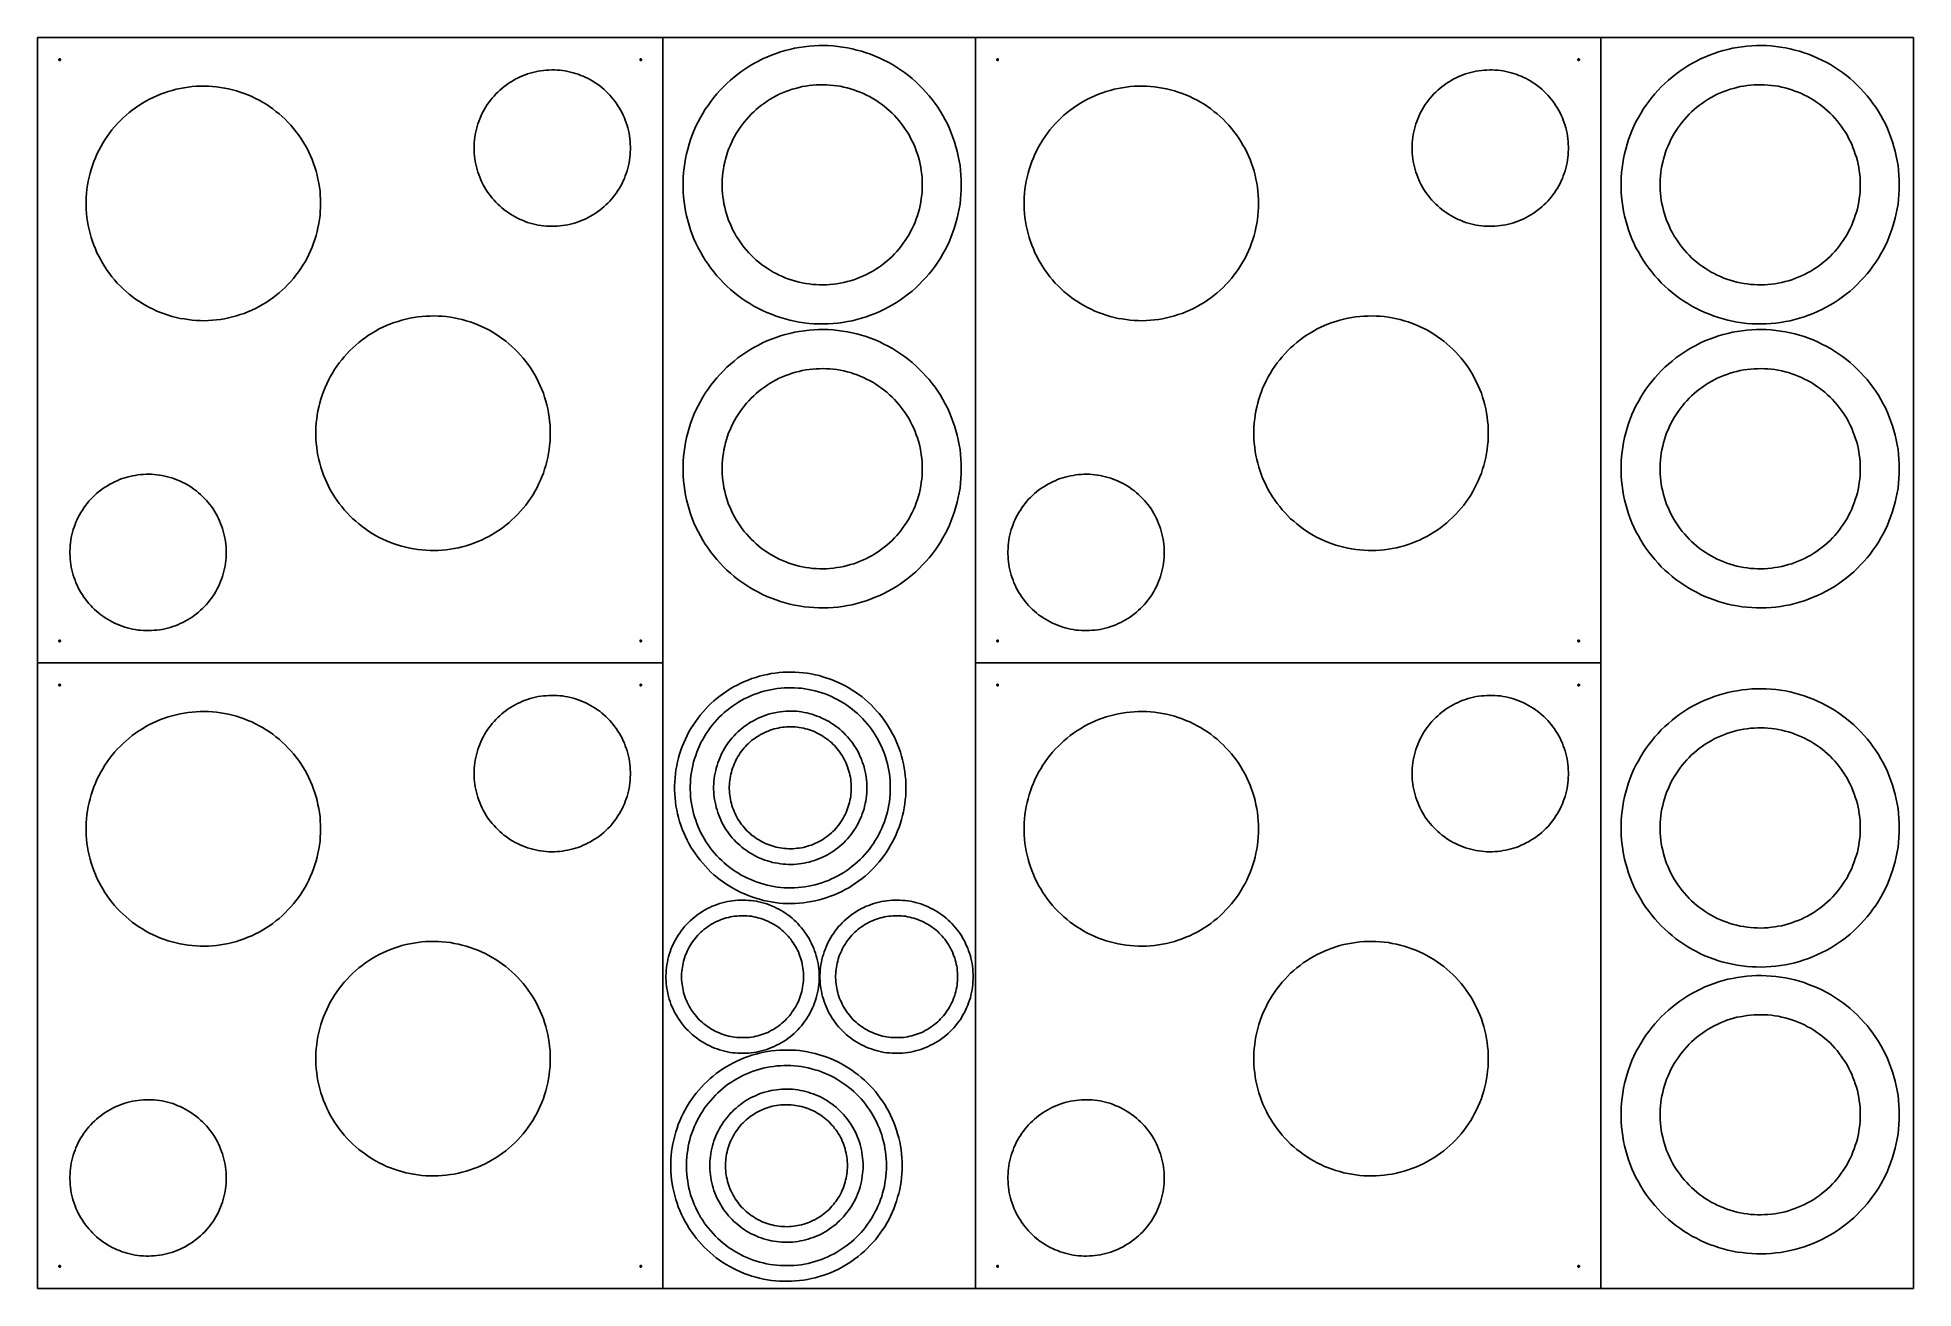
# Model space of a CAD drawing. Header units: millimetres. Extents: x 0 to 120, y 0 to 80.
import ezdxf

# ---------------------------------------------------------------- set-up
doc = ezdxf.new("R2010")
doc.units = ezdxf.units.MM
doc.header["$MEASUREMENT"] = 0
doc.layers.add('Default', color=18, linetype='Continuous', true_color=0x000000)

msp = doc.modelspace()

# ---------------------------------------------------------------- linework, layer by layer
at = {"layer": 'Default'}
for points in [[(0, 40), (0, 80), (40, 80), (40, 40), (0, 40)], [(0, 40), (0, 80), (40, 80), (40, 40), (0, 40)], [(120, 0), (0, 0), (0, 80), (120, 80), (120, 0)], [(59.09, 70.58), (59.09, 70.89), (59.07, 71.2), (59.05, 71.51), (59.01, 71.82), (58.96, 72.12), (58.9, 72.42), (58.83, 72.73), (58.75, 73.02), (58.66, 73.32), (58.56, 73.61), (58.45, 73.9), (58.33, 74.18), (58.2, 74.47), (58.06, 74.74), (57.91, 75.01), (57.76, 75.28), (57.59, 75.54), (57.41, 75.79), (57.23, 76.04), (57.03, 76.28), (56.83, 76.51), (56.62, 76.74), (56.4, 76.96), (56.18, 77.17), (55.95, 77.37), (55.71, 77.57), (55.46, 77.76), (55.21, 77.94), (54.95, 78.1), (54.69, 78.27), (54.42, 78.42), (54.14, 78.56), (53.87, 78.69), (53.58, 78.81), (53.29, 78.93), (53, 79.03), (52.71, 79.12), (52.41, 79.2), (52.11, 79.27), (51.81, 79.34), (51.5, 79.39), (51.2, 79.43), (50.89, 79.46), (50.58, 79.48), (50.27, 79.48), (49.96, 79.48), (49.65, 79.47), (49.35, 79.44), (49.04, 79.41), (48.73, 79.36), (48.43, 79.31), (48.13, 79.24), (47.83, 79.16), (47.53, 79.08), (47.24, 78.98), (46.95, 78.87), (46.66, 78.75), (46.38, 78.63), (46.11, 78.49), (45.83, 78.34), (45.57, 78.19), (45.31, 78.02), (45.05, 77.85), (44.8, 77.66), (44.56, 77.47), (44.32, 77.27), (44.09, 77.07), (43.87, 76.85), (43.66, 76.63), (43.45, 76.4), (43.26, 76.16), (43.07, 75.91), (42.89, 75.66), (42.71, 75.41), (42.55, 75.14), (42.4, 74.88), (42.25, 74.6), (42.12, 74.33), (41.99, 74.04), (41.88, 73.76), (41.77, 73.47), (41.68, 73.17), (41.59, 72.87), (41.52, 72.57), (41.46, 72.27), (41.4, 71.97), (41.36, 71.66), (41.33, 71.36), (41.31, 71.05), (41.3, 70.74), (41.3, 70.43), (41.31, 70.12), (41.33, 69.81), (41.36, 69.5), (41.4, 69.2), (41.46, 68.89), (41.52, 68.59), (41.59, 68.29), (41.68, 68), (41.77, 67.7), (41.88, 67.41), (41.99, 67.12), (42.12, 66.84), (42.25, 66.56), (42.4, 66.29), (42.55, 66.02), (42.71, 65.76), (42.89, 65.5), (43.07, 65.25), (43.26, 65.01), (43.45, 64.77), (43.66, 64.54), (43.87, 64.32), (44.09, 64.1), (44.32, 63.89), (44.56, 63.69), (44.8, 63.5), (45.05, 63.32), (45.31, 63.15), (45.57, 62.98), (45.83, 62.83), (46.11, 62.68), (46.38, 62.54), (46.66, 62.41), (46.95, 62.3), (47.24, 62.19), (47.53, 62.09), (47.83, 62), (48.13, 61.93), (48.43, 61.86), (48.73, 61.8), (49.04, 61.76), (49.35, 61.72), (49.65, 61.7), (49.96, 61.69), (50.27, 61.68), (50.58, 61.69), (50.89, 61.71), (51.2, 61.74), (51.5, 61.78), (51.81, 61.83), (52.11, 61.89), (52.41, 61.96), (52.71, 62.05), (53, 62.14), (53.29, 62.24), (53.58, 62.35), (53.87, 62.48), (54.14, 62.61), (54.42, 62.75), (54.69, 62.9), (54.95, 63.06), (55.21, 63.23), (55.46, 63.41), (55.71, 63.6), (55.95, 63.79), (56.18, 64), (56.4, 64.21), (56.62, 64.43), (56.83, 64.66), (57.03, 64.89), (57.23, 65.13), (57.41, 65.38), (57.59, 65.63), (57.76, 65.89), (57.91, 66.16), (58.06, 66.43), (58.2, 66.7), (58.33, 66.98), (58.45, 67.27), (58.56, 67.56), (58.66, 67.85), (58.75, 68.14), (58.83, 68.44), (58.9, 68.74), (58.96, 69.05), (59.01, 69.35), (59.05, 69.66), (59.07, 69.97), (59.09, 70.27), (59.09, 70.58)], [(60, 40), (60, 80), (100, 80), (100, 40), (60, 40)], [(60, 40), (60, 80), (100, 80), (100, 40), (60, 40)], [(119.09, 70.58), (119.09, 70.89), (119.07, 71.2), (119.05, 71.51), (119.01, 71.82), (118.96, 72.12), (118.9, 72.42), (118.83, 72.73), (118.75, 73.02), (118.66, 73.32), (118.56, 73.61), (118.45, 73.9), (118.33, 74.18), (118.2, 74.47), (118.06, 74.74), (117.91, 75.01), (117.76, 75.28), (117.59, 75.54), (117.41, 75.79), (117.23, 76.04), (117.03, 76.28), (116.83, 76.51), (116.62, 76.74), (116.4, 76.96), (116.18, 77.17), (115.95, 77.37), (115.71, 77.57), (115.46, 77.76), (115.21, 77.94), (114.95, 78.1), (114.69, 78.27), (114.42, 78.42), (114.14, 78.56), (113.87, 78.69), (113.58, 78.81), (113.29, 78.93), (113, 79.03), (112.71, 79.12), (112.41, 79.2), (112.11, 79.27), (111.81, 79.34), (111.5, 79.39), (111.2, 79.43), (110.89, 79.46), (110.58, 79.48), (110.27, 79.48), (109.96, 79.48), (109.65, 79.47), (109.35, 79.44), (109.04, 79.41), (108.73, 79.36), (108.43, 79.31), (108.13, 79.24), (107.83, 79.16), (107.53, 79.08), (107.24, 78.98), (106.95, 78.87), (106.66, 78.75), (106.38, 78.63), (106.11, 78.49), (105.83, 78.34), (105.57, 78.19), (105.31, 78.02), (105.05, 77.85), (104.8, 77.66), (104.56, 77.47), (104.32, 77.27), (104.09, 77.07), (103.87, 76.85), (103.66, 76.63), (103.45, 76.4), (103.26, 76.16), (103.07, 75.91), (102.89, 75.66), (102.71, 75.41), (102.55, 75.14), (102.4, 74.88), (102.25, 74.6), (102.12, 74.33), (101.99, 74.04), (101.88, 73.76), (101.77, 73.47), (101.68, 73.17), (101.59, 72.87), (101.52, 72.57), (101.46, 72.27), (101.4, 71.97), (101.36, 71.66), (101.33, 71.36), (101.31, 71.05), (101.3, 70.74), (101.3, 70.43), (101.31, 70.12), (101.33, 69.81), (101.36, 69.5), (101.4, 69.2), (101.46, 68.89), (101.52, 68.59), (101.59, 68.29), (101.68, 68), (101.77, 67.7), (101.88, 67.41), (101.99, 67.12), (102.12, 66.84), (102.25, 66.56), (102.4, 66.29), (102.55, 66.02), (102.71, 65.76), (102.89, 65.5), (103.07, 65.25), (103.26, 65.01), (103.45, 64.77), (103.66, 64.54), (103.87, 64.32), (104.09, 64.1), (104.32, 63.89), (104.56, 63.69), (104.8, 63.5), (105.05, 63.32), (105.31, 63.15), (105.57, 62.98), (105.83, 62.83), (106.11, 62.68), (106.38, 62.54), (106.66, 62.41), (106.95, 62.3), (107.24, 62.19), (107.53, 62.09), (107.83, 62), (108.13, 61.93), (108.43, 61.86), (108.73, 61.8), (109.04, 61.76), (109.35, 61.72), (109.65, 61.7), (109.96, 61.69), (110.27, 61.68), (110.58, 61.69), (110.89, 61.71), (111.2, 61.74), (111.5, 61.78), (111.81, 61.83), (112.11, 61.89), (112.41, 61.96), (112.71, 62.05), (113, 62.14), (113.29, 62.24), (113.58, 62.35), (113.87, 62.48), (114.14, 62.61), (114.42, 62.75), (114.69, 62.9), (114.95, 63.06), (115.21, 63.23), (115.46, 63.41), (115.71, 63.6), (115.95, 63.79), (116.18, 64), (116.4, 64.21), (116.62, 64.43), (116.83, 64.66), (117.03, 64.89), (117.23, 65.13), (117.41, 65.38), (117.59, 65.63), (117.76, 65.89), (117.91, 66.16), (118.06, 66.43), (118.2, 66.7), (118.33, 66.98), (118.45, 67.27), (118.56, 67.56), (118.66, 67.85), (118.75, 68.14), (118.83, 68.44), (118.9, 68.74), (118.96, 69.05), (119.01, 69.35), (119.05, 69.66), (119.07, 69.97), (119.09, 70.27), (119.09, 70.58)], [(1.46, 78.59), (1.46, 78.59), (1.46, 78.59), (1.46, 78.59), (1.46, 78.59), (1.46, 78.59), (1.46, 78.6), (1.46, 78.6), (1.46, 78.6), (1.46, 78.6), (1.46, 78.6), (1.46, 78.6), (1.46, 78.61), (1.46, 78.61), (1.46, 78.61), (1.46, 78.61), (1.46, 78.61), (1.46, 78.61), (1.45, 78.62), (1.45, 78.62), (1.45, 78.62), (1.45, 78.62), (1.45, 78.62), (1.45, 78.62), (1.45, 78.62), (1.45, 78.62), (1.45, 78.63), (1.44, 78.63), (1.44, 78.63), (1.44, 78.63), (1.44, 78.63), (1.44, 78.63), (1.44, 78.63), (1.43, 78.63), (1.43, 78.63), (1.43, 78.63), (1.43, 78.63), (1.43, 78.63), (1.43, 78.63), (1.42, 78.63), (1.42, 78.63), (1.42, 78.64), (1.42, 78.64), (1.42, 78.64), (1.42, 78.64), (1.41, 78.64), (1.41, 78.64), (1.41, 78.64), (1.41, 78.64), (1.41, 78.64), (1.41, 78.64), (1.4, 78.63), (1.4, 78.63), (1.4, 78.63), (1.4, 78.63), (1.4, 78.63), (1.4, 78.63), (1.39, 78.63), (1.39, 78.63), (1.39, 78.63), (1.39, 78.63), (1.39, 78.63), (1.39, 78.63), (1.39, 78.63), (1.38, 78.63), (1.38, 78.62), (1.38, 78.62), (1.38, 78.62), (1.38, 78.62), (1.38, 78.62), (1.38, 78.62), (1.38, 78.62), (1.37, 78.62), (1.37, 78.61), (1.37, 78.61), (1.37, 78.61), (1.37, 78.61), (1.37, 78.61), (1.37, 78.61), (1.37, 78.61), (1.37, 78.6), (1.37, 78.6), (1.37, 78.6), (1.37, 78.6), (1.37, 78.6), (1.37, 78.6), (1.36, 78.59), (1.36, 78.59), (1.36, 78.59), (1.36, 78.59), (1.36, 78.59), (1.36, 78.58), (1.36, 78.58), (1.36, 78.58), (1.36, 78.58), (1.36, 78.58), (1.37, 78.58), (1.37, 78.57), (1.37, 78.57), (1.37, 78.57), (1.37, 78.57), (1.37, 78.57), (1.37, 78.57), (1.37, 78.56), (1.37, 78.56), (1.37, 78.56), (1.37, 78.56), (1.37, 78.56), (1.37, 78.56), (1.37, 78.56), (1.38, 78.55), (1.38, 78.55), (1.38, 78.55), (1.38, 78.55), (1.38, 78.55), (1.38, 78.55), (1.38, 78.55), (1.38, 78.55), (1.39, 78.54), (1.39, 78.54), (1.39, 78.54), (1.39, 78.54), (1.39, 78.54), (1.39, 78.54), (1.39, 78.54), (1.4, 78.54), (1.4, 78.54), (1.4, 78.54), (1.4, 78.54), (1.4, 78.54), (1.4, 78.54), (1.41, 78.54), (1.41, 78.54), (1.41, 78.54), (1.41, 78.54), (1.41, 78.54), (1.41, 78.54), (1.42, 78.54), (1.42, 78.54), (1.42, 78.54), (1.42, 78.54), (1.42, 78.54), (1.42, 78.54), (1.43, 78.54), (1.43, 78.54), (1.43, 78.54), (1.43, 78.54), (1.43, 78.54), (1.43, 78.54), (1.44, 78.54), (1.44, 78.54), (1.44, 78.54), (1.44, 78.54), (1.44, 78.54), (1.44, 78.55), (1.45, 78.55), (1.45, 78.55), (1.45, 78.55), (1.45, 78.55), (1.45, 78.55), (1.45, 78.55), (1.45, 78.55), (1.45, 78.56), (1.45, 78.56), (1.46, 78.56), (1.46, 78.56), (1.46, 78.56), (1.46, 78.56), (1.46, 78.56), (1.46, 78.57), (1.46, 78.57), (1.46, 78.57), (1.46, 78.57), (1.46, 78.57), (1.46, 78.57), (1.46, 78.58), (1.46, 78.58), (1.46, 78.58), (1.46, 78.58), (1.46, 78.58), (1.46, 78.58), (1.46, 78.59)], [(1.46, 78.59), (1.46, 78.59), (1.46, 78.59), (1.46, 78.59), (1.46, 78.59), (1.46, 78.59), (1.46, 78.6), (1.46, 78.6), (1.46, 78.6), (1.46, 78.6), (1.46, 78.6), (1.46, 78.6), (1.46, 78.61), (1.46, 78.61), (1.46, 78.61), (1.46, 78.61), (1.46, 78.61), (1.46, 78.61), (1.45, 78.62), (1.45, 78.62), (1.45, 78.62), (1.45, 78.62), (1.45, 78.62), (1.45, 78.62), (1.45, 78.62), (1.45, 78.62), (1.45, 78.63), (1.44, 78.63), (1.44, 78.63), (1.44, 78.63), (1.44, 78.63), (1.44, 78.63), (1.44, 78.63), (1.43, 78.63), (1.43, 78.63), (1.43, 78.63), (1.43, 78.63), (1.43, 78.63), (1.43, 78.63), (1.42, 78.63), (1.42, 78.63), (1.42, 78.64), (1.42, 78.64), (1.42, 78.64), (1.42, 78.64), (1.41, 78.64), (1.41, 78.64), (1.41, 78.64), (1.41, 78.64), (1.41, 78.64), (1.41, 78.64), (1.4, 78.63), (1.4, 78.63), (1.4, 78.63), (1.4, 78.63), (1.4, 78.63), (1.4, 78.63), (1.39, 78.63), (1.39, 78.63), (1.39, 78.63), (1.39, 78.63), (1.39, 78.63), (1.39, 78.63), (1.39, 78.63), (1.38, 78.63), (1.38, 78.62), (1.38, 78.62), (1.38, 78.62), (1.38, 78.62), (1.38, 78.62), (1.38, 78.62), (1.38, 78.62), (1.37, 78.62), (1.37, 78.61), (1.37, 78.61), (1.37, 78.61), (1.37, 78.61), (1.37, 78.61), (1.37, 78.61), (1.37, 78.61), (1.37, 78.6), (1.37, 78.6), (1.37, 78.6), (1.37, 78.6), (1.37, 78.6), (1.37, 78.6), (1.36, 78.59), (1.36, 78.59), (1.36, 78.59), (1.36, 78.59), (1.36, 78.59), (1.36, 78.58), (1.36, 78.58), (1.36, 78.58), (1.36, 78.58), (1.36, 78.58), (1.37, 78.58), (1.37, 78.57), (1.37, 78.57), (1.37, 78.57), (1.37, 78.57), (1.37, 78.57), (1.37, 78.57), (1.37, 78.56), (1.37, 78.56), (1.37, 78.56), (1.37, 78.56), (1.37, 78.56), (1.37, 78.56), (1.37, 78.56), (1.38, 78.55), (1.38, 78.55), (1.38, 78.55), (1.38, 78.55), (1.38, 78.55), (1.38, 78.55), (1.38, 78.55), (1.38, 78.55), (1.39, 78.54), (1.39, 78.54), (1.39, 78.54), (1.39, 78.54), (1.39, 78.54), (1.39, 78.54), (1.39, 78.54), (1.4, 78.54), (1.4, 78.54), (1.4, 78.54), (1.4, 78.54), (1.4, 78.54), (1.4, 78.54), (1.41, 78.54), (1.41, 78.54), (1.41, 78.54), (1.41, 78.54), (1.41, 78.54), (1.41, 78.54), (1.42, 78.54), (1.42, 78.54), (1.42, 78.54), (1.42, 78.54), (1.42, 78.54), (1.42, 78.54), (1.43, 78.54), (1.43, 78.54), (1.43, 78.54), (1.43, 78.54), (1.43, 78.54), (1.43, 78.54), (1.44, 78.54), (1.44, 78.54), (1.44, 78.54), (1.44, 78.54), (1.44, 78.54), (1.44, 78.55), (1.45, 78.55), (1.45, 78.55), (1.45, 78.55), (1.45, 78.55), (1.45, 78.55), (1.45, 78.55), (1.45, 78.55), (1.45, 78.56), (1.45, 78.56), (1.46, 78.56), (1.46, 78.56), (1.46, 78.56), (1.46, 78.56), (1.46, 78.56), (1.46, 78.57), (1.46, 78.57), (1.46, 78.57), (1.46, 78.57), (1.46, 78.57), (1.46, 78.57), (1.46, 78.58), (1.46, 78.58), (1.46, 78.58), (1.46, 78.58), (1.46, 78.58), (1.46, 78.58), (1.46, 78.59)], [(38.64, 78.59), (38.64, 78.59), (38.64, 78.59), (38.64, 78.59), (38.63, 78.59), (38.63, 78.59), (38.63, 78.6), (38.63, 78.6), (38.63, 78.6), (38.63, 78.6), (38.63, 78.6), (38.63, 78.6), (38.63, 78.61), (38.63, 78.61), (38.63, 78.61), (38.63, 78.61), (38.63, 78.61), (38.63, 78.61), (38.63, 78.62), (38.63, 78.62), (38.62, 78.62), (38.62, 78.62), (38.62, 78.62), (38.62, 78.62), (38.62, 78.62), (38.62, 78.62), (38.62, 78.63), (38.62, 78.63), (38.61, 78.63), (38.61, 78.63), (38.61, 78.63), (38.61, 78.63), (38.61, 78.63), (38.61, 78.63), (38.6, 78.63), (38.6, 78.63), (38.6, 78.63), (38.6, 78.63), (38.6, 78.63), (38.6, 78.63), (38.59, 78.63), (38.59, 78.64), (38.59, 78.64), (38.59, 78.64), (38.59, 78.64), (38.59, 78.64), (38.58, 78.64), (38.58, 78.64), (38.58, 78.64), (38.58, 78.64), (38.58, 78.64), (38.58, 78.63), (38.57, 78.63), (38.57, 78.63), (38.57, 78.63), (38.57, 78.63), (38.57, 78.63), (38.57, 78.63), (38.56, 78.63), (38.56, 78.63), (38.56, 78.63), (38.56, 78.63), (38.56, 78.63), (38.56, 78.63), (38.56, 78.63), (38.55, 78.62), (38.55, 78.62), (38.55, 78.62), (38.55, 78.62), (38.55, 78.62), (38.55, 78.62), (38.55, 78.62), (38.55, 78.62), (38.54, 78.61), (38.54, 78.61), (38.54, 78.61), (38.54, 78.61), (38.54, 78.61), (38.54, 78.61), (38.54, 78.61), (38.54, 78.6), (38.54, 78.6), (38.54, 78.6), (38.54, 78.6), (38.54, 78.6), (38.54, 78.6), (38.54, 78.59), (38.54, 78.59), (38.54, 78.59), (38.54, 78.59), (38.54, 78.59), (38.54, 78.58), (38.54, 78.58), (38.54, 78.58), (38.54, 78.58), (38.54, 78.58), (38.54, 78.58), (38.54, 78.57), (38.54, 78.57), (38.54, 78.57), (38.54, 78.57), (38.54, 78.57), (38.54, 78.57), (38.54, 78.56), (38.54, 78.56), (38.54, 78.56), (38.54, 78.56), (38.54, 78.56), (38.54, 78.56), (38.55, 78.56), (38.55, 78.55), (38.55, 78.55), (38.55, 78.55), (38.55, 78.55), (38.55, 78.55), (38.55, 78.55), (38.55, 78.55), (38.56, 78.55), (38.56, 78.54), (38.56, 78.54), (38.56, 78.54), (38.56, 78.54), (38.56, 78.54), (38.56, 78.54), (38.57, 78.54), (38.57, 78.54), (38.57, 78.54), (38.57, 78.54), (38.57, 78.54), (38.57, 78.54), (38.58, 78.54), (38.58, 78.54), (38.58, 78.54), (38.58, 78.54), (38.58, 78.54), (38.58, 78.54), (38.59, 78.54), (38.59, 78.54), (38.59, 78.54), (38.59, 78.54), (38.59, 78.54), (38.59, 78.54), (38.6, 78.54), (38.6, 78.54), (38.6, 78.54), (38.6, 78.54), (38.6, 78.54), (38.6, 78.54), (38.61, 78.54), (38.61, 78.54), (38.61, 78.54), (38.61, 78.54), (38.61, 78.54), (38.61, 78.54), (38.62, 78.55), (38.62, 78.55), (38.62, 78.55), (38.62, 78.55), (38.62, 78.55), (38.62, 78.55), (38.62, 78.55), (38.62, 78.55), (38.63, 78.56), (38.63, 78.56), (38.63, 78.56), (38.63, 78.56), (38.63, 78.56), (38.63, 78.56), (38.63, 78.56), (38.63, 78.57), (38.63, 78.57), (38.63, 78.57), (38.63, 78.57), (38.63, 78.57), (38.63, 78.57), (38.63, 78.58), (38.63, 78.58), (38.63, 78.58), (38.64, 78.58), (38.64, 78.58), (38.64, 78.58), (38.64, 78.59)], [(61.46, 78.59), (61.46, 78.59), (61.46, 78.59), (61.46, 78.59), (61.46, 78.59), (61.46, 78.59), (61.46, 78.6), (61.46, 78.6), (61.46, 78.6), (61.46, 78.6), (61.46, 78.6), (61.46, 78.6), (61.46, 78.61), (61.46, 78.61), (61.46, 78.61), (61.46, 78.61), (61.46, 78.61), (61.46, 78.61), (61.45, 78.62), (61.45, 78.62), (61.45, 78.62), (61.45, 78.62), (61.45, 78.62), (61.45, 78.62), (61.45, 78.62), (61.45, 78.62), (61.45, 78.63), (61.44, 78.63), (61.44, 78.63), (61.44, 78.63), (61.44, 78.63), (61.44, 78.63), (61.44, 78.63), (61.43, 78.63), (61.43, 78.63), (61.43, 78.63), (61.43, 78.63), (61.43, 78.63), (61.43, 78.63), (61.42, 78.63), (61.42, 78.63), (61.42, 78.64), (61.42, 78.64), (61.42, 78.64), (61.42, 78.64), (61.41, 78.64), (61.41, 78.64), (61.41, 78.64), (61.41, 78.64), (61.41, 78.64), (61.41, 78.64), (61.4, 78.63), (61.4, 78.63), (61.4, 78.63), (61.4, 78.63), (61.4, 78.63), (61.4, 78.63), (61.39, 78.63), (61.39, 78.63), (61.39, 78.63), (61.39, 78.63), (61.39, 78.63), (61.39, 78.63), (61.39, 78.63), (61.38, 78.63), (61.38, 78.62), (61.38, 78.62), (61.38, 78.62), (61.38, 78.62), (61.38, 78.62), (61.38, 78.62), (61.38, 78.62), (61.37, 78.62), (61.37, 78.61), (61.37, 78.61), (61.37, 78.61), (61.37, 78.61), (61.37, 78.61), (61.37, 78.61), (61.37, 78.61), (61.37, 78.6), (61.37, 78.6), (61.37, 78.6), (61.37, 78.6), (61.37, 78.6), (61.37, 78.6), (61.36, 78.59), (61.36, 78.59), (61.36, 78.59), (61.36, 78.59), (61.36, 78.59), (61.36, 78.58), (61.36, 78.58), (61.36, 78.58), (61.36, 78.58), (61.36, 78.58), (61.37, 78.58), (61.37, 78.57), (61.37, 78.57), (61.37, 78.57), (61.37, 78.57), (61.37, 78.57), (61.37, 78.57), (61.37, 78.56), (61.37, 78.56), (61.37, 78.56), (61.37, 78.56), (61.37, 78.56), (61.37, 78.56), (61.37, 78.56), (61.38, 78.55), (61.38, 78.55), (61.38, 78.55), (61.38, 78.55), (61.38, 78.55), (61.38, 78.55), (61.38, 78.55), (61.38, 78.55), (61.39, 78.54), (61.39, 78.54), (61.39, 78.54), (61.39, 78.54), (61.39, 78.54), (61.39, 78.54), (61.39, 78.54), (61.4, 78.54), (61.4, 78.54), (61.4, 78.54), (61.4, 78.54), (61.4, 78.54), (61.4, 78.54), (61.41, 78.54), (61.41, 78.54), (61.41, 78.54), (61.41, 78.54), (61.41, 78.54), (61.41, 78.54), (61.42, 78.54), (61.42, 78.54), (61.42, 78.54), (61.42, 78.54), (61.42, 78.54), (61.42, 78.54), (61.43, 78.54), (61.43, 78.54), (61.43, 78.54), (61.43, 78.54), (61.43, 78.54), (61.43, 78.54), (61.44, 78.54), (61.44, 78.54), (61.44, 78.54), (61.44, 78.54), (61.44, 78.54), (61.44, 78.55), (61.45, 78.55), (61.45, 78.55), (61.45, 78.55), (61.45, 78.55), (61.45, 78.55), (61.45, 78.55), (61.45, 78.55), (61.45, 78.56), (61.45, 78.56), (61.46, 78.56), (61.46, 78.56), (61.46, 78.56), (61.46, 78.56), (61.46, 78.56), (61.46, 78.57), (61.46, 78.57), (61.46, 78.57), (61.46, 78.57), (61.46, 78.57), (61.46, 78.57), (61.46, 78.58), (61.46, 78.58), (61.46, 78.58), (61.46, 78.58), (61.46, 78.58), (61.46, 78.58), (61.46, 78.59)], [(61.46, 78.59), (61.46, 78.59), (61.46, 78.59), (61.46, 78.59), (61.46, 78.59), (61.46, 78.59), (61.46, 78.6), (61.46, 78.6), (61.46, 78.6), (61.46, 78.6), (61.46, 78.6), (61.46, 78.6), (61.46, 78.61), (61.46, 78.61), (61.46, 78.61), (61.46, 78.61), (61.46, 78.61), (61.46, 78.61), (61.45, 78.62), (61.45, 78.62), (61.45, 78.62), (61.45, 78.62), (61.45, 78.62), (61.45, 78.62), (61.45, 78.62), (61.45, 78.62), (61.45, 78.63), (61.44, 78.63), (61.44, 78.63), (61.44, 78.63), (61.44, 78.63), (61.44, 78.63), (61.44, 78.63), (61.43, 78.63), (61.43, 78.63), (61.43, 78.63), (61.43, 78.63), (61.43, 78.63), (61.43, 78.63), (61.42, 78.63), (61.42, 78.63), (61.42, 78.64), (61.42, 78.64), (61.42, 78.64), (61.42, 78.64), (61.41, 78.64), (61.41, 78.64), (61.41, 78.64), (61.41, 78.64), (61.41, 78.64), (61.41, 78.64), (61.4, 78.63), (61.4, 78.63), (61.4, 78.63), (61.4, 78.63), (61.4, 78.63), (61.4, 78.63), (61.39, 78.63), (61.39, 78.63), (61.39, 78.63), (61.39, 78.63), (61.39, 78.63), (61.39, 78.63), (61.39, 78.63), (61.38, 78.63), (61.38, 78.62), (61.38, 78.62), (61.38, 78.62), (61.38, 78.62), (61.38, 78.62), (61.38, 78.62), (61.38, 78.62), (61.37, 78.62), (61.37, 78.61), (61.37, 78.61), (61.37, 78.61), (61.37, 78.61), (61.37, 78.61), (61.37, 78.61), (61.37, 78.61), (61.37, 78.6), (61.37, 78.6), (61.37, 78.6), (61.37, 78.6), (61.37, 78.6), (61.37, 78.6), (61.36, 78.59), (61.36, 78.59), (61.36, 78.59), (61.36, 78.59), (61.36, 78.59), (61.36, 78.58), (61.36, 78.58), (61.36, 78.58), (61.36, 78.58), (61.36, 78.58), (61.37, 78.58), (61.37, 78.57), (61.37, 78.57), (61.37, 78.57), (61.37, 78.57), (61.37, 78.57), (61.37, 78.57), (61.37, 78.56), (61.37, 78.56), (61.37, 78.56), (61.37, 78.56), (61.37, 78.56), (61.37, 78.56), (61.37, 78.56), (61.38, 78.55), (61.38, 78.55), (61.38, 78.55), (61.38, 78.55), (61.38, 78.55), (61.38, 78.55), (61.38, 78.55), (61.38, 78.55), (61.39, 78.54), (61.39, 78.54), (61.39, 78.54), (61.39, 78.54), (61.39, 78.54), (61.39, 78.54), (61.39, 78.54), (61.4, 78.54), (61.4, 78.54), (61.4, 78.54), (61.4, 78.54), (61.4, 78.54), (61.4, 78.54), (61.41, 78.54), (61.41, 78.54), (61.41, 78.54), (61.41, 78.54), (61.41, 78.54), (61.41, 78.54), (61.42, 78.54), (61.42, 78.54), (61.42, 78.54), (61.42, 78.54), (61.42, 78.54), (61.42, 78.54), (61.43, 78.54), (61.43, 78.54), (61.43, 78.54), (61.43, 78.54), (61.43, 78.54), (61.43, 78.54), (61.44, 78.54), (61.44, 78.54), (61.44, 78.54), (61.44, 78.54), (61.44, 78.54), (61.44, 78.55), (61.45, 78.55), (61.45, 78.55), (61.45, 78.55), (61.45, 78.55), (61.45, 78.55), (61.45, 78.55), (61.45, 78.55), (61.45, 78.56), (61.45, 78.56), (61.46, 78.56), (61.46, 78.56), (61.46, 78.56), (61.46, 78.56), (61.46, 78.56), (61.46, 78.57), (61.46, 78.57), (61.46, 78.57), (61.46, 78.57), (61.46, 78.57), (61.46, 78.57), (61.46, 78.58), (61.46, 78.58), (61.46, 78.58), (61.46, 78.58), (61.46, 78.58), (61.46, 78.58), (61.46, 78.59)], [(98.64, 78.59), (98.64, 78.59), (98.64, 78.59), (98.64, 78.59), (98.64, 78.59), (98.64, 78.59), (98.63, 78.6), (98.63, 78.6), (98.63, 78.6), (98.63, 78.6), (98.63, 78.6), (98.63, 78.6), (98.63, 78.61), (98.63, 78.61), (98.63, 78.61), (98.63, 78.61), (98.63, 78.61), (98.63, 78.61), (98.63, 78.62), (98.63, 78.62), (98.62, 78.62), (98.62, 78.62), (98.62, 78.62), (98.62, 78.62), (98.62, 78.62), (98.62, 78.62), (98.62, 78.63), (98.62, 78.63), (98.61, 78.63), (98.61, 78.63), (98.61, 78.63), (98.61, 78.63), (98.61, 78.63), (98.61, 78.63), (98.6, 78.63), (98.6, 78.63), (98.6, 78.63), (98.6, 78.63), (98.6, 78.63), (98.6, 78.63), (98.59, 78.63), (98.59, 78.64), (98.59, 78.64), (98.59, 78.64), (98.59, 78.64), (98.59, 78.64), (98.58, 78.64), (98.58, 78.64), (98.58, 78.64), (98.58, 78.64), (98.58, 78.64), (98.58, 78.63), (98.57, 78.63), (98.57, 78.63), (98.57, 78.63), (98.57, 78.63), (98.57, 78.63), (98.57, 78.63), (98.56, 78.63), (98.56, 78.63), (98.56, 78.63), (98.56, 78.63), (98.56, 78.63), (98.56, 78.63), (98.56, 78.63), (98.55, 78.62), (98.55, 78.62), (98.55, 78.62), (98.55, 78.62), (98.55, 78.62), (98.55, 78.62), (98.55, 78.62), (98.55, 78.62), (98.54, 78.61), (98.54, 78.61), (98.54, 78.61), (98.54, 78.61), (98.54, 78.61), (98.54, 78.61), (98.54, 78.61), (98.54, 78.6), (98.54, 78.6), (98.54, 78.6), (98.54, 78.6), (98.54, 78.6), (98.54, 78.6), (98.54, 78.59), (98.54, 78.59), (98.54, 78.59), (98.54, 78.59), (98.54, 78.59), (98.54, 78.58), (98.54, 78.58), (98.54, 78.58), (98.54, 78.58), (98.54, 78.58), (98.54, 78.58), (98.54, 78.57), (98.54, 78.57), (98.54, 78.57), (98.54, 78.57), (98.54, 78.57), (98.54, 78.57), (98.54, 78.56), (98.54, 78.56), (98.54, 78.56), (98.54, 78.56), (98.54, 78.56), (98.54, 78.56), (98.55, 78.56), (98.55, 78.55), (98.55, 78.55), (98.55, 78.55), (98.55, 78.55), (98.55, 78.55), (98.55, 78.55), (98.55, 78.55), (98.56, 78.55), (98.56, 78.54), (98.56, 78.54), (98.56, 78.54), (98.56, 78.54), (98.56, 78.54), (98.56, 78.54), (98.57, 78.54), (98.57, 78.54), (98.57, 78.54), (98.57, 78.54), (98.57, 78.54), (98.57, 78.54), (98.58, 78.54), (98.58, 78.54), (98.58, 78.54), (98.58, 78.54), (98.58, 78.54), (98.58, 78.54), (98.59, 78.54), (98.59, 78.54), (98.59, 78.54), (98.59, 78.54), (98.59, 78.54), (98.59, 78.54), (98.6, 78.54), (98.6, 78.54), (98.6, 78.54), (98.6, 78.54), (98.6, 78.54), (98.6, 78.54), (98.61, 78.54), (98.61, 78.54), (98.61, 78.54), (98.61, 78.54), (98.61, 78.54), (98.61, 78.54), (98.62, 78.55), (98.62, 78.55), (98.62, 78.55), (98.62, 78.55), (98.62, 78.55), (98.62, 78.55), (98.62, 78.55), (98.62, 78.55), (98.63, 78.56), (98.63, 78.56), (98.63, 78.56), (98.63, 78.56), (98.63, 78.56), (98.63, 78.56), (98.63, 78.56), (98.63, 78.57), (98.63, 78.57), (98.63, 78.57), (98.63, 78.57), (98.63, 78.57), (98.63, 78.57), (98.63, 78.58), (98.64, 78.58), (98.64, 78.58), (98.64, 78.58), (98.64, 78.58), (98.64, 78.58), (98.64, 78.59)], [(18.11, 69.39), (18.1, 69.65), (18.09, 69.91), (18.07, 70.17), (18.03, 70.43), (17.99, 70.69), (17.94, 70.94), (17.89, 71.2), (17.82, 71.45), (17.74, 71.7), (17.66, 71.94), (17.57, 72.19), (17.47, 72.43), (17.36, 72.66), (17.24, 72.9), (17.11, 73.12), (16.98, 73.35), (16.84, 73.57), (16.69, 73.78), (16.53, 73.99), (16.37, 74.19), (16.2, 74.39), (16.02, 74.58), (15.84, 74.77), (15.65, 74.94), (15.46, 75.12), (15.25, 75.28), (15.05, 75.44), (14.83, 75.59), (14.62, 75.73), (14.39, 75.87), (14.17, 75.99), (13.94, 76.11), (13.7, 76.23), (13.46, 76.33), (13.22, 76.42), (12.97, 76.51), (12.73, 76.59), (12.47, 76.66), (12.22, 76.72), (11.97, 76.77), (11.71, 76.81), (11.45, 76.85), (11.19, 76.87), (10.93, 76.89), (10.67, 76.89), (10.41, 76.89), (10.15, 76.88), (9.89, 76.86), (9.63, 76.83), (9.38, 76.79), (9.12, 76.74), (8.87, 76.69), (8.61, 76.62), (8.36, 76.55), (8.12, 76.47), (7.87, 76.38), (7.63, 76.28), (7.39, 76.17), (7.16, 76.06), (6.93, 75.93), (6.71, 75.8), (6.49, 75.66), (6.27, 75.51), (6.06, 75.36), (5.86, 75.2), (5.66, 75.03), (5.47, 74.86), (5.28, 74.67), (5.1, 74.49), (4.93, 74.29), (4.76, 74.09), (4.6, 73.89), (4.45, 73.67), (4.3, 73.46), (4.17, 73.24), (4.04, 73.01), (3.92, 72.78), (3.8, 72.55), (3.7, 72.31), (3.6, 72.07), (3.51, 71.82), (3.43, 71.57), (3.36, 71.32), (3.3, 71.07), (3.24, 70.82), (3.2, 70.56), (3.16, 70.3), (3.13, 70.04), (3.12, 69.78), (3.11, 69.52), (3.11, 69.26), (3.12, 69), (3.13, 68.74), (3.16, 68.48), (3.2, 68.23), (3.24, 67.97), (3.3, 67.72), (3.36, 67.46), (3.43, 67.21), (3.51, 66.96), (3.6, 66.72), (3.7, 66.48), (3.8, 66.24), (3.92, 66.01), (4.04, 65.78), (4.17, 65.55), (4.3, 65.33), (4.45, 65.11), (4.6, 64.9), (4.76, 64.7), (4.93, 64.5), (5.1, 64.3), (5.28, 64.11), (5.47, 63.93), (5.66, 63.76), (5.86, 63.59), (6.06, 63.43), (6.27, 63.27), (6.49, 63.13), (6.71, 62.99), (6.93, 62.86), (7.16, 62.73), (7.39, 62.62), (7.63, 62.51), (7.87, 62.41), (8.12, 62.32), (8.36, 62.24), (8.61, 62.16), (8.87, 62.1), (9.12, 62.04), (9.38, 62), (9.63, 61.96), (9.89, 61.93), (10.15, 61.91), (10.41, 61.9), (10.67, 61.89), (10.93, 61.9), (11.19, 61.92), (11.45, 61.94), (11.71, 61.97), (11.97, 62.02), (12.22, 62.07), (12.47, 62.13), (12.73, 62.2), (12.97, 62.28), (13.22, 62.36), (13.46, 62.46), (13.7, 62.56), (13.94, 62.67), (14.17, 62.79), (14.39, 62.92), (14.62, 63.06), (14.83, 63.2), (15.05, 63.35), (15.25, 63.51), (15.46, 63.67), (15.65, 63.84), (15.84, 64.02), (16.02, 64.21), (16.2, 64.4), (16.37, 64.59), (16.53, 64.8), (16.69, 65.01), (16.84, 65.22), (16.98, 65.44), (17.11, 65.66), (17.24, 65.89), (17.36, 66.12), (17.47, 66.36), (17.57, 66.6), (17.66, 66.84), (17.74, 67.09), (17.82, 67.34), (17.89, 67.59), (17.94, 67.84), (17.99, 68.1), (18.03, 68.36), (18.07, 68.61), (18.09, 68.87), (18.1, 69.13), (18.11, 69.39)], [(27.93, 72.93), (27.93, 72.76), (27.94, 72.58), (27.96, 72.41), (27.98, 72.24), (28, 72.07), (28.04, 71.9), (28.08, 71.73), (28.12, 71.56), (28.17, 71.39), (28.23, 71.23), (28.29, 71.07), (28.36, 70.91), (28.43, 70.75), (28.51, 70.59), (28.59, 70.44), (28.68, 70.29), (28.77, 70.15), (28.87, 70), (28.98, 69.87), (29.09, 69.73), (29.2, 69.6), (29.32, 69.47), (29.44, 69.35), (29.57, 69.23), (29.7, 69.11), (29.83, 69), (29.97, 68.9), (30.11, 68.8), (30.26, 68.7), (30.4, 68.61), (30.56, 68.53), (30.71, 68.45), (30.87, 68.37), (31.03, 68.31), (31.19, 68.24), (31.35, 68.18), (31.52, 68.13), (31.68, 68.09), (31.85, 68.05), (32.02, 68.01), (32.19, 67.98), (32.37, 67.96), (32.54, 67.94), (32.71, 67.93), (32.89, 67.93), (33.06, 67.93), (33.23, 67.94), (33.41, 67.95), (33.58, 67.97), (33.75, 68), (33.92, 68.03), (34.09, 68.07), (34.26, 68.11), (34.42, 68.16), (34.59, 68.21), (34.75, 68.27), (34.91, 68.34), (35.07, 68.41), (35.23, 68.49), (35.38, 68.57), (35.53, 68.66), (35.68, 68.75), (35.82, 68.85), (35.96, 68.95), (36.09, 69.06), (36.23, 69.17), (36.36, 69.29), (36.48, 69.41), (36.6, 69.53), (36.72, 69.66), (36.83, 69.8), (36.93, 69.93), (37.03, 70.07), (37.13, 70.22), (37.22, 70.37), (37.31, 70.52), (37.39, 70.67), (37.47, 70.83), (37.54, 70.99), (37.6, 71.15), (37.66, 71.31), (37.71, 71.47), (37.76, 71.64), (37.8, 71.81), (37.84, 71.98), (37.87, 72.15), (37.89, 72.32), (37.91, 72.5), (37.92, 72.67), (37.93, 72.84), (37.93, 73.02), (37.92, 73.19), (37.91, 73.36), (37.89, 73.53), (37.87, 73.71), (37.84, 73.88), (37.8, 74.05), (37.76, 74.22), (37.71, 74.38), (37.66, 74.55), (37.6, 74.71), (37.54, 74.87), (37.47, 75.03), (37.39, 75.19), (37.31, 75.34), (37.22, 75.49), (37.13, 75.64), (37.03, 75.78), (36.93, 75.92), (36.83, 76.06), (36.72, 76.19), (36.6, 76.32), (36.48, 76.45), (36.36, 76.57), (36.23, 76.69), (36.09, 76.8), (35.96, 76.91), (35.82, 77.01), (35.68, 77.11), (35.53, 77.2), (35.38, 77.29), (35.23, 77.37), (35.07, 77.45), (34.91, 77.52), (34.75, 77.58), (34.59, 77.65), (34.42, 77.7), (34.26, 77.75), (34.09, 77.79), (33.92, 77.83), (33.75, 77.86), (33.58, 77.89), (33.41, 77.91), (33.23, 77.92), (33.06, 77.93), (32.89, 77.93), (32.71, 77.92), (32.54, 77.91), (32.37, 77.9), (32.19, 77.87), (32.02, 77.85), (31.85, 77.81), (31.68, 77.77), (31.52, 77.73), (31.35, 77.67), (31.19, 77.62), (31.03, 77.55), (30.87, 77.48), (30.71, 77.41), (30.56, 77.33), (30.4, 77.24), (30.26, 77.15), (30.11, 77.06), (29.97, 76.96), (29.83, 76.85), (29.7, 76.74), (29.57, 76.63), (29.44, 76.51), (29.32, 76.39), (29.2, 76.26), (29.09, 76.13), (28.98, 75.99), (28.87, 75.85), (28.77, 75.71), (28.68, 75.57), (28.59, 75.42), (28.51, 75.26), (28.43, 75.11), (28.36, 74.95), (28.29, 74.79), (28.23, 74.63), (28.17, 74.47), (28.12, 74.3), (28.08, 74.13), (28.04, 73.96), (28, 73.79), (27.98, 73.62), (27.96, 73.45), (27.94, 73.28), (27.93, 73.1), (27.93, 72.93)], [(56.59, 70.58), (56.59, 70.81), (56.58, 71.03), (56.56, 71.25), (56.53, 71.47), (56.5, 71.69), (56.46, 71.91), (56.41, 72.12), (56.35, 72.34), (56.28, 72.55), (56.21, 72.76), (56.13, 72.97), (56.05, 73.17), (55.95, 73.37), (55.85, 73.57), (55.75, 73.77), (55.63, 73.96), (55.51, 74.15), (55.38, 74.33), (55.25, 74.51), (55.11, 74.68), (54.97, 74.85), (54.82, 75.01), (54.66, 75.17), (54.5, 75.32), (54.33, 75.47), (54.16, 75.61), (53.98, 75.74), (53.8, 75.87), (53.62, 75.99), (53.43, 76.11), (53.23, 76.22), (53.03, 76.32), (52.83, 76.41), (52.63, 76.5), (52.42, 76.58), (52.21, 76.66), (52, 76.72), (51.79, 76.78), (51.57, 76.83), (51.35, 76.88), (51.13, 76.91), (50.91, 76.94), (50.69, 76.96), (50.47, 76.98), (50.25, 76.98), (50.03, 76.98), (49.81, 76.97), (49.58, 76.95), (49.36, 76.93), (49.14, 76.9), (48.92, 76.86), (48.71, 76.81), (48.49, 76.75), (48.28, 76.69), (48.07, 76.62), (47.86, 76.54), (47.66, 76.46), (47.45, 76.37), (47.25, 76.27), (47.06, 76.16), (46.87, 76.05), (46.68, 75.93), (46.5, 75.81), (46.32, 75.68), (46.14, 75.54), (45.97, 75.39), (45.81, 75.24), (45.65, 75.09), (45.5, 74.93), (45.35, 74.76), (45.2, 74.59), (45.07, 74.42), (44.94, 74.24), (44.82, 74.05), (44.7, 73.86), (44.59, 73.67), (44.48, 73.47), (44.39, 73.27), (44.3, 73.07), (44.21, 72.87), (44.14, 72.66), (44.07, 72.44), (44.01, 72.23), (43.96, 72.02), (43.91, 71.8), (43.87, 71.58), (43.84, 71.36), (43.82, 71.14), (43.8, 70.92), (43.79, 70.69), (43.79, 70.47), (43.8, 70.25), (43.82, 70.03), (43.84, 69.81), (43.87, 69.59), (43.91, 69.37), (43.96, 69.15), (44.01, 68.94), (44.07, 68.72), (44.14, 68.51), (44.21, 68.3), (44.3, 68.1), (44.39, 67.89), (44.48, 67.69), (44.59, 67.5), (44.7, 67.3), (44.82, 67.12), (44.94, 66.93), (45.07, 66.75), (45.2, 66.57), (45.35, 66.4), (45.5, 66.24), (45.65, 66.08), (45.81, 65.92), (45.97, 65.77), (46.14, 65.63), (46.32, 65.49), (46.5, 65.36), (46.68, 65.24), (46.87, 65.12), (47.06, 65), (47.25, 64.9), (47.45, 64.8), (47.66, 64.71), (47.86, 64.62), (48.07, 64.55), (48.28, 64.48), (48.49, 64.41), (48.71, 64.36), (48.92, 64.31), (49.14, 64.27), (49.36, 64.24), (49.58, 64.21), (49.81, 64.2), (50.03, 64.19), (50.25, 64.18), (50.47, 64.19), (50.69, 64.2), (50.91, 64.22), (51.13, 64.25), (51.35, 64.29), (51.57, 64.33), (51.79, 64.39), (52, 64.44), (52.21, 64.51), (52.42, 64.58), (52.63, 64.67), (52.83, 64.75), (53.03, 64.85), (53.23, 64.95), (53.43, 65.06), (53.62, 65.18), (53.8, 65.3), (53.98, 65.43), (54.16, 65.56), (54.33, 65.7), (54.5, 65.85), (54.66, 66), (54.82, 66.16), (54.97, 66.32), (55.11, 66.49), (55.25, 66.66), (55.38, 66.84), (55.51, 67.02), (55.63, 67.21), (55.75, 67.4), (55.85, 67.59), (55.95, 67.79), (56.05, 67.99), (56.13, 68.2), (56.21, 68.41), (56.28, 68.62), (56.35, 68.83), (56.41, 69.04), (56.46, 69.26), (56.5, 69.48), (56.53, 69.7), (56.56, 69.92), (56.58, 70.14), (56.59, 70.36), (56.59, 70.58)], [(78.11, 69.39), (78.1, 69.65), (78.09, 69.91), (78.07, 70.17), (78.03, 70.43), (77.99, 70.69), (77.94, 70.94), (77.89, 71.2), (77.82, 71.45), (77.74, 71.7), (77.66, 71.94), (77.57, 72.19), (77.47, 72.43), (77.36, 72.66), (77.24, 72.9), (77.11, 73.12), (76.98, 73.35), (76.84, 73.57), (76.69, 73.78), (76.53, 73.99), (76.37, 74.19), (76.2, 74.39), (76.02, 74.58), (75.84, 74.77), (75.65, 74.94), (75.46, 75.12), (75.25, 75.28), (75.05, 75.44), (74.83, 75.59), (74.62, 75.73), (74.39, 75.87), (74.17, 75.99), (73.94, 76.11), (73.7, 76.23), (73.46, 76.33), (73.22, 76.42), (72.97, 76.51), (72.73, 76.59), (72.47, 76.66), (72.22, 76.72), (71.97, 76.77), (71.71, 76.81), (71.45, 76.85), (71.19, 76.87), (70.93, 76.89), (70.67, 76.89), (70.41, 76.89), (70.15, 76.88), (69.89, 76.86), (69.63, 76.83), (69.38, 76.79), (69.12, 76.74), (68.87, 76.69), (68.61, 76.62), (68.36, 76.55), (68.12, 76.47), (67.87, 76.38), (67.63, 76.28), (67.39, 76.17), (67.16, 76.06), (66.93, 75.93), (66.71, 75.8), (66.49, 75.66), (66.27, 75.51), (66.06, 75.36), (65.86, 75.2), (65.66, 75.03), (65.47, 74.86), (65.28, 74.67), (65.1, 74.49), (64.93, 74.29), (64.76, 74.09), (64.6, 73.89), (64.45, 73.67), (64.3, 73.46), (64.17, 73.24), (64.04, 73.01), (63.92, 72.78), (63.8, 72.55), (63.7, 72.31), (63.6, 72.07), (63.51, 71.82), (63.43, 71.57), (63.36, 71.32), (63.3, 71.07), (63.24, 70.82), (63.2, 70.56), (63.16, 70.3), (63.13, 70.04), (63.12, 69.78), (63.11, 69.52), (63.11, 69.26), (63.12, 69), (63.13, 68.74), (63.16, 68.48), (63.2, 68.23), (63.24, 67.97), (63.3, 67.72), (63.36, 67.46), (63.43, 67.21), (63.51, 66.96), (63.6, 66.72), (63.7, 66.48), (63.8, 66.24), (63.92, 66.01), (64.04, 65.78), (64.17, 65.55), (64.3, 65.33), (64.45, 65.11), (64.6, 64.9), (64.76, 64.7), (64.93, 64.5), (65.1, 64.3), (65.28, 64.11), (65.47, 63.93), (65.66, 63.76), (65.86, 63.59), (66.06, 63.43), (66.27, 63.27), (66.49, 63.13), (66.71, 62.99), (66.93, 62.86), (67.16, 62.73), (67.39, 62.62), (67.63, 62.51), (67.87, 62.41), (68.12, 62.32), (68.36, 62.24), (68.61, 62.16), (68.87, 62.1), (69.12, 62.04), (69.38, 62), (69.63, 61.96), (69.89, 61.93), (70.15, 61.91), (70.41, 61.9), (70.67, 61.89), (70.93, 61.9), (71.19, 61.92), (71.45, 61.94), (71.71, 61.97), (71.97, 62.02), (72.22, 62.07), (72.47, 62.13), (72.73, 62.2), (72.97, 62.28), (73.22, 62.36), (73.46, 62.46), (73.7, 62.56), (73.94, 62.67), (74.17, 62.79), (74.39, 62.92), (74.62, 63.06), (74.83, 63.2), (75.05, 63.35), (75.25, 63.51), (75.46, 63.67), (75.65, 63.84), (75.84, 64.02), (76.02, 64.21), (76.2, 64.4), (76.37, 64.59), (76.53, 64.8), (76.69, 65.01), (76.84, 65.22), (76.98, 65.44), (77.11, 65.66), (77.24, 65.89), (77.36, 66.12), (77.47, 66.36), (77.57, 66.6), (77.66, 66.84), (77.74, 67.09), (77.82, 67.34), (77.89, 67.59), (77.94, 67.84), (77.99, 68.1), (78.03, 68.36), (78.07, 68.61), (78.09, 68.87), (78.1, 69.13), (78.11, 69.39)], [(87.93, 72.93), (87.93, 72.76), (87.94, 72.58), (87.96, 72.41), (87.98, 72.24), (88, 72.07), (88.04, 71.9), (88.08, 71.73), (88.12, 71.56), (88.17, 71.39), (88.23, 71.23), (88.29, 71.07), (88.36, 70.91), (88.43, 70.75), (88.51, 70.59), (88.59, 70.44), (88.68, 70.29), (88.77, 70.15), (88.87, 70), (88.98, 69.87), (89.09, 69.73), (89.2, 69.6), (89.32, 69.47), (89.44, 69.35), (89.57, 69.23), (89.7, 69.11), (89.83, 69), (89.97, 68.9), (90.11, 68.8), (90.26, 68.7), (90.4, 68.61), (90.56, 68.53), (90.71, 68.45), (90.87, 68.37), (91.03, 68.31), (91.19, 68.24), (91.35, 68.18), (91.52, 68.13), (91.68, 68.09), (91.85, 68.05), (92.02, 68.01), (92.19, 67.98), (92.37, 67.96), (92.54, 67.94), (92.71, 67.93), (92.89, 67.93), (93.06, 67.93), (93.23, 67.94), (93.41, 67.95), (93.58, 67.97), (93.75, 68), (93.92, 68.03), (94.09, 68.07), (94.26, 68.11), (94.42, 68.16), (94.59, 68.21), (94.75, 68.27), (94.91, 68.34), (95.07, 68.41), (95.23, 68.49), (95.38, 68.57), (95.53, 68.66), (95.68, 68.75), (95.82, 68.85), (95.96, 68.95), (96.09, 69.06), (96.23, 69.17), (96.36, 69.29), (96.48, 69.41), (96.6, 69.53), (96.72, 69.66), (96.83, 69.8), (96.93, 69.93), (97.03, 70.07), (97.13, 70.22), (97.22, 70.37), (97.31, 70.52), (97.39, 70.67), (97.47, 70.83), (97.54, 70.99), (97.6, 71.15), (97.66, 71.31), (97.71, 71.47), (97.76, 71.64), (97.8, 71.81), (97.84, 71.98), (97.87, 72.15), (97.89, 72.32), (97.91, 72.5), (97.92, 72.67), (97.93, 72.84), (97.93, 73.02), (97.92, 73.19), (97.91, 73.36), (97.89, 73.53), (97.87, 73.71), (97.84, 73.88), (97.8, 74.05), (97.76, 74.22), (97.71, 74.38), (97.66, 74.55), (97.6, 74.71), (97.54, 74.87), (97.47, 75.03), (97.39, 75.19), (97.31, 75.34), (97.22, 75.49), (97.13, 75.64), (97.03, 75.78), (96.93, 75.92), (96.83, 76.06), (96.72, 76.19), (96.6, 76.32), (96.48, 76.45), (96.36, 76.57), (96.23, 76.69), (96.09, 76.8), (95.96, 76.91), (95.82, 77.01), (95.68, 77.11), (95.53, 77.2), (95.38, 77.29), (95.23, 77.37), (95.07, 77.45), (94.91, 77.52), (94.75, 77.58), (94.59, 77.65), (94.42, 77.7), (94.26, 77.75), (94.09, 77.79), (93.92, 77.83), (93.75, 77.86), (93.58, 77.89), (93.41, 77.91), (93.23, 77.92), (93.06, 77.93), (92.89, 77.93), (92.71, 77.92), (92.54, 77.91), (92.37, 77.9), (92.19, 77.87), (92.02, 77.85), (91.85, 77.81), (91.68, 77.77), (91.52, 77.73), (91.35, 77.67), (91.19, 77.62), (91.03, 77.55), (90.87, 77.48), (90.71, 77.41), (90.56, 77.33), (90.4, 77.24), (90.26, 77.15), (90.11, 77.06), (89.97, 76.96), (89.83, 76.85), (89.7, 76.74), (89.57, 76.63), (89.44, 76.51), (89.32, 76.39), (89.2, 76.26), (89.09, 76.13), (88.98, 75.99), (88.87, 75.85), (88.77, 75.71), (88.68, 75.57), (88.59, 75.42), (88.51, 75.26), (88.43, 75.11), (88.36, 74.95), (88.29, 74.79), (88.23, 74.63), (88.17, 74.47), (88.12, 74.3), (88.08, 74.13), (88.04, 73.96), (88, 73.79), (87.98, 73.62), (87.96, 73.45), (87.94, 73.28), (87.93, 73.1), (87.93, 72.93)], [(116.59, 70.58), (116.59, 70.81), (116.58, 71.03), (116.56, 71.25), (116.53, 71.47), (116.5, 71.69), (116.46, 71.91), (116.41, 72.12), (116.35, 72.34), (116.28, 72.55), (116.21, 72.76), (116.13, 72.97), (116.05, 73.17), (115.95, 73.37), (115.85, 73.57), (115.75, 73.77), (115.63, 73.96), (115.51, 74.15), (115.38, 74.33), (115.25, 74.51), (115.11, 74.68), (114.97, 74.85), (114.82, 75.01), (114.66, 75.17), (114.5, 75.32), (114.33, 75.47), (114.16, 75.61), (113.98, 75.74), (113.8, 75.87), (113.62, 75.99), (113.43, 76.11), (113.23, 76.22), (113.03, 76.32), (112.83, 76.41), (112.63, 76.5), (112.42, 76.58), (112.21, 76.66), (112, 76.72), (111.79, 76.78), (111.57, 76.83), (111.35, 76.88), (111.13, 76.91), (110.91, 76.94), (110.69, 76.96), (110.47, 76.98), (110.25, 76.98), (110.03, 76.98), (109.81, 76.97), (109.58, 76.95), (109.36, 76.93), (109.14, 76.9), (108.92, 76.86), (108.71, 76.81), (108.49, 76.75), (108.28, 76.69), (108.07, 76.62), (107.86, 76.54), (107.66, 76.46), (107.45, 76.37), (107.25, 76.27), (107.06, 76.16), (106.87, 76.05), (106.68, 75.93), (106.5, 75.81), (106.32, 75.68), (106.14, 75.54), (105.97, 75.39), (105.81, 75.24), (105.65, 75.09), (105.5, 74.93), (105.35, 74.76), (105.2, 74.59), (105.07, 74.42), (104.94, 74.24), (104.82, 74.05), (104.7, 73.86), (104.59, 73.67), (104.48, 73.47), (104.39, 73.27), (104.3, 73.07), (104.21, 72.87), (104.14, 72.66), (104.07, 72.44), (104.01, 72.23), (103.96, 72.02), (103.91, 71.8), (103.87, 71.58), (103.84, 71.36), (103.82, 71.14), (103.8, 70.92), (103.79, 70.69), (103.79, 70.47), (103.8, 70.25), (103.82, 70.03), (103.84, 69.81), (103.87, 69.59), (103.91, 69.37), (103.96, 69.15), (104.01, 68.94), (104.07, 68.72), (104.14, 68.51), (104.21, 68.3), (104.3, 68.1), (104.39, 67.89), (104.48, 67.69), (104.59, 67.5), (104.7, 67.3), (104.82, 67.12), (104.94, 66.93), (105.07, 66.75), (105.2, 66.57), (105.35, 66.4), (105.5, 66.24), (105.65, 66.08), (105.81, 65.92), (105.97, 65.77), (106.14, 65.63), (106.32, 65.49), (106.5, 65.36), (106.68, 65.24), (106.87, 65.12), (107.06, 65), (107.25, 64.9), (107.45, 64.8), (107.66, 64.71), (107.86, 64.62), (108.07, 64.55), (108.28, 64.48), (108.49, 64.41), (108.71, 64.36), (108.92, 64.31), (109.14, 64.27), (109.36, 64.24), (109.58, 64.21), (109.81, 64.2), (110.03, 64.19), (110.25, 64.18), (110.47, 64.19), (110.69, 64.2), (110.91, 64.22), (111.13, 64.25), (111.35, 64.29), (111.57, 64.33), (111.79, 64.39), (112, 64.44), (112.21, 64.51), (112.42, 64.58), (112.63, 64.67), (112.83, 64.75), (113.03, 64.85), (113.23, 64.95), (113.43, 65.06), (113.62, 65.18), (113.8, 65.3), (113.98, 65.43), (114.16, 65.56), (114.33, 65.7), (114.5, 65.85), (114.66, 66), (114.82, 66.16), (114.97, 66.32), (115.11, 66.49), (115.25, 66.66), (115.38, 66.84), (115.51, 67.02), (115.63, 67.21), (115.75, 67.4), (115.85, 67.59), (115.95, 67.79), (116.05, 67.99), (116.13, 68.2), (116.21, 68.41), (116.28, 68.62), (116.35, 68.83), (116.41, 69.04), (116.46, 69.26), (116.5, 69.48), (116.53, 69.7), (116.56, 69.92), (116.58, 70.14), (116.59, 70.36), (116.59, 70.58)], [(32.8, 54.7), (32.8, 54.96), (32.79, 55.22), (32.76, 55.48), (32.73, 55.73), (32.69, 55.99), (32.64, 56.25), (32.58, 56.5), (32.52, 56.75), (32.44, 57), (32.36, 57.25), (32.26, 57.49), (32.16, 57.73), (32.05, 57.97), (31.93, 58.2), (31.81, 58.43), (31.68, 58.65), (31.53, 58.87), (31.39, 59.08), (31.23, 59.29), (31.07, 59.5), (30.9, 59.69), (30.72, 59.88), (30.54, 60.07), (30.35, 60.25), (30.15, 60.42), (29.95, 60.58), (29.74, 60.74), (29.53, 60.89), (29.31, 61.03), (29.09, 61.17), (28.86, 61.3), (28.63, 61.42), (28.4, 61.53), (28.16, 61.63), (27.92, 61.73), (27.67, 61.81), (27.42, 61.89), (27.17, 61.96), (26.92, 62.02), (26.66, 62.07), (26.41, 62.12), (26.15, 62.15), (25.89, 62.17), (25.63, 62.19), (25.37, 62.2), (25.11, 62.19), (24.85, 62.18), (24.59, 62.16), (24.33, 62.13), (24.07, 62.09), (23.82, 62.05), (23.56, 61.99), (23.31, 61.93), (23.06, 61.85), (22.81, 61.77), (22.57, 61.68), (22.33, 61.58), (22.09, 61.47), (21.86, 61.36), (21.63, 61.23), (21.4, 61.1), (21.18, 60.96), (20.97, 60.82), (20.76, 60.66), (20.55, 60.5), (20.36, 60.33), (20.16, 60.16), (19.98, 59.98), (19.8, 59.79), (19.62, 59.59), (19.46, 59.39), (19.3, 59.19), (19.15, 58.98), (19, 58.76), (18.86, 58.54), (18.73, 58.31), (18.61, 58.08), (18.5, 57.85), (18.39, 57.61), (18.3, 57.37), (18.21, 57.13), (18.13, 56.88), (18.06, 56.63), (17.99, 56.37), (17.94, 56.12), (17.89, 55.86), (17.86, 55.61), (17.83, 55.35), (17.81, 55.09), (17.8, 54.83), (17.8, 54.57), (17.81, 54.31), (17.83, 54.05), (17.86, 53.79), (17.89, 53.53), (17.94, 53.27), (17.99, 53.02), (18.06, 52.77), (18.13, 52.52), (18.21, 52.27), (18.3, 52.02), (18.39, 51.78), (18.5, 51.54), (18.61, 51.31), (18.73, 51.08), (18.86, 50.85), (19, 50.63), (19.15, 50.42), (19.3, 50.2), (19.46, 50), (19.62, 49.8), (19.8, 49.6), (19.98, 49.42), (20.16, 49.23), (20.36, 49.06), (20.55, 48.89), (20.76, 48.73), (20.97, 48.58), (21.18, 48.43), (21.4, 48.29), (21.63, 48.16), (21.86, 48.03), (22.09, 47.92), (22.33, 47.81), (22.57, 47.71), (22.81, 47.62), (23.06, 47.54), (23.31, 47.47), (23.56, 47.4), (23.82, 47.35), (24.07, 47.3), (24.33, 47.26), (24.59, 47.23), (24.85, 47.21), (25.11, 47.2), (25.37, 47.2), (25.63, 47.2), (25.89, 47.22), (26.15, 47.24), (26.41, 47.28), (26.66, 47.32), (26.92, 47.37), (27.17, 47.43), (27.42, 47.5), (27.67, 47.58), (27.92, 47.67), (28.16, 47.76), (28.4, 47.86), (28.63, 47.98), (28.86, 48.1), (29.09, 48.22), (29.31, 48.36), (29.53, 48.5), (29.74, 48.65), (29.95, 48.81), (30.15, 48.97), (30.35, 49.15), (30.54, 49.32), (30.72, 49.51), (30.9, 49.7), (31.07, 49.9), (31.23, 50.1), (31.39, 50.31), (31.53, 50.52), (31.68, 50.74), (31.81, 50.97), (31.93, 51.19), (32.05, 51.43), (32.16, 51.66), (32.26, 51.9), (32.36, 52.15), (32.44, 52.39), (32.52, 52.64), (32.58, 52.89), (32.64, 53.15), (32.69, 53.4), (32.73, 53.66), (32.76, 53.92), (32.79, 54.18), (32.8, 54.44), (32.8, 54.7)], [(59.09, 52.43), (59.09, 52.73), (59.07, 53.04), (59.05, 53.35), (59.01, 53.66), (58.96, 53.96), (58.9, 54.27), (58.83, 54.57), (58.75, 54.87), (58.66, 55.16), (58.56, 55.45), (58.45, 55.74), (58.33, 56.03), (58.2, 56.31), (58.06, 56.58), (57.91, 56.85), (57.76, 57.12), (57.59, 57.38), (57.41, 57.63), (57.23, 57.88), (57.03, 58.12), (56.83, 58.35), (56.62, 58.58), (56.4, 58.8), (56.18, 59.01), (55.95, 59.22), (55.71, 59.41), (55.46, 59.6), (55.21, 59.78), (54.95, 59.95), (54.69, 60.11), (54.42, 60.26), (54.14, 60.4), (53.87, 60.53), (53.58, 60.66), (53.29, 60.77), (53, 60.87), (52.71, 60.96), (52.41, 61.05), (52.11, 61.12), (51.81, 61.18), (51.5, 61.23), (51.2, 61.27), (50.89, 61.3), (50.58, 61.32), (50.27, 61.33), (49.96, 61.32), (49.65, 61.31), (49.35, 61.29), (49.04, 61.25), (48.73, 61.21), (48.43, 61.15), (48.13, 61.08), (47.83, 61.01), (47.53, 60.92), (47.24, 60.82), (46.95, 60.71), (46.66, 60.6), (46.38, 60.47), (46.11, 60.33), (45.83, 60.18), (45.57, 60.03), (45.31, 59.86), (45.05, 59.69), (44.8, 59.51), (44.56, 59.31), (44.32, 59.11), (44.09, 58.91), (43.87, 58.69), (43.66, 58.47), (43.45, 58.24), (43.26, 58), (43.07, 57.76), (42.89, 57.51), (42.71, 57.25), (42.55, 56.99), (42.4, 56.72), (42.25, 56.45), (42.12, 56.17), (41.99, 55.89), (41.88, 55.6), (41.77, 55.31), (41.68, 55.01), (41.59, 54.72), (41.52, 54.42), (41.46, 54.11), (41.4, 53.81), (41.36, 53.5), (41.33, 53.2), (41.31, 52.89), (41.3, 52.58), (41.3, 52.27), (41.31, 51.96), (41.33, 51.65), (41.36, 51.35), (41.4, 51.04), (41.46, 50.74), (41.52, 50.43), (41.59, 50.13), (41.68, 49.84), (41.77, 49.54), (41.88, 49.25), (41.99, 48.97), (42.12, 48.68), (42.25, 48.41), (42.4, 48.13), (42.55, 47.86), (42.71, 47.6), (42.89, 47.35), (43.07, 47.09), (43.26, 46.85), (43.45, 46.61), (43.66, 46.38), (43.87, 46.16), (44.09, 45.94), (44.32, 45.74), (44.56, 45.54), (44.8, 45.35), (45.05, 45.16), (45.31, 44.99), (45.57, 44.82), (45.83, 44.67), (46.11, 44.52), (46.38, 44.38), (46.66, 44.26), (46.95, 44.14), (47.24, 44.03), (47.53, 43.93), (47.83, 43.85), (48.13, 43.77), (48.43, 43.7), (48.73, 43.65), (49.04, 43.6), (49.35, 43.57), (49.65, 43.54), (49.96, 43.53), (50.27, 43.53), (50.58, 43.53), (50.89, 43.55), (51.2, 43.58), (51.5, 43.62), (51.81, 43.67), (52.11, 43.73), (52.41, 43.81), (52.71, 43.89), (53, 43.98), (53.29, 44.08), (53.58, 44.2), (53.87, 44.32), (54.14, 44.45), (54.42, 44.59), (54.69, 44.74), (54.95, 44.9), (55.21, 45.07), (55.46, 45.25), (55.71, 45.44), (55.95, 45.64), (56.18, 45.84), (56.4, 46.05), (56.62, 46.27), (56.83, 46.5), (57.03, 46.73), (57.23, 46.97), (57.41, 47.22), (57.59, 47.47), (57.76, 47.73), (57.91, 48), (58.06, 48.27), (58.2, 48.54), (58.33, 48.82), (58.45, 49.11), (58.56, 49.4), (58.66, 49.69), (58.75, 49.99), (58.83, 50.28), (58.9, 50.59), (58.96, 50.89), (59.01, 51.19), (59.05, 51.5), (59.07, 51.81), (59.09, 52.12), (59.09, 52.43)], [(92.8, 54.7), (92.8, 54.96), (92.79, 55.22), (92.76, 55.48), (92.73, 55.73), (92.69, 55.99), (92.64, 56.25), (92.58, 56.5), (92.52, 56.75), (92.44, 57), (92.36, 57.25), (92.26, 57.49), (92.16, 57.73), (92.05, 57.97), (91.93, 58.2), (91.81, 58.43), (91.68, 58.65), (91.53, 58.87), (91.39, 59.08), (91.23, 59.29), (91.07, 59.5), (90.9, 59.69), (90.72, 59.88), (90.54, 60.07), (90.35, 60.25), (90.15, 60.42), (89.95, 60.58), (89.74, 60.74), (89.53, 60.89), (89.31, 61.03), (89.09, 61.17), (88.86, 61.3), (88.63, 61.42), (88.4, 61.53), (88.16, 61.63), (87.92, 61.73), (87.67, 61.81), (87.42, 61.89), (87.17, 61.96), (86.92, 62.02), (86.66, 62.07), (86.41, 62.12), (86.15, 62.15), (85.89, 62.17), (85.63, 62.19), (85.37, 62.2), (85.11, 62.19), (84.85, 62.18), (84.59, 62.16), (84.33, 62.13), (84.07, 62.09), (83.82, 62.05), (83.56, 61.99), (83.31, 61.93), (83.06, 61.85), (82.81, 61.77), (82.57, 61.68), (82.33, 61.58), (82.09, 61.47), (81.86, 61.36), (81.63, 61.23), (81.4, 61.1), (81.18, 60.96), (80.97, 60.82), (80.76, 60.66), (80.55, 60.5), (80.36, 60.33), (80.16, 60.16), (79.98, 59.98), (79.8, 59.79), (79.62, 59.59), (79.46, 59.39), (79.3, 59.19), (79.15, 58.98), (79, 58.76), (78.86, 58.54), (78.73, 58.31), (78.61, 58.08), (78.5, 57.85), (78.39, 57.61), (78.3, 57.37), (78.21, 57.13), (78.13, 56.88), (78.06, 56.63), (77.99, 56.37), (77.94, 56.12), (77.89, 55.86), (77.86, 55.61), (77.83, 55.35), (77.81, 55.09), (77.8, 54.83), (77.8, 54.57), (77.81, 54.31), (77.83, 54.05), (77.86, 53.79), (77.89, 53.53), (77.94, 53.27), (77.99, 53.02), (78.06, 52.77), (78.13, 52.52), (78.21, 52.27), (78.3, 52.02), (78.39, 51.78), (78.5, 51.54), (78.61, 51.31), (78.73, 51.08), (78.86, 50.85), (79, 50.63), (79.15, 50.42), (79.3, 50.2), (79.46, 50), (79.62, 49.8), (79.8, 49.6), (79.98, 49.42), (80.16, 49.23), (80.36, 49.06), (80.55, 48.89), (80.76, 48.73), (80.97, 48.58), (81.18, 48.43), (81.4, 48.29), (81.63, 48.16), (81.86, 48.03), (82.09, 47.92), (82.33, 47.81), (82.57, 47.71), (82.81, 47.62), (83.06, 47.54), (83.31, 47.47), (83.56, 47.4), (83.82, 47.35), (84.07, 47.3), (84.33, 47.26), (84.59, 47.23), (84.85, 47.21), (85.11, 47.2), (85.37, 47.2), (85.63, 47.2), (85.89, 47.22), (86.15, 47.24), (86.41, 47.28), (86.66, 47.32), (86.92, 47.37), (87.17, 47.43), (87.42, 47.5), (87.67, 47.58), (87.92, 47.67), (88.16, 47.76), (88.4, 47.86), (88.63, 47.98), (88.86, 48.1), (89.09, 48.22), (89.31, 48.36), (89.53, 48.5), (89.74, 48.65), (89.95, 48.81), (90.15, 48.97), (90.35, 49.15), (90.54, 49.32), (90.72, 49.51), (90.9, 49.7), (91.07, 49.9), (91.23, 50.1), (91.39, 50.31), (91.53, 50.52), (91.68, 50.74), (91.81, 50.97), (91.93, 51.19), (92.05, 51.43), (92.16, 51.66), (92.26, 51.9), (92.36, 52.15), (92.44, 52.39), (92.52, 52.64), (92.58, 52.89), (92.64, 53.15), (92.69, 53.4), (92.73, 53.66), (92.76, 53.92), (92.79, 54.18), (92.8, 54.44), (92.8, 54.7)], [(119.09, 52.43), (119.09, 52.73), (119.07, 53.04), (119.05, 53.35), (119.01, 53.66), (118.96, 53.96), (118.9, 54.27), (118.83, 54.57), (118.75, 54.87), (118.66, 55.16), (118.56, 55.45), (118.45, 55.74), (118.33, 56.03), (118.2, 56.31), (118.06, 56.58), (117.91, 56.85), (117.76, 57.12), (117.59, 57.38), (117.41, 57.63), (117.23, 57.88), (117.03, 58.12), (116.83, 58.35), (116.62, 58.58), (116.4, 58.8), (116.18, 59.01), (115.95, 59.22), (115.71, 59.41), (115.46, 59.6), (115.21, 59.78), (114.95, 59.95), (114.69, 60.11), (114.42, 60.26), (114.14, 60.4), (113.87, 60.53), (113.58, 60.66), (113.29, 60.77), (113, 60.87), (112.71, 60.96), (112.41, 61.05), (112.11, 61.12), (111.81, 61.18), (111.5, 61.23), (111.2, 61.27), (110.89, 61.3), (110.58, 61.32), (110.27, 61.33), (109.96, 61.32), (109.65, 61.31), (109.35, 61.29), (109.04, 61.25), (108.73, 61.21), (108.43, 61.15), (108.13, 61.08), (107.83, 61.01), (107.53, 60.92), (107.24, 60.82), (106.95, 60.71), (106.66, 60.6), (106.38, 60.47), (106.11, 60.33), (105.83, 60.18), (105.57, 60.03), (105.31, 59.86), (105.05, 59.69), (104.8, 59.51), (104.56, 59.31), (104.32, 59.11), (104.09, 58.91), (103.87, 58.69), (103.66, 58.47), (103.45, 58.24), (103.26, 58), (103.07, 57.76), (102.89, 57.51), (102.71, 57.25), (102.55, 56.99), (102.4, 56.72), (102.25, 56.45), (102.12, 56.17), (101.99, 55.89), (101.88, 55.6), (101.77, 55.31), (101.68, 55.01), (101.59, 54.72), (101.52, 54.42), (101.46, 54.11), (101.4, 53.81), (101.36, 53.5), (101.33, 53.2), (101.31, 52.89), (101.3, 52.58), (101.3, 52.27), (101.31, 51.96), (101.33, 51.65), (101.36, 51.35), (101.4, 51.04), (101.46, 50.74), (101.52, 50.43), (101.59, 50.13), (101.68, 49.84), (101.77, 49.54), (101.88, 49.25), (101.99, 48.97), (102.12, 48.68), (102.25, 48.41), (102.4, 48.13), (102.55, 47.86), (102.71, 47.6), (102.89, 47.35), (103.07, 47.09), (103.26, 46.85), (103.45, 46.61), (103.66, 46.38), (103.87, 46.16), (104.09, 45.94), (104.32, 45.74), (104.56, 45.54), (104.8, 45.35), (105.05, 45.16), (105.31, 44.99), (105.57, 44.82), (105.83, 44.67), (106.11, 44.52), (106.38, 44.38), (106.66, 44.26), (106.95, 44.14), (107.24, 44.03), (107.53, 43.93), (107.83, 43.85), (108.13, 43.77), (108.43, 43.7), (108.73, 43.65), (109.04, 43.6), (109.35, 43.57), (109.65, 43.54), (109.96, 43.53), (110.27, 43.53), (110.58, 43.53), (110.89, 43.55), (111.2, 43.58), (111.5, 43.62), (111.81, 43.67), (112.11, 43.73), (112.41, 43.81), (112.71, 43.89), (113, 43.98), (113.29, 44.08), (113.58, 44.2), (113.87, 44.32), (114.14, 44.45), (114.42, 44.59), (114.69, 44.74), (114.95, 44.9), (115.21, 45.07), (115.46, 45.25), (115.71, 45.44), (115.95, 45.64), (116.18, 45.84), (116.4, 46.05), (116.62, 46.27), (116.83, 46.5), (117.03, 46.73), (117.23, 46.97), (117.41, 47.22), (117.59, 47.47), (117.76, 47.73), (117.91, 48), (118.06, 48.27), (118.2, 48.54), (118.33, 48.82), (118.45, 49.11), (118.56, 49.4), (118.66, 49.69), (118.75, 49.99), (118.83, 50.28), (118.9, 50.59), (118.96, 50.89), (119.01, 51.19), (119.05, 51.5), (119.07, 51.81), (119.09, 52.12), (119.09, 52.43)], [(56.59, 52.43), (56.59, 52.65), (56.58, 52.87), (56.56, 53.09), (56.53, 53.31), (56.5, 53.53), (56.46, 53.75), (56.41, 53.97), (56.35, 54.18), (56.28, 54.39), (56.21, 54.6), (56.13, 54.81), (56.05, 55.02), (55.95, 55.22), (55.85, 55.42), (55.75, 55.61), (55.63, 55.8), (55.51, 55.99), (55.38, 56.17), (55.25, 56.35), (55.11, 56.52), (54.97, 56.69), (54.82, 56.85), (54.66, 57.01), (54.5, 57.16), (54.33, 57.31), (54.16, 57.45), (53.98, 57.58), (53.8, 57.71), (53.62, 57.83), (53.43, 57.95), (53.23, 58.06), (53.03, 58.16), (52.83, 58.26), (52.63, 58.34), (52.42, 58.42), (52.21, 58.5), (52, 58.57), (51.79, 58.62), (51.57, 58.68), (51.35, 58.72), (51.13, 58.76), (50.91, 58.79), (50.69, 58.81), (50.47, 58.82), (50.25, 58.83), (50.03, 58.82), (49.81, 58.81), (49.58, 58.8), (49.36, 58.77), (49.14, 58.74), (48.92, 58.7), (48.71, 58.65), (48.49, 58.6), (48.28, 58.53), (48.07, 58.46), (47.86, 58.39), (47.66, 58.3), (47.45, 58.21), (47.25, 58.11), (47.06, 58), (46.87, 57.89), (46.68, 57.77), (46.5, 57.65), (46.32, 57.52), (46.14, 57.38), (45.97, 57.24), (45.81, 57.09), (45.65, 56.93), (45.5, 56.77), (45.35, 56.61), (45.2, 56.43), (45.07, 56.26), (44.94, 56.08), (44.82, 55.89), (44.7, 55.71), (44.59, 55.51), (44.48, 55.32), (44.39, 55.12), (44.3, 54.91), (44.21, 54.71), (44.14, 54.5), (44.07, 54.29), (44.01, 54.07), (43.96, 53.86), (43.91, 53.64), (43.87, 53.42), (43.84, 53.2), (43.82, 52.98), (43.8, 52.76), (43.79, 52.54), (43.79, 52.31), (43.8, 52.09), (43.82, 51.87), (43.84, 51.65), (43.87, 51.43), (43.91, 51.21), (43.96, 50.99), (44.01, 50.78), (44.07, 50.56), (44.14, 50.35), (44.21, 50.14), (44.3, 49.94), (44.39, 49.73), (44.48, 49.54), (44.59, 49.34), (44.7, 49.15), (44.82, 48.96), (44.94, 48.77), (45.07, 48.59), (45.2, 48.42), (45.35, 48.25), (45.5, 48.08), (45.65, 47.92), (45.81, 47.76), (45.97, 47.62), (46.14, 47.47), (46.32, 47.33), (46.5, 47.2), (46.68, 47.08), (46.87, 46.96), (47.06, 46.85), (47.25, 46.74), (47.45, 46.64), (47.66, 46.55), (47.86, 46.47), (48.07, 46.39), (48.28, 46.32), (48.49, 46.26), (48.71, 46.2), (48.92, 46.15), (49.14, 46.11), (49.36, 46.08), (49.58, 46.05), (49.81, 46.04), (50.03, 46.03), (50.25, 46.03), (50.47, 46.03), (50.69, 46.05), (50.91, 46.07), (51.13, 46.1), (51.35, 46.13), (51.57, 46.18), (51.79, 46.23), (52, 46.29), (52.21, 46.35), (52.42, 46.43), (52.63, 46.51), (52.83, 46.6), (53.03, 46.69), (53.23, 46.79), (53.43, 46.9), (53.62, 47.02), (53.8, 47.14), (53.98, 47.27), (54.16, 47.4), (54.33, 47.54), (54.5, 47.69), (54.66, 47.84), (54.82, 48), (54.97, 48.16), (55.11, 48.33), (55.25, 48.5), (55.38, 48.68), (55.51, 48.86), (55.63, 49.05), (55.75, 49.24), (55.85, 49.44), (55.95, 49.63), (56.05, 49.84), (56.13, 50.04), (56.21, 50.25), (56.28, 50.46), (56.35, 50.67), (56.41, 50.89), (56.46, 51.1), (56.5, 51.32), (56.53, 51.54), (56.56, 51.76), (56.58, 51.98), (56.59, 52.2), (56.59, 52.43)], [(116.59, 52.43), (116.59, 52.65), (116.58, 52.87), (116.56, 53.09), (116.53, 53.31), (116.5, 53.53), (116.46, 53.75), (116.41, 53.97), (116.35, 54.18), (116.28, 54.39), (116.21, 54.6), (116.13, 54.81), (116.05, 55.02), (115.95, 55.22), (115.85, 55.42), (115.75, 55.61), (115.63, 55.8), (115.51, 55.99), (115.38, 56.17), (115.25, 56.35), (115.11, 56.52), (114.97, 56.69), (114.82, 56.85), (114.66, 57.01), (114.5, 57.16), (114.33, 57.31), (114.16, 57.45), (113.98, 57.58), (113.8, 57.71), (113.62, 57.83), (113.43, 57.95), (113.23, 58.06), (113.03, 58.16), (112.83, 58.26), (112.63, 58.34), (112.42, 58.42), (112.21, 58.5), (112, 58.57), (111.79, 58.62), (111.57, 58.68), (111.35, 58.72), (111.13, 58.76), (110.91, 58.79), (110.69, 58.81), (110.47, 58.82), (110.25, 58.83), (110.03, 58.82), (109.81, 58.81), (109.58, 58.8), (109.36, 58.77), (109.14, 58.74), (108.92, 58.7), (108.71, 58.65), (108.49, 58.6), (108.28, 58.53), (108.07, 58.46), (107.86, 58.39), (107.66, 58.3), (107.45, 58.21), (107.25, 58.11), (107.06, 58), (106.87, 57.89), (106.68, 57.77), (106.5, 57.65), (106.32, 57.52), (106.14, 57.38), (105.97, 57.24), (105.81, 57.09), (105.65, 56.93), (105.5, 56.77), (105.35, 56.61), (105.2, 56.43), (105.07, 56.26), (104.94, 56.08), (104.82, 55.89), (104.7, 55.71), (104.59, 55.51), (104.48, 55.32), (104.39, 55.12), (104.3, 54.91), (104.21, 54.71), (104.14, 54.5), (104.07, 54.29), (104.01, 54.07), (103.96, 53.86), (103.91, 53.64), (103.87, 53.42), (103.84, 53.2), (103.82, 52.98), (103.8, 52.76), (103.79, 52.54), (103.79, 52.31), (103.8, 52.09), (103.82, 51.87), (103.84, 51.65), (103.87, 51.43), (103.91, 51.21), (103.96, 50.99), (104.01, 50.78), (104.07, 50.56), (104.14, 50.35), (104.21, 50.14), (104.3, 49.94), (104.39, 49.73), (104.48, 49.54), (104.59, 49.34), (104.7, 49.15), (104.82, 48.96), (104.94, 48.77), (105.07, 48.59), (105.2, 48.42), (105.35, 48.25), (105.5, 48.08), (105.65, 47.92), (105.81, 47.76), (105.97, 47.62), (106.14, 47.47), (106.32, 47.33), (106.5, 47.2), (106.68, 47.08), (106.87, 46.96), (107.06, 46.85), (107.25, 46.74), (107.45, 46.64), (107.66, 46.55), (107.86, 46.47), (108.07, 46.39), (108.28, 46.32), (108.49, 46.26), (108.71, 46.2), (108.92, 46.15), (109.14, 46.11), (109.36, 46.08), (109.58, 46.05), (109.81, 46.04), (110.03, 46.03), (110.25, 46.03), (110.47, 46.03), (110.69, 46.05), (110.91, 46.07), (111.13, 46.1), (111.35, 46.13), (111.57, 46.18), (111.79, 46.23), (112, 46.29), (112.21, 46.35), (112.42, 46.43), (112.63, 46.51), (112.83, 46.6), (113.03, 46.69), (113.23, 46.79), (113.43, 46.9), (113.62, 47.02), (113.8, 47.14), (113.98, 47.27), (114.16, 47.4), (114.33, 47.54), (114.5, 47.69), (114.66, 47.84), (114.82, 48), (114.97, 48.16), (115.11, 48.33), (115.25, 48.5), (115.38, 48.68), (115.51, 48.86), (115.63, 49.05), (115.75, 49.24), (115.85, 49.44), (115.95, 49.63), (116.05, 49.84), (116.13, 50.04), (116.21, 50.25), (116.28, 50.46), (116.35, 50.67), (116.41, 50.89), (116.46, 51.1), (116.5, 51.32), (116.53, 51.54), (116.56, 51.76), (116.58, 51.98), (116.59, 52.2), (116.59, 52.43)], [(12.07, 47.07), (12.07, 47.24), (12.06, 47.42), (12.04, 47.59), (12.02, 47.76), (12, 47.93), (11.96, 48.1), (11.92, 48.27), (11.88, 48.44), (11.83, 48.61), (11.77, 48.77), (11.71, 48.93), (11.64, 49.09), (11.57, 49.25), (11.49, 49.41), (11.41, 49.56), (11.32, 49.71), (11.23, 49.85), (11.13, 50), (11.02, 50.13), (10.91, 50.27), (10.8, 50.4), (10.68, 50.53), (10.56, 50.65), (10.43, 50.77), (10.3, 50.89), (10.17, 51), (10.03, 51.1), (9.89, 51.2), (9.74, 51.3), (9.6, 51.39), (9.44, 51.47), (9.29, 51.55), (9.13, 51.63), (8.97, 51.69), (8.81, 51.76), (8.65, 51.82), (8.48, 51.87), (8.32, 51.91), (8.15, 51.95), (7.98, 51.99), (7.81, 52.02), (7.63, 52.04), (7.46, 52.06), (7.29, 52.07), (7.11, 52.07), (6.94, 52.07), (6.77, 52.06), (6.59, 52.05), (6.42, 52.03), (6.25, 52), (6.08, 51.97), (5.91, 51.93), (5.74, 51.89), (5.58, 51.84), (5.41, 51.79), (5.25, 51.73), (5.09, 51.66), (4.93, 51.59), (4.77, 51.51), (4.62, 51.43), (4.47, 51.34), (4.32, 51.25), (4.18, 51.15), (4.04, 51.05), (3.91, 50.94), (3.77, 50.83), (3.64, 50.71), (3.52, 50.59), (3.4, 50.47), (3.28, 50.34), (3.17, 50.2), (3.07, 50.07), (2.97, 49.93), (2.87, 49.78), (2.78, 49.63), (2.69, 49.48), (2.61, 49.33), (2.53, 49.17), (2.46, 49.01), (2.4, 48.85), (2.34, 48.69), (2.29, 48.53), (2.24, 48.36), (2.2, 48.19), (2.16, 48.02), (2.13, 47.85), (2.11, 47.68), (2.09, 47.5), (2.08, 47.33), (2.07, 47.16), (2.07, 46.98), (2.08, 46.81), (2.09, 46.64), (2.11, 46.47), (2.13, 46.29), (2.16, 46.12), (2.2, 45.95), (2.24, 45.78), (2.29, 45.62), (2.34, 45.45), (2.4, 45.29), (2.46, 45.13), (2.53, 44.97), (2.61, 44.81), (2.69, 44.66), (2.78, 44.51), (2.87, 44.36), (2.97, 44.22), (3.07, 44.08), (3.17, 43.94), (3.28, 43.81), (3.4, 43.68), (3.52, 43.55), (3.64, 43.43), (3.77, 43.31), (3.91, 43.2), (4.04, 43.09), (4.18, 42.99), (4.32, 42.89), (4.47, 42.8), (4.62, 42.71), (4.77, 42.63), (4.93, 42.55), (5.09, 42.48), (5.25, 42.42), (5.41, 42.35), (5.58, 42.3), (5.74, 42.25), (5.91, 42.21), (6.08, 42.17), (6.25, 42.14), (6.42, 42.11), (6.59, 42.09), (6.77, 42.08), (6.94, 42.07), (7.11, 42.07), (7.29, 42.08), (7.46, 42.09), (7.63, 42.1), (7.81, 42.13), (7.98, 42.15), (8.15, 42.19), (8.32, 42.23), (8.48, 42.27), (8.65, 42.33), (8.81, 42.38), (8.97, 42.45), (9.13, 42.52), (9.29, 42.59), (9.44, 42.67), (9.6, 42.76), (9.74, 42.85), (9.89, 42.94), (10.03, 43.04), (10.17, 43.15), (10.3, 43.26), (10.43, 43.37), (10.56, 43.49), (10.68, 43.61), (10.8, 43.74), (10.91, 43.87), (11.02, 44.01), (11.13, 44.15), (11.23, 44.29), (11.32, 44.43), (11.41, 44.58), (11.49, 44.74), (11.57, 44.89), (11.64, 45.05), (11.71, 45.21), (11.77, 45.37), (11.83, 45.53), (11.88, 45.7), (11.92, 45.87), (11.96, 46.04), (12, 46.21), (12.02, 46.38), (12.04, 46.55), (12.06, 46.72), (12.07, 46.9), (12.07, 47.07)], [(72.07, 47.07), (72.07, 47.24), (72.06, 47.42), (72.04, 47.59), (72.02, 47.76), (72, 47.93), (71.96, 48.1), (71.92, 48.27), (71.88, 48.44), (71.83, 48.61), (71.77, 48.77), (71.71, 48.93), (71.64, 49.09), (71.57, 49.25), (71.49, 49.41), (71.41, 49.56), (71.32, 49.71), (71.23, 49.85), (71.13, 50), (71.02, 50.13), (70.91, 50.27), (70.8, 50.4), (70.68, 50.53), (70.56, 50.65), (70.43, 50.77), (70.3, 50.89), (70.17, 51), (70.03, 51.1), (69.89, 51.2), (69.74, 51.3), (69.6, 51.39), (69.44, 51.47), (69.29, 51.55), (69.13, 51.63), (68.97, 51.69), (68.81, 51.76), (68.65, 51.82), (68.48, 51.87), (68.32, 51.91), (68.15, 51.95), (67.98, 51.99), (67.81, 52.02), (67.63, 52.04), (67.46, 52.06), (67.29, 52.07), (67.11, 52.07), (66.94, 52.07), (66.77, 52.06), (66.59, 52.05), (66.42, 52.03), (66.25, 52), (66.08, 51.97), (65.91, 51.93), (65.74, 51.89), (65.58, 51.84), (65.41, 51.79), (65.25, 51.73), (65.09, 51.66), (64.93, 51.59), (64.77, 51.51), (64.62, 51.43), (64.47, 51.34), (64.32, 51.25), (64.18, 51.15), (64.04, 51.05), (63.91, 50.94), (63.77, 50.83), (63.64, 50.71), (63.52, 50.59), (63.4, 50.47), (63.28, 50.34), (63.17, 50.2), (63.07, 50.07), (62.97, 49.93), (62.87, 49.78), (62.78, 49.63), (62.69, 49.48), (62.61, 49.33), (62.53, 49.17), (62.46, 49.01), (62.4, 48.85), (62.34, 48.69), (62.29, 48.53), (62.24, 48.36), (62.2, 48.19), (62.16, 48.02), (62.13, 47.85), (62.11, 47.68), (62.09, 47.5), (62.08, 47.33), (62.07, 47.16), (62.07, 46.98), (62.08, 46.81), (62.09, 46.64), (62.11, 46.47), (62.13, 46.29), (62.16, 46.12), (62.2, 45.95), (62.24, 45.78), (62.29, 45.62), (62.34, 45.45), (62.4, 45.29), (62.46, 45.13), (62.53, 44.97), (62.61, 44.81), (62.69, 44.66), (62.78, 44.51), (62.87, 44.36), (62.97, 44.22), (63.07, 44.08), (63.17, 43.94), (63.28, 43.81), (63.4, 43.68), (63.52, 43.55), (63.64, 43.43), (63.77, 43.31), (63.91, 43.2), (64.04, 43.09), (64.18, 42.99), (64.32, 42.89), (64.47, 42.8), (64.62, 42.71), (64.77, 42.63), (64.93, 42.55), (65.09, 42.48), (65.25, 42.42), (65.41, 42.35), (65.58, 42.3), (65.74, 42.25), (65.91, 42.21), (66.08, 42.17), (66.25, 42.14), (66.42, 42.11), (66.59, 42.09), (66.77, 42.08), (66.94, 42.07), (67.11, 42.07), (67.29, 42.08), (67.46, 42.09), (67.63, 42.1), (67.81, 42.13), (67.98, 42.15), (68.15, 42.19), (68.32, 42.23), (68.48, 42.27), (68.65, 42.33), (68.81, 42.38), (68.97, 42.45), (69.13, 42.52), (69.29, 42.59), (69.44, 42.67), (69.6, 42.76), (69.74, 42.85), (69.89, 42.94), (70.03, 43.04), (70.17, 43.15), (70.3, 43.26), (70.43, 43.37), (70.56, 43.49), (70.68, 43.61), (70.8, 43.74), (70.91, 43.87), (71.02, 44.01), (71.13, 44.15), (71.23, 44.29), (71.32, 44.43), (71.41, 44.58), (71.49, 44.74), (71.57, 44.89), (71.64, 45.05), (71.71, 45.21), (71.77, 45.37), (71.83, 45.53), (71.88, 45.7), (71.92, 45.87), (71.96, 46.04), (72, 46.21), (72.02, 46.38), (72.04, 46.55), (72.06, 46.72), (72.07, 46.9), (72.07, 47.07)], [(1.46, 41.41), (1.46, 41.42), (1.46, 41.42), (1.46, 41.42), (1.46, 41.42), (1.46, 41.42), (1.46, 41.42), (1.46, 41.43), (1.46, 41.43), (1.46, 41.43), (1.46, 41.43), (1.46, 41.43), (1.46, 41.43), (1.46, 41.44), (1.46, 41.44), (1.46, 41.44), (1.46, 41.44), (1.46, 41.44), (1.45, 41.44), (1.45, 41.44), (1.45, 41.45), (1.45, 41.45), (1.45, 41.45), (1.45, 41.45), (1.45, 41.45), (1.45, 41.45), (1.45, 41.45), (1.44, 41.45), (1.44, 41.46), (1.44, 41.46), (1.44, 41.46), (1.44, 41.46), (1.44, 41.46), (1.43, 41.46), (1.43, 41.46), (1.43, 41.46), (1.43, 41.46), (1.43, 41.46), (1.43, 41.46), (1.42, 41.46), (1.42, 41.46), (1.42, 41.46), (1.42, 41.46), (1.42, 41.46), (1.42, 41.46), (1.41, 41.46), (1.41, 41.46), (1.41, 41.46), (1.41, 41.46), (1.41, 41.46), (1.41, 41.46), (1.4, 41.46), (1.4, 41.46), (1.4, 41.46), (1.4, 41.46), (1.4, 41.46), (1.4, 41.46), (1.39, 41.46), (1.39, 41.46), (1.39, 41.46), (1.39, 41.46), (1.39, 41.46), (1.39, 41.46), (1.39, 41.46), (1.38, 41.45), (1.38, 41.45), (1.38, 41.45), (1.38, 41.45), (1.38, 41.45), (1.38, 41.45), (1.38, 41.45), (1.38, 41.45), (1.37, 41.44), (1.37, 41.44), (1.37, 41.44), (1.37, 41.44), (1.37, 41.44), (1.37, 41.44), (1.37, 41.44), (1.37, 41.43), (1.37, 41.43), (1.37, 41.43), (1.37, 41.43), (1.37, 41.43), (1.37, 41.43), (1.37, 41.42), (1.36, 41.42), (1.36, 41.42), (1.36, 41.42), (1.36, 41.42), (1.36, 41.42), (1.36, 41.41), (1.36, 41.41), (1.36, 41.41), (1.36, 41.41), (1.36, 41.41), (1.37, 41.4), (1.37, 41.4), (1.37, 41.4), (1.37, 41.4), (1.37, 41.4), (1.37, 41.4), (1.37, 41.39), (1.37, 41.39), (1.37, 41.39), (1.37, 41.39), (1.37, 41.39), (1.37, 41.39), (1.37, 41.39), (1.37, 41.38), (1.38, 41.38), (1.38, 41.38), (1.38, 41.38), (1.38, 41.38), (1.38, 41.38), (1.38, 41.38), (1.38, 41.38), (1.38, 41.37), (1.39, 41.37), (1.39, 41.37), (1.39, 41.37), (1.39, 41.37), (1.39, 41.37), (1.39, 41.37), (1.39, 41.37), (1.4, 41.37), (1.4, 41.37), (1.4, 41.37), (1.4, 41.37), (1.4, 41.37), (1.4, 41.37), (1.41, 41.36), (1.41, 41.36), (1.41, 41.36), (1.41, 41.36), (1.41, 41.36), (1.41, 41.36), (1.42, 41.36), (1.42, 41.36), (1.42, 41.36), (1.42, 41.36), (1.42, 41.37), (1.42, 41.37), (1.43, 41.37), (1.43, 41.37), (1.43, 41.37), (1.43, 41.37), (1.43, 41.37), (1.43, 41.37), (1.44, 41.37), (1.44, 41.37), (1.44, 41.37), (1.44, 41.37), (1.44, 41.37), (1.44, 41.37), (1.45, 41.37), (1.45, 41.38), (1.45, 41.38), (1.45, 41.38), (1.45, 41.38), (1.45, 41.38), (1.45, 41.38), (1.45, 41.38), (1.45, 41.38), (1.46, 41.39), (1.46, 41.39), (1.46, 41.39), (1.46, 41.39), (1.46, 41.39), (1.46, 41.39), (1.46, 41.4), (1.46, 41.4), (1.46, 41.4), (1.46, 41.4), (1.46, 41.4), (1.46, 41.4), (1.46, 41.41), (1.46, 41.41), (1.46, 41.41), (1.46, 41.41), (1.46, 41.41), (1.46, 41.41)], [(38.54, 41.41), (38.54, 41.42), (38.54, 41.42), (38.54, 41.42), (38.54, 41.42), (38.54, 41.42), (38.54, 41.42), (38.54, 41.43), (38.54, 41.43), (38.54, 41.43), (38.54, 41.43), (38.54, 41.43), (38.54, 41.43), (38.54, 41.44), (38.54, 41.44), (38.54, 41.44), (38.54, 41.44), (38.54, 41.44), (38.55, 41.44), (38.55, 41.44), (38.55, 41.45), (38.55, 41.45), (38.55, 41.45), (38.55, 41.45), (38.55, 41.45), (38.55, 41.45), (38.55, 41.45), (38.56, 41.45), (38.56, 41.46), (38.56, 41.46), (38.56, 41.46), (38.56, 41.46), (38.56, 41.46), (38.57, 41.46), (38.57, 41.46), (38.57, 41.46), (38.57, 41.46), (38.57, 41.46), (38.57, 41.46), (38.58, 41.46), (38.58, 41.46), (38.58, 41.46), (38.58, 41.46), (38.58, 41.46), (38.58, 41.46), (38.59, 41.46), (38.59, 41.46), (38.59, 41.46), (38.59, 41.46), (38.59, 41.46), (38.59, 41.46), (38.6, 41.46), (38.6, 41.46), (38.6, 41.46), (38.6, 41.46), (38.6, 41.46), (38.6, 41.46), (38.61, 41.46), (38.61, 41.46), (38.61, 41.46), (38.61, 41.46), (38.61, 41.46), (38.61, 41.46), (38.61, 41.46), (38.62, 41.45), (38.62, 41.45), (38.62, 41.45), (38.62, 41.45), (38.62, 41.45), (38.62, 41.45), (38.62, 41.45), (38.62, 41.45), (38.63, 41.44), (38.63, 41.44), (38.63, 41.44), (38.63, 41.44), (38.63, 41.44), (38.63, 41.44), (38.63, 41.44), (38.63, 41.43), (38.63, 41.43), (38.63, 41.43), (38.63, 41.43), (38.63, 41.43), (38.63, 41.43), (38.63, 41.42), (38.63, 41.42), (38.63, 41.42), (38.64, 41.42), (38.64, 41.42), (38.64, 41.42), (38.64, 41.41), (38.64, 41.41), (38.64, 41.41), (38.63, 41.41), (38.63, 41.41), (38.63, 41.4), (38.63, 41.4), (38.63, 41.4), (38.63, 41.4), (38.63, 41.4), (38.63, 41.4), (38.63, 41.39), (38.63, 41.39), (38.63, 41.39), (38.63, 41.39), (38.63, 41.39), (38.63, 41.39), (38.63, 41.39), (38.63, 41.38), (38.62, 41.38), (38.62, 41.38), (38.62, 41.38), (38.62, 41.38), (38.62, 41.38), (38.62, 41.38), (38.62, 41.38), (38.62, 41.37), (38.61, 41.37), (38.61, 41.37), (38.61, 41.37), (38.61, 41.37), (38.61, 41.37), (38.61, 41.37), (38.61, 41.37), (38.6, 41.37), (38.6, 41.37), (38.6, 41.37), (38.6, 41.37), (38.6, 41.37), (38.6, 41.37), (38.59, 41.36), (38.59, 41.36), (38.59, 41.36), (38.59, 41.36), (38.59, 41.36), (38.59, 41.36), (38.58, 41.36), (38.58, 41.36), (38.58, 41.36), (38.58, 41.36), (38.58, 41.37), (38.58, 41.37), (38.57, 41.37), (38.57, 41.37), (38.57, 41.37), (38.57, 41.37), (38.57, 41.37), (38.57, 41.37), (38.56, 41.37), (38.56, 41.37), (38.56, 41.37), (38.56, 41.37), (38.56, 41.37), (38.56, 41.37), (38.55, 41.37), (38.55, 41.38), (38.55, 41.38), (38.55, 41.38), (38.55, 41.38), (38.55, 41.38), (38.55, 41.38), (38.55, 41.38), (38.55, 41.38), (38.54, 41.39), (38.54, 41.39), (38.54, 41.39), (38.54, 41.39), (38.54, 41.39), (38.54, 41.39), (38.54, 41.4), (38.54, 41.4), (38.54, 41.4), (38.54, 41.4), (38.54, 41.4), (38.54, 41.4), (38.54, 41.41), (38.54, 41.41), (38.54, 41.41), (38.54, 41.41), (38.54, 41.41), (38.54, 41.41)], [(61.46, 41.41), (61.46, 41.42), (61.46, 41.42), (61.46, 41.42), (61.46, 41.42), (61.46, 41.42), (61.46, 41.42), (61.46, 41.43), (61.46, 41.43), (61.46, 41.43), (61.46, 41.43), (61.46, 41.43), (61.46, 41.43), (61.46, 41.44), (61.46, 41.44), (61.46, 41.44), (61.46, 41.44), (61.46, 41.44), (61.45, 41.44), (61.45, 41.44), (61.45, 41.45), (61.45, 41.45), (61.45, 41.45), (61.45, 41.45), (61.45, 41.45), (61.45, 41.45), (61.45, 41.45), (61.44, 41.45), (61.44, 41.46), (61.44, 41.46), (61.44, 41.46), (61.44, 41.46), (61.44, 41.46), (61.43, 41.46), (61.43, 41.46), (61.43, 41.46), (61.43, 41.46), (61.43, 41.46), (61.43, 41.46), (61.42, 41.46), (61.42, 41.46), (61.42, 41.46), (61.42, 41.46), (61.42, 41.46), (61.42, 41.46), (61.41, 41.46), (61.41, 41.46), (61.41, 41.46), (61.41, 41.46), (61.41, 41.46), (61.41, 41.46), (61.4, 41.46), (61.4, 41.46), (61.4, 41.46), (61.4, 41.46), (61.4, 41.46), (61.4, 41.46), (61.39, 41.46), (61.39, 41.46), (61.39, 41.46), (61.39, 41.46), (61.39, 41.46), (61.39, 41.46), (61.39, 41.46), (61.38, 41.45), (61.38, 41.45), (61.38, 41.45), (61.38, 41.45), (61.38, 41.45), (61.38, 41.45), (61.38, 41.45), (61.38, 41.45), (61.37, 41.44), (61.37, 41.44), (61.37, 41.44), (61.37, 41.44), (61.37, 41.44), (61.37, 41.44), (61.37, 41.44), (61.37, 41.43), (61.37, 41.43), (61.37, 41.43), (61.37, 41.43), (61.37, 41.43), (61.37, 41.43), (61.37, 41.42), (61.36, 41.42), (61.36, 41.42), (61.36, 41.42), (61.36, 41.42), (61.36, 41.42), (61.36, 41.41), (61.36, 41.41), (61.36, 41.41), (61.36, 41.41), (61.36, 41.41), (61.37, 41.4), (61.37, 41.4), (61.37, 41.4), (61.37, 41.4), (61.37, 41.4), (61.37, 41.4), (61.37, 41.39), (61.37, 41.39), (61.37, 41.39), (61.37, 41.39), (61.37, 41.39), (61.37, 41.39), (61.37, 41.39), (61.37, 41.38), (61.38, 41.38), (61.38, 41.38), (61.38, 41.38), (61.38, 41.38), (61.38, 41.38), (61.38, 41.38), (61.38, 41.38), (61.38, 41.37), (61.39, 41.37), (61.39, 41.37), (61.39, 41.37), (61.39, 41.37), (61.39, 41.37), (61.39, 41.37), (61.39, 41.37), (61.4, 41.37), (61.4, 41.37), (61.4, 41.37), (61.4, 41.37), (61.4, 41.37), (61.4, 41.37), (61.41, 41.36), (61.41, 41.36), (61.41, 41.36), (61.41, 41.36), (61.41, 41.36), (61.41, 41.36), (61.42, 41.36), (61.42, 41.36), (61.42, 41.36), (61.42, 41.36), (61.42, 41.37), (61.42, 41.37), (61.43, 41.37), (61.43, 41.37), (61.43, 41.37), (61.43, 41.37), (61.43, 41.37), (61.43, 41.37), (61.44, 41.37), (61.44, 41.37), (61.44, 41.37), (61.44, 41.37), (61.44, 41.37), (61.44, 41.37), (61.45, 41.37), (61.45, 41.38), (61.45, 41.38), (61.45, 41.38), (61.45, 41.38), (61.45, 41.38), (61.45, 41.38), (61.45, 41.38), (61.45, 41.38), (61.46, 41.39), (61.46, 41.39), (61.46, 41.39), (61.46, 41.39), (61.46, 41.39), (61.46, 41.39), (61.46, 41.4), (61.46, 41.4), (61.46, 41.4), (61.46, 41.4), (61.46, 41.4), (61.46, 41.4), (61.46, 41.41), (61.46, 41.41), (61.46, 41.41), (61.46, 41.41), (61.46, 41.41), (61.46, 41.41)], [(98.54, 41.41), (98.54, 41.42), (98.54, 41.42), (98.54, 41.42), (98.54, 41.42), (98.54, 41.42), (98.54, 41.42), (98.54, 41.43), (98.54, 41.43), (98.54, 41.43), (98.54, 41.43), (98.54, 41.43), (98.54, 41.43), (98.54, 41.44), (98.54, 41.44), (98.54, 41.44), (98.54, 41.44), (98.54, 41.44), (98.55, 41.44), (98.55, 41.44), (98.55, 41.45), (98.55, 41.45), (98.55, 41.45), (98.55, 41.45), (98.55, 41.45), (98.55, 41.45), (98.55, 41.45), (98.56, 41.45), (98.56, 41.46), (98.56, 41.46), (98.56, 41.46), (98.56, 41.46), (98.56, 41.46), (98.57, 41.46), (98.57, 41.46), (98.57, 41.46), (98.57, 41.46), (98.57, 41.46), (98.57, 41.46), (98.58, 41.46), (98.58, 41.46), (98.58, 41.46), (98.58, 41.46), (98.58, 41.46), (98.58, 41.46), (98.59, 41.46), (98.59, 41.46), (98.59, 41.46), (98.59, 41.46), (98.59, 41.46), (98.59, 41.46), (98.6, 41.46), (98.6, 41.46), (98.6, 41.46), (98.6, 41.46), (98.6, 41.46), (98.6, 41.46), (98.61, 41.46), (98.61, 41.46), (98.61, 41.46), (98.61, 41.46), (98.61, 41.46), (98.61, 41.46), (98.61, 41.46), (98.62, 41.45), (98.62, 41.45), (98.62, 41.45), (98.62, 41.45), (98.62, 41.45), (98.62, 41.45), (98.62, 41.45), (98.62, 41.45), (98.63, 41.44), (98.63, 41.44), (98.63, 41.44), (98.63, 41.44), (98.63, 41.44), (98.63, 41.44), (98.63, 41.44), (98.63, 41.43), (98.63, 41.43), (98.63, 41.43), (98.63, 41.43), (98.63, 41.43), (98.63, 41.43), (98.63, 41.42), (98.64, 41.42), (98.64, 41.42), (98.64, 41.42), (98.64, 41.42), (98.64, 41.42), (98.64, 41.41), (98.64, 41.41), (98.64, 41.41), (98.64, 41.41), (98.64, 41.41), (98.63, 41.4), (98.63, 41.4), (98.63, 41.4), (98.63, 41.4), (98.63, 41.4), (98.63, 41.4), (98.63, 41.39), (98.63, 41.39), (98.63, 41.39), (98.63, 41.39), (98.63, 41.39), (98.63, 41.39), (98.63, 41.39), (98.63, 41.38), (98.62, 41.38), (98.62, 41.38), (98.62, 41.38), (98.62, 41.38), (98.62, 41.38), (98.62, 41.38), (98.62, 41.38), (98.62, 41.37), (98.61, 41.37), (98.61, 41.37), (98.61, 41.37), (98.61, 41.37), (98.61, 41.37), (98.61, 41.37), (98.61, 41.37), (98.6, 41.37), (98.6, 41.37), (98.6, 41.37), (98.6, 41.37), (98.6, 41.37), (98.6, 41.37), (98.59, 41.36), (98.59, 41.36), (98.59, 41.36), (98.59, 41.36), (98.59, 41.36), (98.59, 41.36), (98.58, 41.36), (98.58, 41.36), (98.58, 41.36), (98.58, 41.36), (98.58, 41.37), (98.58, 41.37), (98.57, 41.37), (98.57, 41.37), (98.57, 41.37), (98.57, 41.37), (98.57, 41.37), (98.57, 41.37), (98.56, 41.37), (98.56, 41.37), (98.56, 41.37), (98.56, 41.37), (98.56, 41.37), (98.56, 41.37), (98.55, 41.37), (98.55, 41.38), (98.55, 41.38), (98.55, 41.38), (98.55, 41.38), (98.55, 41.38), (98.55, 41.38), (98.55, 41.38), (98.55, 41.38), (98.54, 41.39), (98.54, 41.39), (98.54, 41.39), (98.54, 41.39), (98.54, 41.39), (98.54, 41.39), (98.54, 41.4), (98.54, 41.4), (98.54, 41.4), (98.54, 41.4), (98.54, 41.4), (98.54, 41.4), (98.54, 41.41), (98.54, 41.41), (98.54, 41.41), (98.54, 41.41), (98.54, 41.41), (98.54, 41.41)], [(0, 0), (0, 40), (40, 40), (40, 0), (0, 0)], [(0, 0), (0, 40), (40, 40), (40, 0), (0, 0)], [(60, 0), (60, 40), (100, 40), (100, 0), (60, 0)], [(60, 0), (60, 40), (100, 40), (100, 0), (60, 0)], [(1.46, 38.59), (1.46, 38.59), (1.46, 38.59), (1.46, 38.59), (1.46, 38.59), (1.46, 38.59), (1.46, 38.6), (1.46, 38.6), (1.46, 38.6), (1.46, 38.6), (1.46, 38.6), (1.46, 38.6), (1.46, 38.61), (1.46, 38.61), (1.46, 38.61), (1.46, 38.61), (1.46, 38.61), (1.46, 38.61), (1.45, 38.62), (1.45, 38.62), (1.45, 38.62), (1.45, 38.62), (1.45, 38.62), (1.45, 38.62), (1.45, 38.62), (1.45, 38.62), (1.45, 38.63), (1.44, 38.63), (1.44, 38.63), (1.44, 38.63), (1.44, 38.63), (1.44, 38.63), (1.44, 38.63), (1.43, 38.63), (1.43, 38.63), (1.43, 38.63), (1.43, 38.63), (1.43, 38.63), (1.43, 38.63), (1.42, 38.63), (1.42, 38.63), (1.42, 38.63), (1.42, 38.64), (1.42, 38.64), (1.42, 38.64), (1.41, 38.64), (1.41, 38.64), (1.41, 38.64), (1.41, 38.64), (1.41, 38.63), (1.41, 38.63), (1.4, 38.63), (1.4, 38.63), (1.4, 38.63), (1.4, 38.63), (1.4, 38.63), (1.4, 38.63), (1.39, 38.63), (1.39, 38.63), (1.39, 38.63), (1.39, 38.63), (1.39, 38.63), (1.39, 38.63), (1.39, 38.63), (1.38, 38.63), (1.38, 38.62), (1.38, 38.62), (1.38, 38.62), (1.38, 38.62), (1.38, 38.62), (1.38, 38.62), (1.38, 38.62), (1.37, 38.62), (1.37, 38.61), (1.37, 38.61), (1.37, 38.61), (1.37, 38.61), (1.37, 38.61), (1.37, 38.61), (1.37, 38.61), (1.37, 38.6), (1.37, 38.6), (1.37, 38.6), (1.37, 38.6), (1.37, 38.6), (1.37, 38.6), (1.36, 38.59), (1.36, 38.59), (1.36, 38.59), (1.36, 38.59), (1.36, 38.59), (1.36, 38.58), (1.36, 38.58), (1.36, 38.58), (1.36, 38.58), (1.36, 38.58), (1.37, 38.58), (1.37, 38.57), (1.37, 38.57), (1.37, 38.57), (1.37, 38.57), (1.37, 38.57), (1.37, 38.57), (1.37, 38.56), (1.37, 38.56), (1.37, 38.56), (1.37, 38.56), (1.37, 38.56), (1.37, 38.56), (1.37, 38.56), (1.38, 38.55), (1.38, 38.55), (1.38, 38.55), (1.38, 38.55), (1.38, 38.55), (1.38, 38.55), (1.38, 38.55), (1.38, 38.55), (1.39, 38.54), (1.39, 38.54), (1.39, 38.54), (1.39, 38.54), (1.39, 38.54), (1.39, 38.54), (1.39, 38.54), (1.4, 38.54), (1.4, 38.54), (1.4, 38.54), (1.4, 38.54), (1.4, 38.54), (1.4, 38.54), (1.41, 38.54), (1.41, 38.54), (1.41, 38.54), (1.41, 38.54), (1.41, 38.54), (1.41, 38.54), (1.42, 38.54), (1.42, 38.54), (1.42, 38.54), (1.42, 38.54), (1.42, 38.54), (1.42, 38.54), (1.43, 38.54), (1.43, 38.54), (1.43, 38.54), (1.43, 38.54), (1.43, 38.54), (1.43, 38.54), (1.44, 38.54), (1.44, 38.54), (1.44, 38.54), (1.44, 38.54), (1.44, 38.54), (1.44, 38.55), (1.45, 38.55), (1.45, 38.55), (1.45, 38.55), (1.45, 38.55), (1.45, 38.55), (1.45, 38.55), (1.45, 38.55), (1.45, 38.56), (1.45, 38.56), (1.46, 38.56), (1.46, 38.56), (1.46, 38.56), (1.46, 38.56), (1.46, 38.56), (1.46, 38.57), (1.46, 38.57), (1.46, 38.57), (1.46, 38.57), (1.46, 38.57), (1.46, 38.57), (1.46, 38.58), (1.46, 38.58), (1.46, 38.58), (1.46, 38.58), (1.46, 38.58), (1.46, 38.58), (1.46, 38.59)], [(1.46, 38.59), (1.46, 38.59), (1.46, 38.59), (1.46, 38.59), (1.46, 38.59), (1.46, 38.59), (1.46, 38.6), (1.46, 38.6), (1.46, 38.6), (1.46, 38.6), (1.46, 38.6), (1.46, 38.6), (1.46, 38.61), (1.46, 38.61), (1.46, 38.61), (1.46, 38.61), (1.46, 38.61), (1.46, 38.61), (1.45, 38.62), (1.45, 38.62), (1.45, 38.62), (1.45, 38.62), (1.45, 38.62), (1.45, 38.62), (1.45, 38.62), (1.45, 38.62), (1.45, 38.63), (1.44, 38.63), (1.44, 38.63), (1.44, 38.63), (1.44, 38.63), (1.44, 38.63), (1.44, 38.63), (1.43, 38.63), (1.43, 38.63), (1.43, 38.63), (1.43, 38.63), (1.43, 38.63), (1.43, 38.63), (1.42, 38.63), (1.42, 38.63), (1.42, 38.63), (1.42, 38.64), (1.42, 38.64), (1.42, 38.64), (1.41, 38.64), (1.41, 38.64), (1.41, 38.64), (1.41, 38.64), (1.41, 38.63), (1.41, 38.63), (1.4, 38.63), (1.4, 38.63), (1.4, 38.63), (1.4, 38.63), (1.4, 38.63), (1.4, 38.63), (1.39, 38.63), (1.39, 38.63), (1.39, 38.63), (1.39, 38.63), (1.39, 38.63), (1.39, 38.63), (1.39, 38.63), (1.38, 38.63), (1.38, 38.62), (1.38, 38.62), (1.38, 38.62), (1.38, 38.62), (1.38, 38.62), (1.38, 38.62), (1.38, 38.62), (1.37, 38.62), (1.37, 38.61), (1.37, 38.61), (1.37, 38.61), (1.37, 38.61), (1.37, 38.61), (1.37, 38.61), (1.37, 38.61), (1.37, 38.6), (1.37, 38.6), (1.37, 38.6), (1.37, 38.6), (1.37, 38.6), (1.37, 38.6), (1.36, 38.59), (1.36, 38.59), (1.36, 38.59), (1.36, 38.59), (1.36, 38.59), (1.36, 38.58), (1.36, 38.58), (1.36, 38.58), (1.36, 38.58), (1.36, 38.58), (1.37, 38.58), (1.37, 38.57), (1.37, 38.57), (1.37, 38.57), (1.37, 38.57), (1.37, 38.57), (1.37, 38.57), (1.37, 38.56), (1.37, 38.56), (1.37, 38.56), (1.37, 38.56), (1.37, 38.56), (1.37, 38.56), (1.37, 38.56), (1.38, 38.55), (1.38, 38.55), (1.38, 38.55), (1.38, 38.55), (1.38, 38.55), (1.38, 38.55), (1.38, 38.55), (1.38, 38.55), (1.39, 38.54), (1.39, 38.54), (1.39, 38.54), (1.39, 38.54), (1.39, 38.54), (1.39, 38.54), (1.39, 38.54), (1.4, 38.54), (1.4, 38.54), (1.4, 38.54), (1.4, 38.54), (1.4, 38.54), (1.4, 38.54), (1.41, 38.54), (1.41, 38.54), (1.41, 38.54), (1.41, 38.54), (1.41, 38.54), (1.41, 38.54), (1.42, 38.54), (1.42, 38.54), (1.42, 38.54), (1.42, 38.54), (1.42, 38.54), (1.42, 38.54), (1.43, 38.54), (1.43, 38.54), (1.43, 38.54), (1.43, 38.54), (1.43, 38.54), (1.43, 38.54), (1.44, 38.54), (1.44, 38.54), (1.44, 38.54), (1.44, 38.54), (1.44, 38.54), (1.44, 38.55), (1.45, 38.55), (1.45, 38.55), (1.45, 38.55), (1.45, 38.55), (1.45, 38.55), (1.45, 38.55), (1.45, 38.55), (1.45, 38.56), (1.45, 38.56), (1.46, 38.56), (1.46, 38.56), (1.46, 38.56), (1.46, 38.56), (1.46, 38.56), (1.46, 38.57), (1.46, 38.57), (1.46, 38.57), (1.46, 38.57), (1.46, 38.57), (1.46, 38.57), (1.46, 38.58), (1.46, 38.58), (1.46, 38.58), (1.46, 38.58), (1.46, 38.58), (1.46, 38.58), (1.46, 38.59)], [(38.64, 38.59), (38.64, 38.59), (38.64, 38.59), (38.64, 38.59), (38.63, 38.59), (38.63, 38.59), (38.63, 38.6), (38.63, 38.6), (38.63, 38.6), (38.63, 38.6), (38.63, 38.6), (38.63, 38.6), (38.63, 38.61), (38.63, 38.61), (38.63, 38.61), (38.63, 38.61), (38.63, 38.61), (38.63, 38.61), (38.63, 38.62), (38.63, 38.62), (38.62, 38.62), (38.62, 38.62), (38.62, 38.62), (38.62, 38.62), (38.62, 38.62), (38.62, 38.62), (38.62, 38.63), (38.62, 38.63), (38.61, 38.63), (38.61, 38.63), (38.61, 38.63), (38.61, 38.63), (38.61, 38.63), (38.61, 38.63), (38.6, 38.63), (38.6, 38.63), (38.6, 38.63), (38.6, 38.63), (38.6, 38.63), (38.6, 38.63), (38.59, 38.63), (38.59, 38.63), (38.59, 38.64), (38.59, 38.64), (38.59, 38.64), (38.59, 38.64), (38.58, 38.64), (38.58, 38.64), (38.58, 38.64), (38.58, 38.63), (38.58, 38.63), (38.58, 38.63), (38.57, 38.63), (38.57, 38.63), (38.57, 38.63), (38.57, 38.63), (38.57, 38.63), (38.57, 38.63), (38.56, 38.63), (38.56, 38.63), (38.56, 38.63), (38.56, 38.63), (38.56, 38.63), (38.56, 38.63), (38.56, 38.63), (38.55, 38.62), (38.55, 38.62), (38.55, 38.62), (38.55, 38.62), (38.55, 38.62), (38.55, 38.62), (38.55, 38.62), (38.55, 38.62), (38.54, 38.61), (38.54, 38.61), (38.54, 38.61), (38.54, 38.61), (38.54, 38.61), (38.54, 38.61), (38.54, 38.61), (38.54, 38.6), (38.54, 38.6), (38.54, 38.6), (38.54, 38.6), (38.54, 38.6), (38.54, 38.6), (38.54, 38.59), (38.54, 38.59), (38.54, 38.59), (38.54, 38.59), (38.54, 38.59), (38.54, 38.58), (38.54, 38.58), (38.54, 38.58), (38.54, 38.58), (38.54, 38.58), (38.54, 38.58), (38.54, 38.57), (38.54, 38.57), (38.54, 38.57), (38.54, 38.57), (38.54, 38.57), (38.54, 38.57), (38.54, 38.56), (38.54, 38.56), (38.54, 38.56), (38.54, 38.56), (38.54, 38.56), (38.54, 38.56), (38.55, 38.56), (38.55, 38.55), (38.55, 38.55), (38.55, 38.55), (38.55, 38.55), (38.55, 38.55), (38.55, 38.55), (38.55, 38.55), (38.56, 38.55), (38.56, 38.54), (38.56, 38.54), (38.56, 38.54), (38.56, 38.54), (38.56, 38.54), (38.56, 38.54), (38.57, 38.54), (38.57, 38.54), (38.57, 38.54), (38.57, 38.54), (38.57, 38.54), (38.57, 38.54), (38.58, 38.54), (38.58, 38.54), (38.58, 38.54), (38.58, 38.54), (38.58, 38.54), (38.58, 38.54), (38.59, 38.54), (38.59, 38.54), (38.59, 38.54), (38.59, 38.54), (38.59, 38.54), (38.59, 38.54), (38.6, 38.54), (38.6, 38.54), (38.6, 38.54), (38.6, 38.54), (38.6, 38.54), (38.6, 38.54), (38.61, 38.54), (38.61, 38.54), (38.61, 38.54), (38.61, 38.54), (38.61, 38.54), (38.61, 38.54), (38.62, 38.55), (38.62, 38.55), (38.62, 38.55), (38.62, 38.55), (38.62, 38.55), (38.62, 38.55), (38.62, 38.55), (38.62, 38.55), (38.63, 38.56), (38.63, 38.56), (38.63, 38.56), (38.63, 38.56), (38.63, 38.56), (38.63, 38.56), (38.63, 38.56), (38.63, 38.57), (38.63, 38.57), (38.63, 38.57), (38.63, 38.57), (38.63, 38.57), (38.63, 38.57), (38.63, 38.58), (38.63, 38.58), (38.63, 38.58), (38.64, 38.58), (38.64, 38.58), (38.64, 38.58), (38.64, 38.59)], [(55.55, 32.02), (55.55, 32.28), (55.54, 32.53), (55.51, 32.79), (55.48, 33.04), (55.44, 33.3), (55.39, 33.55), (55.34, 33.8), (55.27, 34.05), (55.2, 34.29), (55.11, 34.54), (55.02, 34.78), (54.92, 35.01), (54.81, 35.25), (54.7, 35.48), (54.57, 35.7), (54.44, 35.92), (54.3, 36.14), (54.16, 36.35), (54, 36.55), (53.84, 36.76), (53.67, 36.95), (53.5, 37.14), (53.32, 37.32), (53.13, 37.5), (52.94, 37.67), (52.74, 37.83), (52.53, 37.98), (52.32, 38.13), (52.11, 38.27), (51.89, 38.41), (51.67, 38.53), (51.44, 38.65), (51.21, 38.76), (50.97, 38.86), (50.73, 38.96), (50.49, 39.04), (50.24, 39.12), (50, 39.19), (49.75, 39.25), (49.49, 39.3), (49.24, 39.34), (48.99, 39.37), (48.73, 39.4), (48.47, 39.41), (48.22, 39.42), (47.96, 39.42), (47.7, 39.41), (47.45, 39.39), (47.19, 39.36), (46.94, 39.32), (46.69, 39.27), (46.44, 39.22), (46.19, 39.15), (45.94, 39.08), (45.7, 39), (45.46, 38.91), (45.22, 38.81), (44.98, 38.71), (44.75, 38.59), (44.53, 38.47), (44.31, 38.34), (44.09, 38.2), (43.88, 38.06), (43.67, 37.91), (43.47, 37.75), (43.27, 37.58), (43.08, 37.41), (42.9, 37.23), (42.72, 37.04), (42.55, 36.85), (42.39, 36.66), (42.23, 36.45), (42.08, 36.24), (41.93, 36.03), (41.8, 35.81), (41.67, 35.59), (41.55, 35.36), (41.44, 35.13), (41.34, 34.9), (41.24, 34.66), (41.15, 34.42), (41.07, 34.17), (41, 33.93), (40.94, 33.68), (40.89, 33.42), (40.84, 33.17), (40.81, 32.92), (40.78, 32.66), (40.76, 32.41), (40.75, 32.15), (40.75, 31.89), (40.76, 31.64), (40.78, 31.38), (40.81, 31.12), (40.84, 30.87), (40.89, 30.62), (40.94, 30.36), (41, 30.12), (41.07, 29.87), (41.15, 29.62), (41.24, 29.38), (41.34, 29.14), (41.44, 28.91), (41.55, 28.68), (41.67, 28.45), (41.8, 28.23), (41.93, 28.01), (42.08, 27.8), (42.23, 27.59), (42.39, 27.39), (42.55, 27.19), (42.72, 27), (42.9, 26.81), (43.08, 26.63), (43.27, 26.46), (43.47, 26.29), (43.67, 26.13), (43.88, 25.98), (44.09, 25.84), (44.31, 25.7), (44.53, 25.57), (44.75, 25.45), (44.98, 25.33), (45.22, 25.23), (45.46, 25.13), (45.7, 25.04), (45.94, 24.96), (46.19, 24.89), (46.44, 24.82), (46.69, 24.77), (46.94, 24.72), (47.19, 24.68), (47.45, 24.65), (47.7, 24.63), (47.96, 24.62), (48.22, 24.62), (48.47, 24.63), (48.73, 24.64), (48.99, 24.67), (49.24, 24.7), (49.49, 24.74), (49.75, 24.79), (50, 24.85), (50.24, 24.92), (50.49, 25), (50.73, 25.08), (50.97, 25.18), (51.21, 25.28), (51.44, 25.39), (51.67, 25.51), (51.89, 25.63), (52.11, 25.77), (52.32, 25.91), (52.53, 26.06), (52.74, 26.21), (52.94, 26.37), (53.13, 26.54), (53.32, 26.72), (53.5, 26.9), (53.67, 27.09), (53.84, 27.29), (54, 27.49), (54.16, 27.69), (54.3, 27.9), (54.44, 28.12), (54.57, 28.34), (54.7, 28.56), (54.81, 28.79), (54.92, 29.03), (55.02, 29.26), (55.11, 29.5), (55.2, 29.75), (55.27, 29.99), (55.34, 30.24), (55.39, 30.49), (55.44, 30.74), (55.48, 31), (55.51, 31.25), (55.54, 31.51), (55.55, 31.76), (55.55, 32.02)], [(54.55, 32.02), (54.55, 32.24), (54.54, 32.46), (54.52, 32.69), (54.49, 32.91), (54.46, 33.13), (54.42, 33.34), (54.37, 33.56), (54.31, 33.77), (54.24, 33.99), (54.17, 34.2), (54.09, 34.41), (54.01, 34.61), (53.91, 34.81), (53.81, 35.01), (53.71, 35.2), (53.59, 35.4), (53.47, 35.58), (53.34, 35.76), (53.21, 35.94), (53.07, 36.12), (52.93, 36.28), (52.78, 36.45), (52.62, 36.6), (52.46, 36.76), (52.29, 36.9), (52.12, 37.04), (51.94, 37.18), (51.76, 37.31), (51.58, 37.43), (51.39, 37.54), (51.19, 37.65), (50.99, 37.76), (50.79, 37.85), (50.59, 37.94), (50.38, 38.02), (50.17, 38.09), (49.96, 38.16), (49.75, 38.22), (49.53, 38.27), (49.31, 38.31), (49.09, 38.35), (48.87, 38.38), (48.65, 38.4), (48.43, 38.41), (48.21, 38.42), (47.99, 38.42), (47.77, 38.41), (47.54, 38.39), (47.32, 38.37), (47.1, 38.33), (46.88, 38.29), (46.67, 38.25), (46.45, 38.19), (46.24, 38.13), (46.03, 38.06), (45.82, 37.98), (45.62, 37.9), (45.41, 37.8), (45.21, 37.71), (45.02, 37.6), (44.83, 37.49), (44.64, 37.37), (44.46, 37.24), (44.28, 37.11), (44.1, 36.97), (43.93, 36.83), (43.77, 36.68), (43.61, 36.53), (43.45, 36.37), (43.31, 36.2), (43.16, 36.03), (43.03, 35.85), (42.9, 35.67), (42.78, 35.49), (42.66, 35.3), (42.55, 35.11), (42.44, 34.91), (42.35, 34.71), (42.26, 34.51), (42.17, 34.3), (42.1, 34.09), (42.03, 33.88), (41.97, 33.67), (41.92, 33.45), (41.87, 33.23), (41.83, 33.02), (41.8, 32.8), (41.78, 32.58), (41.76, 32.35), (41.75, 32.13), (41.75, 31.91), (41.76, 31.69), (41.78, 31.47), (41.8, 31.24), (41.83, 31.02), (41.87, 30.81), (41.92, 30.59), (41.97, 30.37), (42.03, 30.16), (42.1, 29.95), (42.17, 29.74), (42.26, 29.53), (42.35, 29.33), (42.44, 29.13), (42.55, 28.93), (42.66, 28.74), (42.78, 28.55), (42.9, 28.37), (43.03, 28.19), (43.16, 28.01), (43.31, 27.84), (43.45, 27.67), (43.61, 27.51), (43.77, 27.36), (43.93, 27.21), (44.1, 27.07), (44.28, 26.93), (44.46, 26.8), (44.64, 26.67), (44.83, 26.55), (45.02, 26.44), (45.21, 26.34), (45.41, 26.24), (45.62, 26.15), (45.82, 26.06), (46.03, 25.98), (46.24, 25.91), (46.45, 25.85), (46.67, 25.8), (46.88, 25.75), (47.1, 25.71), (47.32, 25.67), (47.54, 25.65), (47.77, 25.63), (47.99, 25.62), (48.21, 25.62), (48.43, 25.63), (48.65, 25.64), (48.87, 25.66), (49.09, 25.69), (49.31, 25.73), (49.53, 25.77), (49.75, 25.82), (49.96, 25.88), (50.17, 25.95), (50.38, 26.02), (50.59, 26.1), (50.79, 26.19), (50.99, 26.29), (51.19, 26.39), (51.39, 26.5), (51.58, 26.61), (51.76, 26.73), (51.94, 26.86), (52.12, 27), (52.29, 27.14), (52.46, 27.28), (52.62, 27.44), (52.78, 27.59), (52.93, 27.76), (53.07, 27.93), (53.21, 28.1), (53.34, 28.28), (53.47, 28.46), (53.59, 28.65), (53.71, 28.84), (53.81, 29.03), (53.91, 29.23), (54.01, 29.43), (54.09, 29.64), (54.17, 29.84), (54.24, 30.05), (54.31, 30.27), (54.37, 30.48), (54.42, 30.7), (54.46, 30.92), (54.49, 31.13), (54.52, 31.36), (54.54, 31.58), (54.55, 31.8), (54.55, 32.02)], [(61.46, 38.59), (61.46, 38.59), (61.46, 38.59), (61.46, 38.59), (61.46, 38.59), (61.46, 38.59), (61.46, 38.6), (61.46, 38.6), (61.46, 38.6), (61.46, 38.6), (61.46, 38.6), (61.46, 38.6), (61.46, 38.61), (61.46, 38.61), (61.46, 38.61), (61.46, 38.61), (61.46, 38.61), (61.46, 38.61), (61.45, 38.62), (61.45, 38.62), (61.45, 38.62), (61.45, 38.62), (61.45, 38.62), (61.45, 38.62), (61.45, 38.62), (61.45, 38.62), (61.45, 38.63), (61.44, 38.63), (61.44, 38.63), (61.44, 38.63), (61.44, 38.63), (61.44, 38.63), (61.44, 38.63), (61.43, 38.63), (61.43, 38.63), (61.43, 38.63), (61.43, 38.63), (61.43, 38.63), (61.43, 38.63), (61.42, 38.63), (61.42, 38.63), (61.42, 38.63), (61.42, 38.64), (61.42, 38.64), (61.42, 38.64), (61.41, 38.64), (61.41, 38.64), (61.41, 38.64), (61.41, 38.64), (61.41, 38.63), (61.41, 38.63), (61.4, 38.63), (61.4, 38.63), (61.4, 38.63), (61.4, 38.63), (61.4, 38.63), (61.4, 38.63), (61.39, 38.63), (61.39, 38.63), (61.39, 38.63), (61.39, 38.63), (61.39, 38.63), (61.39, 38.63), (61.39, 38.63), (61.38, 38.63), (61.38, 38.62), (61.38, 38.62), (61.38, 38.62), (61.38, 38.62), (61.38, 38.62), (61.38, 38.62), (61.38, 38.62), (61.37, 38.62), (61.37, 38.61), (61.37, 38.61), (61.37, 38.61), (61.37, 38.61), (61.37, 38.61), (61.37, 38.61), (61.37, 38.61), (61.37, 38.6), (61.37, 38.6), (61.37, 38.6), (61.37, 38.6), (61.37, 38.6), (61.37, 38.6), (61.36, 38.59), (61.36, 38.59), (61.36, 38.59), (61.36, 38.59), (61.36, 38.59), (61.36, 38.58), (61.36, 38.58), (61.36, 38.58), (61.36, 38.58), (61.36, 38.58), (61.37, 38.58), (61.37, 38.57), (61.37, 38.57), (61.37, 38.57), (61.37, 38.57), (61.37, 38.57), (61.37, 38.57), (61.37, 38.56), (61.37, 38.56), (61.37, 38.56), (61.37, 38.56), (61.37, 38.56), (61.37, 38.56), (61.37, 38.56), (61.38, 38.55), (61.38, 38.55), (61.38, 38.55), (61.38, 38.55), (61.38, 38.55), (61.38, 38.55), (61.38, 38.55), (61.38, 38.55), (61.39, 38.54), (61.39, 38.54), (61.39, 38.54), (61.39, 38.54), (61.39, 38.54), (61.39, 38.54), (61.39, 38.54), (61.4, 38.54), (61.4, 38.54), (61.4, 38.54), (61.4, 38.54), (61.4, 38.54), (61.4, 38.54), (61.41, 38.54), (61.41, 38.54), (61.41, 38.54), (61.41, 38.54), (61.41, 38.54), (61.41, 38.54), (61.42, 38.54), (61.42, 38.54), (61.42, 38.54), (61.42, 38.54), (61.42, 38.54), (61.42, 38.54), (61.43, 38.54), (61.43, 38.54), (61.43, 38.54), (61.43, 38.54), (61.43, 38.54), (61.43, 38.54), (61.44, 38.54), (61.44, 38.54), (61.44, 38.54), (61.44, 38.54), (61.44, 38.54), (61.44, 38.55), (61.45, 38.55), (61.45, 38.55), (61.45, 38.55), (61.45, 38.55), (61.45, 38.55), (61.45, 38.55), (61.45, 38.55), (61.45, 38.56), (61.45, 38.56), (61.46, 38.56), (61.46, 38.56), (61.46, 38.56), (61.46, 38.56), (61.46, 38.56), (61.46, 38.57), (61.46, 38.57), (61.46, 38.57), (61.46, 38.57), (61.46, 38.57), (61.46, 38.57), (61.46, 38.58), (61.46, 38.58), (61.46, 38.58), (61.46, 38.58), (61.46, 38.58), (61.46, 38.58), (61.46, 38.59)], [(61.46, 38.59), (61.46, 38.59), (61.46, 38.59), (61.46, 38.59), (61.46, 38.59), (61.46, 38.59), (61.46, 38.6), (61.46, 38.6), (61.46, 38.6), (61.46, 38.6), (61.46, 38.6), (61.46, 38.6), (61.46, 38.61), (61.46, 38.61), (61.46, 38.61), (61.46, 38.61), (61.46, 38.61), (61.46, 38.61), (61.45, 38.62), (61.45, 38.62), (61.45, 38.62), (61.45, 38.62), (61.45, 38.62), (61.45, 38.62), (61.45, 38.62), (61.45, 38.62), (61.45, 38.63), (61.44, 38.63), (61.44, 38.63), (61.44, 38.63), (61.44, 38.63), (61.44, 38.63), (61.44, 38.63), (61.43, 38.63), (61.43, 38.63), (61.43, 38.63), (61.43, 38.63), (61.43, 38.63), (61.43, 38.63), (61.42, 38.63), (61.42, 38.63), (61.42, 38.63), (61.42, 38.64), (61.42, 38.64), (61.42, 38.64), (61.41, 38.64), (61.41, 38.64), (61.41, 38.64), (61.41, 38.64), (61.41, 38.63), (61.41, 38.63), (61.4, 38.63), (61.4, 38.63), (61.4, 38.63), (61.4, 38.63), (61.4, 38.63), (61.4, 38.63), (61.39, 38.63), (61.39, 38.63), (61.39, 38.63), (61.39, 38.63), (61.39, 38.63), (61.39, 38.63), (61.39, 38.63), (61.38, 38.63), (61.38, 38.62), (61.38, 38.62), (61.38, 38.62), (61.38, 38.62), (61.38, 38.62), (61.38, 38.62), (61.38, 38.62), (61.37, 38.62), (61.37, 38.61), (61.37, 38.61), (61.37, 38.61), (61.37, 38.61), (61.37, 38.61), (61.37, 38.61), (61.37, 38.61), (61.37, 38.6), (61.37, 38.6), (61.37, 38.6), (61.37, 38.6), (61.37, 38.6), (61.37, 38.6), (61.36, 38.59), (61.36, 38.59), (61.36, 38.59), (61.36, 38.59), (61.36, 38.59), (61.36, 38.58), (61.36, 38.58), (61.36, 38.58), (61.36, 38.58), (61.36, 38.58), (61.37, 38.58), (61.37, 38.57), (61.37, 38.57), (61.37, 38.57), (61.37, 38.57), (61.37, 38.57), (61.37, 38.57), (61.37, 38.56), (61.37, 38.56), (61.37, 38.56), (61.37, 38.56), (61.37, 38.56), (61.37, 38.56), (61.37, 38.56), (61.38, 38.55), (61.38, 38.55), (61.38, 38.55), (61.38, 38.55), (61.38, 38.55), (61.38, 38.55), (61.38, 38.55), (61.38, 38.55), (61.39, 38.54), (61.39, 38.54), (61.39, 38.54), (61.39, 38.54), (61.39, 38.54), (61.39, 38.54), (61.39, 38.54), (61.4, 38.54), (61.4, 38.54), (61.4, 38.54), (61.4, 38.54), (61.4, 38.54), (61.4, 38.54), (61.41, 38.54), (61.41, 38.54), (61.41, 38.54), (61.41, 38.54), (61.41, 38.54), (61.41, 38.54), (61.42, 38.54), (61.42, 38.54), (61.42, 38.54), (61.42, 38.54), (61.42, 38.54), (61.42, 38.54), (61.43, 38.54), (61.43, 38.54), (61.43, 38.54), (61.43, 38.54), (61.43, 38.54), (61.43, 38.54), (61.44, 38.54), (61.44, 38.54), (61.44, 38.54), (61.44, 38.54), (61.44, 38.54), (61.44, 38.55), (61.45, 38.55), (61.45, 38.55), (61.45, 38.55), (61.45, 38.55), (61.45, 38.55), (61.45, 38.55), (61.45, 38.55), (61.45, 38.56), (61.45, 38.56), (61.46, 38.56), (61.46, 38.56), (61.46, 38.56), (61.46, 38.56), (61.46, 38.56), (61.46, 38.57), (61.46, 38.57), (61.46, 38.57), (61.46, 38.57), (61.46, 38.57), (61.46, 38.57), (61.46, 38.58), (61.46, 38.58), (61.46, 38.58), (61.46, 38.58), (61.46, 38.58), (61.46, 38.58), (61.46, 38.59)], [(98.64, 38.59), (98.64, 38.59), (98.64, 38.59), (98.64, 38.59), (98.64, 38.59), (98.64, 38.59), (98.63, 38.6), (98.63, 38.6), (98.63, 38.6), (98.63, 38.6), (98.63, 38.6), (98.63, 38.6), (98.63, 38.61), (98.63, 38.61), (98.63, 38.61), (98.63, 38.61), (98.63, 38.61), (98.63, 38.61), (98.63, 38.62), (98.63, 38.62), (98.62, 38.62), (98.62, 38.62), (98.62, 38.62), (98.62, 38.62), (98.62, 38.62), (98.62, 38.62), (98.62, 38.63), (98.62, 38.63), (98.61, 38.63), (98.61, 38.63), (98.61, 38.63), (98.61, 38.63), (98.61, 38.63), (98.61, 38.63), (98.6, 38.63), (98.6, 38.63), (98.6, 38.63), (98.6, 38.63), (98.6, 38.63), (98.6, 38.63), (98.59, 38.63), (98.59, 38.63), (98.59, 38.64), (98.59, 38.64), (98.59, 38.64), (98.59, 38.64), (98.58, 38.64), (98.58, 38.64), (98.58, 38.64), (98.58, 38.63), (98.58, 38.63), (98.58, 38.63), (98.57, 38.63), (98.57, 38.63), (98.57, 38.63), (98.57, 38.63), (98.57, 38.63), (98.57, 38.63), (98.56, 38.63), (98.56, 38.63), (98.56, 38.63), (98.56, 38.63), (98.56, 38.63), (98.56, 38.63), (98.56, 38.63), (98.55, 38.62), (98.55, 38.62), (98.55, 38.62), (98.55, 38.62), (98.55, 38.62), (98.55, 38.62), (98.55, 38.62), (98.55, 38.62), (98.54, 38.61), (98.54, 38.61), (98.54, 38.61), (98.54, 38.61), (98.54, 38.61), (98.54, 38.61), (98.54, 38.61), (98.54, 38.6), (98.54, 38.6), (98.54, 38.6), (98.54, 38.6), (98.54, 38.6), (98.54, 38.6), (98.54, 38.59), (98.54, 38.59), (98.54, 38.59), (98.54, 38.59), (98.54, 38.59), (98.54, 38.58), (98.54, 38.58), (98.54, 38.58), (98.54, 38.58), (98.54, 38.58), (98.54, 38.58), (98.54, 38.57), (98.54, 38.57), (98.54, 38.57), (98.54, 38.57), (98.54, 38.57), (98.54, 38.57), (98.54, 38.56), (98.54, 38.56), (98.54, 38.56), (98.54, 38.56), (98.54, 38.56), (98.54, 38.56), (98.55, 38.56), (98.55, 38.55), (98.55, 38.55), (98.55, 38.55), (98.55, 38.55), (98.55, 38.55), (98.55, 38.55), (98.55, 38.55), (98.56, 38.55), (98.56, 38.54), (98.56, 38.54), (98.56, 38.54), (98.56, 38.54), (98.56, 38.54), (98.56, 38.54), (98.57, 38.54), (98.57, 38.54), (98.57, 38.54), (98.57, 38.54), (98.57, 38.54), (98.57, 38.54), (98.58, 38.54), (98.58, 38.54), (98.58, 38.54), (98.58, 38.54), (98.58, 38.54), (98.58, 38.54), (98.59, 38.54), (98.59, 38.54), (98.59, 38.54), (98.59, 38.54), (98.59, 38.54), (98.59, 38.54), (98.6, 38.54), (98.6, 38.54), (98.6, 38.54), (98.6, 38.54), (98.6, 38.54), (98.6, 38.54), (98.61, 38.54), (98.61, 38.54), (98.61, 38.54), (98.61, 38.54), (98.61, 38.54), (98.61, 38.54), (98.62, 38.55), (98.62, 38.55), (98.62, 38.55), (98.62, 38.55), (98.62, 38.55), (98.62, 38.55), (98.62, 38.55), (98.62, 38.55), (98.63, 38.56), (98.63, 38.56), (98.63, 38.56), (98.63, 38.56), (98.63, 38.56), (98.63, 38.56), (98.63, 38.56), (98.63, 38.57), (98.63, 38.57), (98.63, 38.57), (98.63, 38.57), (98.63, 38.57), (98.63, 38.57), (98.63, 38.58), (98.64, 38.58), (98.64, 38.58), (98.64, 38.58), (98.64, 38.58), (98.64, 38.58), (98.64, 38.59)], [(27.93, 32.93), (27.93, 32.76), (27.94, 32.58), (27.96, 32.41), (27.98, 32.24), (28, 32.07), (28.04, 31.9), (28.08, 31.73), (28.12, 31.56), (28.17, 31.39), (28.23, 31.23), (28.29, 31.07), (28.36, 30.91), (28.43, 30.75), (28.51, 30.59), (28.59, 30.44), (28.68, 30.29), (28.77, 30.15), (28.87, 30), (28.98, 29.87), (29.09, 29.73), (29.2, 29.6), (29.32, 29.47), (29.44, 29.35), (29.57, 29.23), (29.7, 29.11), (29.83, 29), (29.97, 28.9), (30.11, 28.8), (30.26, 28.7), (30.4, 28.61), (30.56, 28.53), (30.71, 28.45), (30.87, 28.37), (31.03, 28.31), (31.19, 28.24), (31.35, 28.18), (31.52, 28.13), (31.68, 28.09), (31.85, 28.05), (32.02, 28.01), (32.19, 27.98), (32.37, 27.96), (32.54, 27.94), (32.71, 27.93), (32.89, 27.93), (33.06, 27.93), (33.23, 27.94), (33.41, 27.95), (33.58, 27.97), (33.75, 28), (33.92, 28.03), (34.09, 28.07), (34.26, 28.11), (34.42, 28.16), (34.59, 28.21), (34.75, 28.27), (34.91, 28.34), (35.07, 28.41), (35.23, 28.49), (35.38, 28.57), (35.53, 28.66), (35.68, 28.75), (35.82, 28.85), (35.96, 28.95), (36.09, 29.06), (36.23, 29.17), (36.36, 29.29), (36.48, 29.41), (36.6, 29.53), (36.72, 29.66), (36.83, 29.8), (36.93, 29.93), (37.03, 30.07), (37.13, 30.22), (37.22, 30.37), (37.31, 30.52), (37.39, 30.67), (37.47, 30.83), (37.54, 30.99), (37.6, 31.15), (37.66, 31.31), (37.71, 31.47), (37.76, 31.64), (37.8, 31.81), (37.84, 31.98), (37.87, 32.15), (37.89, 32.32), (37.91, 32.5), (37.92, 32.67), (37.93, 32.84), (37.93, 33.02), (37.92, 33.19), (37.91, 33.36), (37.89, 33.53), (37.87, 33.71), (37.84, 33.88), (37.8, 34.05), (37.76, 34.22), (37.71, 34.38), (37.66, 34.55), (37.6, 34.71), (37.54, 34.87), (37.47, 35.03), (37.39, 35.19), (37.31, 35.34), (37.22, 35.49), (37.13, 35.64), (37.03, 35.78), (36.93, 35.92), (36.83, 36.06), (36.72, 36.19), (36.6, 36.32), (36.48, 36.45), (36.36, 36.57), (36.23, 36.69), (36.09, 36.8), (35.96, 36.91), (35.82, 37.01), (35.68, 37.11), (35.53, 37.2), (35.38, 37.29), (35.23, 37.37), (35.07, 37.45), (34.91, 37.52), (34.75, 37.58), (34.59, 37.65), (34.42, 37.7), (34.26, 37.75), (34.09, 37.79), (33.92, 37.83), (33.75, 37.86), (33.58, 37.89), (33.41, 37.91), (33.23, 37.92), (33.06, 37.93), (32.89, 37.93), (32.71, 37.92), (32.54, 37.91), (32.37, 37.9), (32.19, 37.87), (32.02, 37.85), (31.85, 37.81), (31.68, 37.77), (31.52, 37.73), (31.35, 37.67), (31.19, 37.62), (31.03, 37.55), (30.87, 37.48), (30.71, 37.41), (30.56, 37.33), (30.4, 37.24), (30.26, 37.15), (30.11, 37.06), (29.97, 36.96), (29.83, 36.85), (29.7, 36.74), (29.57, 36.63), (29.44, 36.51), (29.32, 36.39), (29.2, 36.26), (29.09, 36.13), (28.98, 35.99), (28.87, 35.85), (28.77, 35.71), (28.68, 35.57), (28.59, 35.42), (28.51, 35.26), (28.43, 35.11), (28.36, 34.95), (28.29, 34.79), (28.23, 34.63), (28.17, 34.47), (28.12, 34.3), (28.08, 34.13), (28.04, 33.96), (28, 33.79), (27.98, 33.62), (27.96, 33.45), (27.94, 33.28), (27.93, 33.1), (27.93, 32.93)], [(87.93, 32.93), (87.93, 32.76), (87.94, 32.58), (87.96, 32.41), (87.98, 32.24), (88, 32.07), (88.04, 31.9), (88.08, 31.73), (88.12, 31.56), (88.17, 31.39), (88.23, 31.23), (88.29, 31.07), (88.36, 30.91), (88.43, 30.75), (88.51, 30.59), (88.59, 30.44), (88.68, 30.29), (88.77, 30.15), (88.87, 30), (88.98, 29.87), (89.09, 29.73), (89.2, 29.6), (89.32, 29.47), (89.44, 29.35), (89.57, 29.23), (89.7, 29.11), (89.83, 29), (89.97, 28.9), (90.11, 28.8), (90.26, 28.7), (90.4, 28.61), (90.56, 28.53), (90.71, 28.45), (90.87, 28.37), (91.03, 28.31), (91.19, 28.24), (91.35, 28.18), (91.52, 28.13), (91.68, 28.09), (91.85, 28.05), (92.02, 28.01), (92.19, 27.98), (92.37, 27.96), (92.54, 27.94), (92.71, 27.93), (92.89, 27.93), (93.06, 27.93), (93.23, 27.94), (93.41, 27.95), (93.58, 27.97), (93.75, 28), (93.92, 28.03), (94.09, 28.07), (94.26, 28.11), (94.42, 28.16), (94.59, 28.21), (94.75, 28.27), (94.91, 28.34), (95.07, 28.41), (95.23, 28.49), (95.38, 28.57), (95.53, 28.66), (95.68, 28.75), (95.82, 28.85), (95.96, 28.95), (96.09, 29.06), (96.23, 29.17), (96.36, 29.29), (96.48, 29.41), (96.6, 29.53), (96.72, 29.66), (96.83, 29.8), (96.93, 29.93), (97.03, 30.07), (97.13, 30.22), (97.22, 30.37), (97.31, 30.52), (97.39, 30.67), (97.47, 30.83), (97.54, 30.99), (97.6, 31.15), (97.66, 31.31), (97.71, 31.47), (97.76, 31.64), (97.8, 31.81), (97.84, 31.98), (97.87, 32.15), (97.89, 32.32), (97.91, 32.5), (97.92, 32.67), (97.93, 32.84), (97.93, 33.02), (97.92, 33.19), (97.91, 33.36), (97.89, 33.53), (97.87, 33.71), (97.84, 33.88), (97.8, 34.05), (97.76, 34.22), (97.71, 34.38), (97.66, 34.55), (97.6, 34.71), (97.54, 34.87), (97.47, 35.03), (97.39, 35.19), (97.31, 35.34), (97.22, 35.49), (97.13, 35.64), (97.03, 35.78), (96.93, 35.92), (96.83, 36.06), (96.72, 36.19), (96.6, 36.32), (96.48, 36.45), (96.36, 36.57), (96.23, 36.69), (96.09, 36.8), (95.96, 36.91), (95.82, 37.01), (95.68, 37.11), (95.53, 37.2), (95.38, 37.29), (95.23, 37.37), (95.07, 37.45), (94.91, 37.52), (94.75, 37.58), (94.59, 37.65), (94.42, 37.7), (94.26, 37.75), (94.09, 37.79), (93.92, 37.83), (93.75, 37.86), (93.58, 37.89), (93.41, 37.91), (93.23, 37.92), (93.06, 37.93), (92.89, 37.93), (92.71, 37.92), (92.54, 37.91), (92.37, 37.9), (92.19, 37.87), (92.02, 37.85), (91.85, 37.81), (91.68, 37.77), (91.52, 37.73), (91.35, 37.67), (91.19, 37.62), (91.03, 37.55), (90.87, 37.48), (90.71, 37.41), (90.56, 37.33), (90.4, 37.24), (90.26, 37.15), (90.11, 37.06), (89.97, 36.96), (89.83, 36.85), (89.7, 36.74), (89.57, 36.63), (89.44, 36.51), (89.32, 36.39), (89.2, 36.26), (89.09, 36.13), (88.98, 35.99), (88.87, 35.85), (88.77, 35.71), (88.68, 35.57), (88.59, 35.42), (88.51, 35.26), (88.43, 35.11), (88.36, 34.95), (88.29, 34.79), (88.23, 34.63), (88.17, 34.47), (88.12, 34.3), (88.08, 34.13), (88.04, 33.96), (88, 33.79), (87.98, 33.62), (87.96, 33.45), (87.94, 33.28), (87.93, 33.1), (87.93, 32.93)], [(119.09, 29.45), (119.09, 29.76), (119.07, 30.07), (119.05, 30.38), (119.01, 30.69), (118.96, 30.99), (118.9, 31.29), (118.83, 31.6), (118.75, 31.89), (118.66, 32.19), (118.56, 32.48), (118.45, 32.77), (118.33, 33.06), (118.2, 33.34), (118.06, 33.61), (117.91, 33.88), (117.76, 34.15), (117.59, 34.41), (117.41, 34.66), (117.23, 34.91), (117.03, 35.15), (116.83, 35.38), (116.62, 35.61), (116.4, 35.83), (116.18, 36.04), (115.95, 36.24), (115.71, 36.44), (115.46, 36.63), (115.21, 36.81), (114.95, 36.98), (114.69, 37.14), (114.42, 37.29), (114.14, 37.43), (113.87, 37.56), (113.58, 37.68), (113.29, 37.8), (113, 37.9), (112.71, 37.99), (112.41, 38.07), (112.11, 38.15), (111.81, 38.21), (111.5, 38.26), (111.2, 38.3), (110.89, 38.33), (110.58, 38.35), (110.27, 38.35), (109.96, 38.35), (109.65, 38.34), (109.35, 38.31), (109.04, 38.28), (108.73, 38.23), (108.43, 38.18), (108.13, 38.11), (107.83, 38.03), (107.53, 37.95), (107.24, 37.85), (106.95, 37.74), (106.66, 37.62), (106.38, 37.5), (106.11, 37.36), (105.83, 37.21), (105.57, 37.06), (105.31, 36.89), (105.05, 36.72), (104.8, 36.53), (104.56, 36.34), (104.32, 36.14), (104.09, 35.94), (103.87, 35.72), (103.66, 35.5), (103.45, 35.27), (103.26, 35.03), (103.07, 34.79), (102.89, 34.53), (102.71, 34.28), (102.55, 34.02), (102.4, 33.75), (102.25, 33.47), (102.12, 33.2), (101.99, 32.91), (101.88, 32.63), (101.77, 32.34), (101.68, 32.04), (101.59, 31.75), (101.52, 31.45), (101.46, 31.14), (101.4, 30.84), (101.36, 30.53), (101.33, 30.23), (101.31, 29.92), (101.3, 29.61), (101.3, 29.3), (101.31, 28.99), (101.33, 28.68), (101.36, 28.38), (101.4, 28.07), (101.46, 27.77), (101.52, 27.46), (101.59, 27.16), (101.68, 26.87), (101.77, 26.57), (101.88, 26.28), (101.99, 26), (102.12, 25.71), (102.25, 25.43), (102.4, 25.16), (102.55, 24.89), (102.71, 24.63), (102.89, 24.37), (103.07, 24.12), (103.26, 23.88), (103.45, 23.64), (103.66, 23.41), (103.87, 23.19), (104.09, 22.97), (104.32, 22.77), (104.56, 22.57), (104.8, 22.37), (105.05, 22.19), (105.31, 22.02), (105.57, 21.85), (105.83, 21.7), (106.11, 21.55), (106.38, 21.41), (106.66, 21.28), (106.95, 21.17), (107.24, 21.06), (107.53, 20.96), (107.83, 20.87), (108.13, 20.8), (108.43, 20.73), (108.73, 20.68), (109.04, 20.63), (109.35, 20.6), (109.65, 20.57), (109.96, 20.56), (110.27, 20.55), (110.58, 20.56), (110.89, 20.58), (111.2, 20.61), (111.5, 20.65), (111.81, 20.7), (112.11, 20.76), (112.41, 20.83), (112.71, 20.92), (113, 21.01), (113.29, 21.11), (113.58, 21.22), (113.87, 21.35), (114.14, 21.48), (114.42, 21.62), (114.69, 21.77), (114.95, 21.93), (115.21, 22.1), (115.46, 22.28), (115.71, 22.47), (115.95, 22.66), (116.18, 22.87), (116.4, 23.08), (116.62, 23.3), (116.83, 23.53), (117.03, 23.76), (117.23, 24), (117.41, 24.25), (117.59, 24.5), (117.76, 24.76), (117.91, 25.03), (118.06, 25.3), (118.2, 25.57), (118.33, 25.85), (118.45, 26.14), (118.56, 26.43), (118.66, 26.72), (118.75, 27.01), (118.83, 27.31), (118.9, 27.61), (118.96, 27.92), (119.01, 28.22), (119.05, 28.53), (119.07, 28.84), (119.09, 29.15), (119.09, 29.45)], [(18.11, 29.39), (18.1, 29.65), (18.09, 29.91), (18.07, 30.17), (18.03, 30.43), (17.99, 30.69), (17.94, 30.94), (17.89, 31.2), (17.82, 31.45), (17.74, 31.7), (17.66, 31.94), (17.57, 32.19), (17.47, 32.43), (17.36, 32.66), (17.24, 32.9), (17.11, 33.12), (16.98, 33.35), (16.84, 33.57), (16.69, 33.78), (16.53, 33.99), (16.37, 34.19), (16.2, 34.39), (16.02, 34.58), (15.84, 34.77), (15.65, 34.94), (15.46, 35.12), (15.25, 35.28), (15.05, 35.44), (14.83, 35.59), (14.62, 35.73), (14.39, 35.87), (14.17, 35.99), (13.94, 36.11), (13.7, 36.23), (13.46, 36.33), (13.22, 36.42), (12.97, 36.51), (12.73, 36.59), (12.47, 36.66), (12.22, 36.72), (11.97, 36.77), (11.71, 36.81), (11.45, 36.85), (11.19, 36.87), (10.93, 36.89), (10.67, 36.89), (10.41, 36.89), (10.15, 36.88), (9.89, 36.86), (9.63, 36.83), (9.38, 36.79), (9.12, 36.74), (8.87, 36.69), (8.61, 36.62), (8.36, 36.55), (8.12, 36.47), (7.87, 36.38), (7.63, 36.28), (7.39, 36.17), (7.16, 36.06), (6.93, 35.93), (6.71, 35.8), (6.49, 35.66), (6.27, 35.51), (6.06, 35.36), (5.86, 35.2), (5.66, 35.03), (5.47, 34.86), (5.28, 34.67), (5.1, 34.49), (4.93, 34.29), (4.76, 34.09), (4.6, 33.89), (4.45, 33.67), (4.3, 33.46), (4.17, 33.24), (4.04, 33.01), (3.92, 32.78), (3.8, 32.55), (3.7, 32.31), (3.6, 32.07), (3.51, 31.82), (3.43, 31.57), (3.36, 31.32), (3.3, 31.07), (3.24, 30.82), (3.2, 30.56), (3.16, 30.3), (3.13, 30.04), (3.12, 29.78), (3.11, 29.52), (3.11, 29.26), (3.12, 29), (3.13, 28.74), (3.16, 28.48), (3.2, 28.23), (3.24, 27.97), (3.3, 27.72), (3.36, 27.46), (3.43, 27.21), (3.51, 26.96), (3.6, 26.72), (3.7, 26.48), (3.8, 26.24), (3.92, 26.01), (4.04, 25.78), (4.17, 25.55), (4.3, 25.33), (4.45, 25.11), (4.6, 24.9), (4.76, 24.7), (4.93, 24.5), (5.1, 24.3), (5.28, 24.11), (5.47, 23.93), (5.66, 23.76), (5.86, 23.59), (6.06, 23.43), (6.27, 23.27), (6.49, 23.13), (6.71, 22.99), (6.93, 22.86), (7.16, 22.73), (7.39, 22.62), (7.63, 22.51), (7.87, 22.41), (8.12, 22.32), (8.36, 22.24), (8.61, 22.16), (8.87, 22.1), (9.12, 22.04), (9.38, 22), (9.63, 21.96), (9.89, 21.93), (10.15, 21.91), (10.41, 21.9), (10.67, 21.89), (10.93, 21.9), (11.19, 21.92), (11.45, 21.94), (11.71, 21.97), (11.97, 22.02), (12.22, 22.07), (12.47, 22.13), (12.73, 22.2), (12.97, 22.28), (13.22, 22.36), (13.46, 22.46), (13.7, 22.56), (13.94, 22.67), (14.17, 22.79), (14.39, 22.92), (14.62, 23.06), (14.83, 23.2), (15.05, 23.35), (15.25, 23.51), (15.46, 23.67), (15.65, 23.84), (15.84, 24.02), (16.02, 24.21), (16.2, 24.4), (16.37, 24.59), (16.53, 24.8), (16.69, 25.01), (16.84, 25.22), (16.98, 25.44), (17.11, 25.66), (17.24, 25.89), (17.36, 26.12), (17.47, 26.36), (17.57, 26.6), (17.66, 26.84), (17.74, 27.09), (17.82, 27.34), (17.89, 27.59), (17.94, 27.84), (17.99, 28.1), (18.03, 28.36), (18.07, 28.61), (18.09, 28.87), (18.1, 29.13), (18.11, 29.39)], [(53.05, 32.02), (53.05, 32.19), (53.04, 32.36), (53.03, 32.53), (53.01, 32.7), (52.98, 32.87), (52.95, 33.03), (52.91, 33.2), (52.87, 33.36), (52.82, 33.53), (52.76, 33.69), (52.7, 33.85), (52.63, 34), (52.56, 34.16), (52.49, 34.31), (52.4, 34.46), (52.32, 34.6), (52.22, 34.75), (52.13, 34.89), (52.03, 35.02), (51.92, 35.16), (51.81, 35.28), (51.69, 35.41), (51.57, 35.53), (51.45, 35.65), (51.32, 35.76), (51.19, 35.87), (51.05, 35.97), (50.92, 36.07), (50.77, 36.16), (50.63, 36.25), (50.48, 36.33), (50.33, 36.41), (50.18, 36.48), (50.02, 36.55), (49.86, 36.61), (49.7, 36.67), (49.54, 36.72), (49.37, 36.77), (49.21, 36.81), (49.04, 36.84), (48.87, 36.87), (48.71, 36.89), (48.54, 36.91), (48.37, 36.92), (48.2, 36.92), (48.03, 36.92), (47.86, 36.91), (47.69, 36.9), (47.52, 36.88), (47.35, 36.85), (47.18, 36.82), (47.02, 36.79), (46.85, 36.74), (46.69, 36.7), (46.53, 36.64), (46.37, 36.58), (46.21, 36.52), (46.06, 36.45), (45.9, 36.37), (45.75, 36.29), (45.61, 36.21), (45.46, 36.12), (45.32, 36.02), (45.18, 35.92), (45.05, 35.81), (44.92, 35.7), (44.8, 35.59), (44.67, 35.47), (44.56, 35.35), (44.44, 35.22), (44.33, 35.09), (44.23, 34.96), (44.13, 34.82), (44.04, 34.68), (43.95, 34.53), (43.86, 34.38), (43.78, 34.23), (43.71, 34.08), (43.64, 33.92), (43.58, 33.77), (43.52, 33.61), (43.47, 33.45), (43.42, 33.28), (43.38, 33.12), (43.34, 32.95), (43.31, 32.78), (43.29, 32.61), (43.27, 32.45), (43.26, 32.28), (43.25, 32.11), (43.25, 31.94), (43.26, 31.77), (43.27, 31.6), (43.29, 31.43), (43.31, 31.26), (43.34, 31.09), (43.38, 30.92), (43.42, 30.76), (43.47, 30.6), (43.52, 30.43), (43.58, 30.27), (43.64, 30.12), (43.71, 29.96), (43.78, 29.81), (43.86, 29.66), (43.95, 29.51), (44.04, 29.36), (44.13, 29.22), (44.23, 29.09), (44.33, 28.95), (44.44, 28.82), (44.56, 28.69), (44.67, 28.57), (44.8, 28.45), (44.92, 28.34), (45.05, 28.23), (45.18, 28.12), (45.32, 28.02), (45.46, 27.93), (45.61, 27.83), (45.75, 27.75), (45.9, 27.67), (46.06, 27.59), (46.21, 27.52), (46.37, 27.46), (46.53, 27.4), (46.69, 27.34), (46.85, 27.3), (47.02, 27.25), (47.18, 27.22), (47.35, 27.19), (47.52, 27.16), (47.69, 27.14), (47.86, 27.13), (48.03, 27.12), (48.2, 27.12), (48.37, 27.12), (48.54, 27.14), (48.71, 27.15), (48.87, 27.17), (49.04, 27.2), (49.21, 27.24), (49.37, 27.27), (49.54, 27.32), (49.7, 27.37), (49.86, 27.43), (50.02, 27.49), (50.18, 27.56), (50.33, 27.63), (50.48, 27.71), (50.63, 27.79), (50.77, 27.88), (50.92, 27.97), (51.05, 28.07), (51.19, 28.17), (51.32, 28.28), (51.45, 28.39), (51.57, 28.51), (51.69, 28.63), (51.81, 28.76), (51.92, 28.89), (52.03, 29.02), (52.13, 29.15), (52.22, 29.29), (52.32, 29.44), (52.4, 29.58), (52.49, 29.73), (52.56, 29.88), (52.63, 30.04), (52.7, 30.19), (52.76, 30.35), (52.82, 30.51), (52.87, 30.68), (52.91, 30.84), (52.95, 31.01), (52.98, 31.17), (53.01, 31.34), (53.03, 31.51), (53.04, 31.68), (53.05, 31.85), (53.05, 32.02)], [(78.11, 29.39), (78.1, 29.65), (78.09, 29.91), (78.07, 30.17), (78.03, 30.43), (77.99, 30.69), (77.94, 30.94), (77.89, 31.2), (77.82, 31.45), (77.74, 31.7), (77.66, 31.94), (77.57, 32.19), (77.47, 32.43), (77.36, 32.66), (77.24, 32.9), (77.11, 33.12), (76.98, 33.35), (76.84, 33.57), (76.69, 33.78), (76.53, 33.99), (76.37, 34.19), (76.2, 34.39), (76.02, 34.58), (75.84, 34.77), (75.65, 34.94), (75.46, 35.12), (75.25, 35.28), (75.05, 35.44), (74.83, 35.59), (74.62, 35.73), (74.39, 35.87), (74.17, 35.99), (73.94, 36.11), (73.7, 36.23), (73.46, 36.33), (73.22, 36.42), (72.97, 36.51), (72.73, 36.59), (72.47, 36.66), (72.22, 36.72), (71.97, 36.77), (71.71, 36.81), (71.45, 36.85), (71.19, 36.87), (70.93, 36.89), (70.67, 36.89), (70.41, 36.89), (70.15, 36.88), (69.89, 36.86), (69.63, 36.83), (69.38, 36.79), (69.12, 36.74), (68.87, 36.69), (68.61, 36.62), (68.36, 36.55), (68.12, 36.47), (67.87, 36.38), (67.63, 36.28), (67.39, 36.17), (67.16, 36.06), (66.93, 35.93), (66.71, 35.8), (66.49, 35.66), (66.27, 35.51), (66.06, 35.36), (65.86, 35.2), (65.66, 35.03), (65.47, 34.86), (65.28, 34.67), (65.1, 34.49), (64.93, 34.29), (64.76, 34.09), (64.6, 33.89), (64.45, 33.67), (64.3, 33.46), (64.17, 33.24), (64.04, 33.01), (63.92, 32.78), (63.8, 32.55), (63.7, 32.31), (63.6, 32.07), (63.51, 31.82), (63.43, 31.57), (63.36, 31.32), (63.3, 31.07), (63.24, 30.82), (63.2, 30.56), (63.16, 30.3), (63.13, 30.04), (63.12, 29.78), (63.11, 29.52), (63.11, 29.26), (63.12, 29), (63.13, 28.74), (63.16, 28.48), (63.2, 28.23), (63.24, 27.97), (63.3, 27.72), (63.36, 27.46), (63.43, 27.21), (63.51, 26.96), (63.6, 26.72), (63.7, 26.48), (63.8, 26.24), (63.92, 26.01), (64.04, 25.78), (64.17, 25.55), (64.3, 25.33), (64.45, 25.11), (64.6, 24.9), (64.76, 24.7), (64.93, 24.5), (65.1, 24.3), (65.28, 24.11), (65.47, 23.93), (65.66, 23.76), (65.86, 23.59), (66.06, 23.43), (66.27, 23.27), (66.49, 23.13), (66.71, 22.99), (66.93, 22.86), (67.16, 22.73), (67.39, 22.62), (67.63, 22.51), (67.87, 22.41), (68.12, 22.32), (68.36, 22.24), (68.61, 22.16), (68.87, 22.1), (69.12, 22.04), (69.38, 22), (69.63, 21.96), (69.89, 21.93), (70.15, 21.91), (70.41, 21.9), (70.67, 21.89), (70.93, 21.9), (71.19, 21.92), (71.45, 21.94), (71.71, 21.97), (71.97, 22.02), (72.22, 22.07), (72.47, 22.13), (72.73, 22.2), (72.97, 22.28), (73.22, 22.36), (73.46, 22.46), (73.7, 22.56), (73.94, 22.67), (74.17, 22.79), (74.39, 22.92), (74.62, 23.06), (74.83, 23.2), (75.05, 23.35), (75.25, 23.51), (75.46, 23.67), (75.65, 23.84), (75.84, 24.02), (76.02, 24.21), (76.2, 24.4), (76.37, 24.59), (76.53, 24.8), (76.69, 25.01), (76.84, 25.22), (76.98, 25.44), (77.11, 25.66), (77.24, 25.89), (77.36, 26.12), (77.47, 26.36), (77.57, 26.6), (77.66, 26.84), (77.74, 27.09), (77.82, 27.34), (77.89, 27.59), (77.94, 27.84), (77.99, 28.1), (78.03, 28.36), (78.07, 28.61), (78.09, 28.87), (78.1, 29.13), (78.11, 29.39)], [(52.05, 32.02), (52.05, 32.16), (52.04, 32.29), (52.03, 32.43), (52.02, 32.56), (52, 32.69), (51.97, 32.83), (51.94, 32.96), (51.9, 33.09), (51.86, 33.22), (51.82, 33.35), (51.77, 33.47), (51.72, 33.6), (51.66, 33.72), (51.6, 33.84), (51.54, 33.96), (51.47, 34.08), (51.39, 34.19), (51.32, 34.3), (51.24, 34.41), (51.15, 34.52), (51.06, 34.62), (50.97, 34.72), (50.88, 34.81), (50.78, 34.91), (50.67, 35), (50.57, 35.08), (50.46, 35.16), (50.35, 35.24), (50.24, 35.32), (50.12, 35.39), (50.01, 35.45), (49.88, 35.52), (49.76, 35.57), (49.64, 35.63), (49.51, 35.68), (49.38, 35.72), (49.26, 35.76), (49.12, 35.8), (48.99, 35.83), (48.86, 35.86), (48.73, 35.88), (48.59, 35.9), (48.46, 35.91), (48.32, 35.92), (48.19, 35.92), (48.05, 35.92), (47.92, 35.91), (47.78, 35.9), (47.65, 35.89), (47.51, 35.87), (47.38, 35.84), (47.25, 35.81), (47.12, 35.78), (46.99, 35.74), (46.86, 35.7), (46.73, 35.65), (46.61, 35.6), (46.48, 35.54), (46.36, 35.48), (46.24, 35.42), (46.13, 35.35), (46.01, 35.28), (45.9, 35.2), (45.79, 35.12), (45.68, 35.04), (45.58, 34.95), (45.48, 34.86), (45.38, 34.77), (45.29, 34.67), (45.2, 34.57), (45.11, 34.46), (45.03, 34.36), (44.95, 34.25), (44.88, 34.13), (44.8, 34.02), (44.74, 33.9), (44.67, 33.78), (44.62, 33.66), (44.56, 33.54), (44.51, 33.41), (44.46, 33.28), (44.42, 33.15), (44.39, 33.02), (44.35, 32.89), (44.32, 32.76), (44.3, 32.63), (44.28, 32.49), (44.27, 32.36), (44.26, 32.22), (44.25, 32.09), (44.25, 31.95), (44.26, 31.82), (44.27, 31.68), (44.28, 31.55), (44.3, 31.41), (44.32, 31.28), (44.35, 31.15), (44.39, 31.02), (44.42, 30.89), (44.46, 30.76), (44.51, 30.63), (44.56, 30.5), (44.62, 30.38), (44.67, 30.26), (44.74, 30.14), (44.8, 30.02), (44.88, 29.91), (44.95, 29.79), (45.03, 29.68), (45.11, 29.58), (45.2, 29.47), (45.29, 29.37), (45.38, 29.27), (45.48, 29.18), (45.58, 29.09), (45.68, 29), (45.79, 28.92), (45.9, 28.84), (46.01, 28.76), (46.13, 28.69), (46.24, 28.62), (46.36, 28.56), (46.48, 28.5), (46.61, 28.44), (46.73, 28.39), (46.86, 28.34), (46.99, 28.3), (47.12, 28.26), (47.25, 28.23), (47.38, 28.2), (47.51, 28.17), (47.65, 28.15), (47.78, 28.14), (47.92, 28.13), (48.05, 28.12), (48.19, 28.12), (48.32, 28.12), (48.46, 28.13), (48.59, 28.15), (48.73, 28.16), (48.86, 28.18), (48.99, 28.21), (49.12, 28.24), (49.26, 28.28), (49.38, 28.32), (49.51, 28.36), (49.64, 28.41), (49.76, 28.47), (49.88, 28.53), (50.01, 28.59), (50.12, 28.65), (50.24, 28.72), (50.35, 28.8), (50.46, 28.88), (50.57, 28.96), (50.67, 29.04), (50.78, 29.13), (50.88, 29.23), (50.97, 29.32), (51.06, 29.42), (51.15, 29.53), (51.24, 29.63), (51.32, 29.74), (51.39, 29.85), (51.47, 29.96), (51.54, 30.08), (51.6, 30.2), (51.66, 30.32), (51.72, 30.44), (51.77, 30.57), (51.82, 30.69), (51.86, 30.82), (51.9, 30.95), (51.94, 31.08), (51.97, 31.21), (52, 31.35), (52.02, 31.48), (52.03, 31.61), (52.04, 31.75), (52.05, 31.88), (52.05, 32.02)], [(116.59, 29.45), (116.59, 29.68), (116.58, 29.9), (116.56, 30.12), (116.53, 30.34), (116.5, 30.56), (116.46, 30.78), (116.41, 30.99), (116.35, 31.21), (116.28, 31.42), (116.21, 31.63), (116.13, 31.84), (116.05, 32.04), (115.95, 32.25), (115.85, 32.44), (115.75, 32.64), (115.63, 32.83), (115.51, 33.02), (115.38, 33.2), (115.25, 33.38), (115.11, 33.55), (114.97, 33.72), (114.82, 33.88), (114.66, 34.04), (114.5, 34.19), (114.33, 34.34), (114.16, 34.48), (113.98, 34.61), (113.8, 34.74), (113.62, 34.86), (113.43, 34.98), (113.23, 35.09), (113.03, 35.19), (112.83, 35.28), (112.63, 35.37), (112.42, 35.45), (112.21, 35.53), (112, 35.59), (111.79, 35.65), (111.57, 35.7), (111.35, 35.75), (111.13, 35.79), (110.91, 35.81), (110.69, 35.84), (110.47, 35.85), (110.25, 35.85), (110.03, 35.85), (109.81, 35.84), (109.58, 35.83), (109.36, 35.8), (109.14, 35.77), (108.92, 35.73), (108.71, 35.68), (108.49, 35.62), (108.28, 35.56), (108.07, 35.49), (107.86, 35.41), (107.66, 35.33), (107.45, 35.24), (107.25, 35.14), (107.06, 35.03), (106.87, 34.92), (106.68, 34.8), (106.5, 34.68), (106.32, 34.55), (106.14, 34.41), (105.97, 34.26), (105.81, 34.12), (105.65, 33.96), (105.5, 33.8), (105.35, 33.63), (105.2, 33.46), (105.07, 33.29), (104.94, 33.11), (104.82, 32.92), (104.7, 32.73), (104.59, 32.54), (104.48, 32.35), (104.39, 32.15), (104.3, 31.94), (104.21, 31.74), (104.14, 31.53), (104.07, 31.32), (104.01, 31.1), (103.96, 30.89), (103.91, 30.67), (103.87, 30.45), (103.84, 30.23), (103.82, 30.01), (103.8, 29.79), (103.79, 29.57), (103.79, 29.34), (103.8, 29.12), (103.82, 28.9), (103.84, 28.68), (103.87, 28.46), (103.91, 28.24), (103.96, 28.02), (104.01, 27.81), (104.07, 27.59), (104.14, 27.38), (104.21, 27.17), (104.3, 26.97), (104.39, 26.76), (104.48, 26.56), (104.59, 26.37), (104.7, 26.17), (104.82, 25.99), (104.94, 25.8), (105.07, 25.62), (105.2, 25.45), (105.35, 25.27), (105.5, 25.11), (105.65, 24.95), (105.81, 24.79), (105.97, 24.64), (106.14, 24.5), (106.32, 24.36), (106.5, 24.23), (106.68, 24.11), (106.87, 23.99), (107.06, 23.88), (107.25, 23.77), (107.45, 23.67), (107.66, 23.58), (107.86, 23.5), (108.07, 23.42), (108.28, 23.35), (108.49, 23.28), (108.71, 23.23), (108.92, 23.18), (109.14, 23.14), (109.36, 23.11), (109.58, 23.08), (109.81, 23.07), (110.03, 23.06), (110.25, 23.05), (110.47, 23.06), (110.69, 23.07), (110.91, 23.1), (111.13, 23.12), (111.35, 23.16), (111.57, 23.2), (111.79, 23.26), (112, 23.32), (112.21, 23.38), (112.42, 23.46), (112.63, 23.54), (112.83, 23.62), (113.03, 23.72), (113.23, 23.82), (113.43, 23.93), (113.62, 24.05), (113.8, 24.17), (113.98, 24.3), (114.16, 24.43), (114.33, 24.57), (114.5, 24.72), (114.66, 24.87), (114.82, 25.03), (114.97, 25.19), (115.11, 25.36), (115.25, 25.53), (115.38, 25.71), (115.51, 25.89), (115.63, 26.08), (115.75, 26.27), (115.85, 26.47), (115.95, 26.66), (116.05, 26.86), (116.13, 27.07), (116.21, 27.28), (116.28, 27.49), (116.35, 27.7), (116.41, 27.91), (116.46, 28.13), (116.5, 28.35), (116.53, 28.57), (116.56, 28.79), (116.58, 29.01), (116.59, 29.23), (116.59, 29.45)], [(50, 19.94), (50, 20.11), (49.99, 20.28), (49.97, 20.45), (49.95, 20.62), (49.93, 20.78), (49.89, 20.95), (49.86, 21.12), (49.81, 21.28), (49.76, 21.44), (49.71, 21.6), (49.65, 21.76), (49.58, 21.92), (49.51, 22.07), (49.43, 22.23), (49.35, 22.38), (49.26, 22.52), (49.17, 22.66), (49.07, 22.8), (48.97, 22.94), (48.87, 23.07), (48.75, 23.2), (48.64, 23.33), (48.52, 23.45), (48.4, 23.56), (48.27, 23.68), (48.14, 23.78), (48, 23.89), (47.86, 23.99), (47.72, 24.08), (47.57, 24.17), (47.43, 24.25), (47.27, 24.33), (47.12, 24.4), (46.96, 24.47), (46.81, 24.53), (46.65, 24.59), (46.48, 24.64), (46.32, 24.68), (46.15, 24.72), (45.99, 24.76), (45.82, 24.78), (45.65, 24.81), (45.48, 24.82), (45.31, 24.83), (45.14, 24.84), (44.97, 24.84), (44.8, 24.83), (44.63, 24.82), (44.46, 24.8), (44.3, 24.77), (44.13, 24.74), (43.96, 24.7), (43.8, 24.66), (43.63, 24.61), (43.47, 24.56), (43.31, 24.5), (43.16, 24.44), (43, 24.37), (42.85, 24.29), (42.7, 24.21), (42.55, 24.12), (42.41, 24.03), (42.27, 23.94), (42.13, 23.84), (42, 23.73), (41.87, 23.62), (41.74, 23.51), (41.62, 23.39), (41.5, 23.26), (41.39, 23.14), (41.28, 23.01), (41.18, 22.87), (41.08, 22.73), (40.98, 22.59), (40.89, 22.45), (40.81, 22.3), (40.73, 22.15), (40.65, 22), (40.58, 21.84), (40.52, 21.68), (40.46, 21.52), (40.41, 21.36), (40.36, 21.2), (40.32, 21.03), (40.29, 20.87), (40.26, 20.7), (40.24, 20.53), (40.22, 20.36), (40.21, 20.19), (40.2, 20.02), (40.2, 19.85), (40.21, 19.68), (40.22, 19.51), (40.24, 19.34), (40.26, 19.18), (40.29, 19.01), (40.32, 18.84), (40.36, 18.68), (40.41, 18.51), (40.46, 18.35), (40.52, 18.19), (40.58, 18.03), (40.65, 17.88), (40.73, 17.72), (40.81, 17.57), (40.89, 17.43), (40.98, 17.28), (41.08, 17.14), (41.18, 17), (41.28, 16.87), (41.39, 16.74), (41.5, 16.61), (41.62, 16.49), (41.74, 16.37), (41.87, 16.25), (42, 16.14), (42.13, 16.04), (42.27, 15.94), (42.41, 15.84), (42.55, 15.75), (42.7, 15.67), (42.85, 15.59), (43, 15.51), (43.16, 15.44), (43.31, 15.37), (43.47, 15.32), (43.63, 15.26), (43.8, 15.21), (43.96, 15.17), (44.13, 15.13), (44.3, 15.1), (44.46, 15.08), (44.63, 15.06), (44.8, 15.05), (44.97, 15.04), (45.14, 15.04), (45.31, 15.04), (45.48, 15.05), (45.65, 15.07), (45.82, 15.09), (45.99, 15.12), (46.15, 15.15), (46.32, 15.19), (46.48, 15.24), (46.65, 15.29), (46.81, 15.34), (46.96, 15.41), (47.12, 15.47), (47.27, 15.55), (47.43, 15.62), (47.57, 15.71), (47.72, 15.8), (47.86, 15.89), (48, 15.99), (48.14, 16.09), (48.27, 16.2), (48.4, 16.31), (48.52, 16.43), (48.64, 16.55), (48.75, 16.67), (48.87, 16.8), (48.97, 16.94), (49.07, 17.07), (49.17, 17.21), (49.26, 17.35), (49.35, 17.5), (49.43, 17.65), (49.51, 17.8), (49.58, 17.95), (49.65, 18.11), (49.71, 18.27), (49.76, 18.43), (49.81, 18.59), (49.86, 18.76), (49.89, 18.92), (49.93, 19.09), (49.95, 19.26), (49.97, 19.43), (49.99, 19.6), (50, 19.77), (50, 19.94)], [(59.85, 19.94), (59.85, 20.11), (59.84, 20.28), (59.83, 20.45), (59.81, 20.62), (59.78, 20.78), (59.75, 20.95), (59.71, 21.12), (59.67, 21.28), (59.62, 21.44), (59.56, 21.6), (59.5, 21.76), (59.43, 21.92), (59.36, 22.07), (59.29, 22.23), (59.2, 22.38), (59.12, 22.52), (59.03, 22.66), (58.93, 22.8), (58.83, 22.94), (58.72, 23.07), (58.61, 23.2), (58.49, 23.33), (58.37, 23.45), (58.25, 23.56), (58.12, 23.68), (57.99, 23.78), (57.85, 23.89), (57.72, 23.99), (57.57, 24.08), (57.43, 24.17), (57.28, 24.25), (57.13, 24.33), (56.98, 24.4), (56.82, 24.47), (56.66, 24.53), (56.5, 24.59), (56.34, 24.64), (56.17, 24.68), (56.01, 24.72), (55.84, 24.76), (55.67, 24.78), (55.51, 24.81), (55.34, 24.82), (55.17, 24.83), (55, 24.84), (54.83, 24.84), (54.66, 24.83), (54.49, 24.82), (54.32, 24.8), (54.15, 24.77), (53.98, 24.74), (53.82, 24.7), (53.65, 24.66), (53.49, 24.61), (53.33, 24.56), (53.17, 24.5), (53.01, 24.44), (52.86, 24.37), (52.7, 24.29), (52.55, 24.21), (52.41, 24.12), (52.26, 24.03), (52.12, 23.94), (51.99, 23.84), (51.85, 23.73), (51.72, 23.62), (51.6, 23.51), (51.47, 23.39), (51.36, 23.26), (51.24, 23.14), (51.13, 23.01), (51.03, 22.87), (50.93, 22.73), (50.84, 22.59), (50.75, 22.45), (50.66, 22.3), (50.58, 22.15), (50.51, 22), (50.44, 21.84), (50.38, 21.68), (50.32, 21.52), (50.27, 21.36), (50.22, 21.2), (50.18, 21.03), (50.14, 20.87), (50.11, 20.7), (50.09, 20.53), (50.07, 20.36), (50.06, 20.19), (50.05, 20.02), (50.05, 19.85), (50.06, 19.68), (50.07, 19.51), (50.09, 19.34), (50.11, 19.18), (50.14, 19.01), (50.18, 18.84), (50.22, 18.68), (50.27, 18.51), (50.32, 18.35), (50.38, 18.19), (50.44, 18.03), (50.51, 17.88), (50.58, 17.72), (50.66, 17.57), (50.75, 17.43), (50.84, 17.28), (50.93, 17.14), (51.03, 17), (51.13, 16.87), (51.24, 16.74), (51.36, 16.61), (51.47, 16.49), (51.6, 16.37), (51.72, 16.25), (51.85, 16.14), (51.99, 16.04), (52.12, 15.94), (52.26, 15.84), (52.41, 15.75), (52.55, 15.67), (52.7, 15.59), (52.86, 15.51), (53.01, 15.44), (53.17, 15.37), (53.33, 15.32), (53.49, 15.26), (53.65, 15.21), (53.82, 15.17), (53.98, 15.13), (54.15, 15.1), (54.32, 15.08), (54.49, 15.06), (54.66, 15.05), (54.83, 15.04), (55, 15.04), (55.17, 15.04), (55.34, 15.05), (55.51, 15.07), (55.67, 15.09), (55.84, 15.12), (56.01, 15.15), (56.17, 15.19), (56.34, 15.24), (56.5, 15.29), (56.66, 15.34), (56.82, 15.41), (56.98, 15.47), (57.13, 15.55), (57.28, 15.62), (57.43, 15.71), (57.57, 15.8), (57.72, 15.89), (57.85, 15.99), (57.99, 16.09), (58.12, 16.2), (58.25, 16.31), (58.37, 16.43), (58.49, 16.55), (58.61, 16.67), (58.72, 16.8), (58.83, 16.94), (58.93, 17.07), (59.03, 17.21), (59.12, 17.35), (59.2, 17.5), (59.29, 17.65), (59.36, 17.8), (59.43, 17.95), (59.5, 18.11), (59.56, 18.27), (59.62, 18.43), (59.67, 18.59), (59.71, 18.76), (59.75, 18.92), (59.78, 19.09), (59.81, 19.26), (59.83, 19.43), (59.84, 19.6), (59.85, 19.77), (59.85, 19.94)], [(49, 19.94), (49, 20.07), (48.99, 20.21), (48.98, 20.34), (48.96, 20.48), (48.94, 20.61), (48.92, 20.74), (48.89, 20.88), (48.85, 21.01), (48.81, 21.14), (48.77, 21.26), (48.72, 21.39), (48.67, 21.52), (48.61, 21.64), (48.55, 21.76), (48.48, 21.88), (48.41, 21.99), (48.34, 22.11), (48.26, 22.22), (48.18, 22.33), (48.1, 22.43), (48.01, 22.54), (47.92, 22.63), (47.82, 22.73), (47.72, 22.82), (47.62, 22.91), (47.52, 23), (47.41, 23.08), (47.3, 23.16), (47.18, 23.23), (47.07, 23.3), (46.95, 23.37), (46.83, 23.43), (46.71, 23.49), (46.58, 23.54), (46.46, 23.59), (46.33, 23.64), (46.2, 23.68), (46.07, 23.71), (45.94, 23.75), (45.81, 23.77), (45.67, 23.8), (45.54, 23.81), (45.4, 23.83), (45.27, 23.83), (45.13, 23.84), (45, 23.84), (44.86, 23.83), (44.73, 23.82), (44.59, 23.8), (44.46, 23.78), (44.33, 23.76), (44.19, 23.73), (44.06, 23.7), (43.93, 23.66), (43.8, 23.62), (43.68, 23.57), (43.55, 23.52), (43.43, 23.46), (43.31, 23.4), (43.19, 23.34), (43.07, 23.27), (42.96, 23.2), (42.85, 23.12), (42.74, 23.04), (42.63, 22.96), (42.53, 22.87), (42.43, 22.78), (42.33, 22.68), (42.24, 22.59), (42.15, 22.48), (42.06, 22.38), (41.98, 22.27), (41.9, 22.16), (41.82, 22.05), (41.75, 21.94), (41.68, 21.82), (41.62, 21.7), (41.56, 21.58), (41.51, 21.45), (41.46, 21.33), (41.41, 21.2), (41.37, 21.07), (41.33, 20.94), (41.3, 20.81), (41.27, 20.68), (41.25, 20.54), (41.23, 20.41), (41.21, 20.28), (41.2, 20.14), (41.2, 20.01), (41.2, 19.87), (41.2, 19.73), (41.21, 19.6), (41.23, 19.46), (41.25, 19.33), (41.27, 19.2), (41.3, 19.07), (41.33, 18.93), (41.37, 18.8), (41.41, 18.67), (41.46, 18.55), (41.51, 18.42), (41.56, 18.3), (41.62, 18.18), (41.68, 18.06), (41.75, 17.94), (41.82, 17.82), (41.9, 17.71), (41.98, 17.6), (42.06, 17.49), (42.15, 17.39), (42.24, 17.29), (42.33, 17.19), (42.43, 17.1), (42.53, 17.01), (42.63, 16.92), (42.74, 16.83), (42.85, 16.75), (42.96, 16.68), (43.07, 16.61), (43.19, 16.54), (43.31, 16.47), (43.43, 16.41), (43.55, 16.36), (43.68, 16.31), (43.8, 16.26), (43.93, 16.22), (44.06, 16.18), (44.19, 16.14), (44.33, 16.12), (44.46, 16.09), (44.59, 16.07), (44.73, 16.06), (44.86, 16.04), (45, 16.04), (45.13, 16.04), (45.27, 16.04), (45.4, 16.05), (45.54, 16.06), (45.67, 16.08), (45.81, 16.1), (45.94, 16.13), (46.07, 16.16), (46.2, 16.2), (46.33, 16.24), (46.46, 16.28), (46.58, 16.33), (46.71, 16.38), (46.83, 16.44), (46.95, 16.51), (47.07, 16.57), (47.18, 16.64), (47.3, 16.72), (47.41, 16.79), (47.52, 16.88), (47.62, 16.96), (47.72, 17.05), (47.82, 17.14), (47.92, 17.24), (48.01, 17.34), (48.1, 17.44), (48.18, 17.55), (48.26, 17.66), (48.34, 17.77), (48.41, 17.88), (48.48, 18), (48.55, 18.12), (48.61, 18.24), (48.67, 18.36), (48.72, 18.48), (48.77, 18.61), (48.81, 18.74), (48.85, 18.87), (48.89, 19), (48.92, 19.13), (48.94, 19.26), (48.96, 19.4), (48.98, 19.53), (48.99, 19.67), (49, 19.8), (49, 19.94)], [(58.85, 19.94), (58.85, 20.07), (58.84, 20.21), (58.83, 20.34), (58.82, 20.48), (58.8, 20.61), (58.77, 20.74), (58.74, 20.88), (58.7, 21.01), (58.67, 21.14), (58.62, 21.26), (58.57, 21.39), (58.52, 21.52), (58.46, 21.64), (58.4, 21.76), (58.34, 21.88), (58.27, 21.99), (58.19, 22.11), (58.12, 22.22), (58.04, 22.33), (57.95, 22.43), (57.86, 22.54), (57.77, 22.63), (57.68, 22.73), (57.58, 22.82), (57.48, 22.91), (57.37, 23), (57.26, 23.08), (57.15, 23.16), (57.04, 23.23), (56.92, 23.3), (56.81, 23.37), (56.69, 23.43), (56.56, 23.49), (56.44, 23.54), (56.31, 23.59), (56.18, 23.64), (56.06, 23.68), (55.93, 23.71), (55.79, 23.75), (55.66, 23.77), (55.53, 23.8), (55.39, 23.81), (55.26, 23.83), (55.12, 23.83), (54.99, 23.84), (54.85, 23.84), (54.72, 23.83), (54.58, 23.82), (54.45, 23.8), (54.31, 23.78), (54.18, 23.76), (54.05, 23.73), (53.92, 23.7), (53.79, 23.66), (53.66, 23.62), (53.53, 23.57), (53.41, 23.52), (53.28, 23.46), (53.16, 23.4), (53.04, 23.34), (52.93, 23.27), (52.81, 23.2), (52.7, 23.12), (52.59, 23.04), (52.48, 22.96), (52.38, 22.87), (52.28, 22.78), (52.18, 22.68), (52.09, 22.59), (52, 22.48), (51.91, 22.38), (51.83, 22.27), (51.75, 22.16), (51.68, 22.05), (51.6, 21.94), (51.54, 21.82), (51.47, 21.7), (51.42, 21.58), (51.36, 21.45), (51.31, 21.33), (51.26, 21.2), (51.22, 21.07), (51.19, 20.94), (51.15, 20.81), (51.12, 20.68), (51.1, 20.54), (51.08, 20.41), (51.07, 20.28), (51.06, 20.14), (51.05, 20.01), (51.05, 19.87), (51.06, 19.73), (51.07, 19.6), (51.08, 19.46), (51.1, 19.33), (51.12, 19.2), (51.15, 19.07), (51.19, 18.93), (51.22, 18.8), (51.26, 18.67), (51.31, 18.55), (51.36, 18.42), (51.42, 18.3), (51.47, 18.18), (51.54, 18.06), (51.6, 17.94), (51.68, 17.82), (51.75, 17.71), (51.83, 17.6), (51.91, 17.49), (52, 17.39), (52.09, 17.29), (52.18, 17.19), (52.28, 17.1), (52.38, 17.01), (52.48, 16.92), (52.59, 16.83), (52.7, 16.75), (52.81, 16.68), (52.93, 16.61), (53.04, 16.54), (53.16, 16.47), (53.28, 16.41), (53.41, 16.36), (53.53, 16.31), (53.66, 16.26), (53.79, 16.22), (53.92, 16.18), (54.05, 16.14), (54.18, 16.12), (54.31, 16.09), (54.45, 16.07), (54.58, 16.06), (54.72, 16.04), (54.85, 16.04), (54.99, 16.04), (55.12, 16.04), (55.26, 16.05), (55.39, 16.06), (55.53, 16.08), (55.66, 16.1), (55.79, 16.13), (55.93, 16.16), (56.06, 16.2), (56.18, 16.24), (56.31, 16.28), (56.44, 16.33), (56.56, 16.38), (56.69, 16.44), (56.81, 16.51), (56.92, 16.57), (57.04, 16.64), (57.15, 16.72), (57.26, 16.79), (57.37, 16.88), (57.48, 16.96), (57.58, 17.05), (57.68, 17.14), (57.77, 17.24), (57.86, 17.34), (57.95, 17.44), (58.04, 17.55), (58.12, 17.66), (58.19, 17.77), (58.27, 17.88), (58.34, 18), (58.4, 18.12), (58.46, 18.24), (58.52, 18.36), (58.57, 18.48), (58.62, 18.61), (58.67, 18.74), (58.7, 18.87), (58.74, 19), (58.77, 19.13), (58.8, 19.26), (58.82, 19.4), (58.83, 19.53), (58.84, 19.67), (58.85, 19.8), (58.85, 19.94)], [(32.8, 14.7), (32.8, 14.96), (32.79, 15.22), (32.76, 15.48), (32.73, 15.73), (32.69, 15.99), (32.64, 16.25), (32.58, 16.5), (32.52, 16.75), (32.44, 17), (32.36, 17.25), (32.26, 17.49), (32.16, 17.73), (32.05, 17.97), (31.93, 18.2), (31.81, 18.43), (31.68, 18.65), (31.53, 18.87), (31.39, 19.08), (31.23, 19.29), (31.07, 19.5), (30.9, 19.69), (30.72, 19.88), (30.54, 20.07), (30.35, 20.25), (30.15, 20.42), (29.95, 20.58), (29.74, 20.74), (29.53, 20.89), (29.31, 21.03), (29.09, 21.17), (28.86, 21.3), (28.63, 21.42), (28.4, 21.53), (28.16, 21.63), (27.92, 21.73), (27.67, 21.81), (27.42, 21.89), (27.17, 21.96), (26.92, 22.02), (26.66, 22.07), (26.41, 22.12), (26.15, 22.15), (25.89, 22.17), (25.63, 22.19), (25.37, 22.2), (25.11, 22.19), (24.85, 22.18), (24.59, 22.16), (24.33, 22.13), (24.07, 22.09), (23.82, 22.05), (23.56, 21.99), (23.31, 21.93), (23.06, 21.85), (22.81, 21.77), (22.57, 21.68), (22.33, 21.58), (22.09, 21.47), (21.86, 21.36), (21.63, 21.23), (21.4, 21.1), (21.18, 20.96), (20.97, 20.82), (20.76, 20.66), (20.55, 20.5), (20.36, 20.33), (20.16, 20.16), (19.98, 19.98), (19.8, 19.79), (19.62, 19.59), (19.46, 19.39), (19.3, 19.19), (19.15, 18.98), (19, 18.76), (18.86, 18.54), (18.73, 18.31), (18.61, 18.08), (18.5, 17.85), (18.39, 17.61), (18.3, 17.37), (18.21, 17.13), (18.13, 16.88), (18.06, 16.63), (17.99, 16.37), (17.94, 16.12), (17.89, 15.86), (17.86, 15.61), (17.83, 15.35), (17.81, 15.09), (17.8, 14.83), (17.8, 14.57), (17.81, 14.31), (17.83, 14.05), (17.86, 13.79), (17.89, 13.53), (17.94, 13.27), (17.99, 13.02), (18.06, 12.77), (18.13, 12.52), (18.21, 12.27), (18.3, 12.02), (18.39, 11.78), (18.5, 11.54), (18.61, 11.31), (18.73, 11.08), (18.86, 10.85), (19, 10.63), (19.15, 10.42), (19.3, 10.2), (19.46, 10), (19.62, 9.8), (19.8, 9.6), (19.98, 9.42), (20.16, 9.23), (20.36, 9.06), (20.55, 8.89), (20.76, 8.73), (20.97, 8.58), (21.18, 8.43), (21.4, 8.29), (21.63, 8.16), (21.86, 8.03), (22.09, 7.92), (22.33, 7.81), (22.57, 7.71), (22.81, 7.62), (23.06, 7.54), (23.31, 7.47), (23.56, 7.4), (23.82, 7.35), (24.07, 7.3), (24.33, 7.26), (24.59, 7.23), (24.85, 7.21), (25.11, 7.2), (25.37, 7.2), (25.63, 7.2), (25.89, 7.22), (26.15, 7.24), (26.41, 7.28), (26.66, 7.32), (26.92, 7.37), (27.17, 7.43), (27.42, 7.5), (27.67, 7.58), (27.92, 7.67), (28.16, 7.76), (28.4, 7.86), (28.63, 7.98), (28.86, 8.1), (29.09, 8.22), (29.31, 8.36), (29.53, 8.5), (29.74, 8.65), (29.95, 8.81), (30.15, 8.97), (30.35, 9.15), (30.54, 9.32), (30.72, 9.51), (30.9, 9.7), (31.07, 9.9), (31.23, 10.1), (31.39, 10.31), (31.53, 10.52), (31.68, 10.74), (31.81, 10.97), (31.93, 11.19), (32.05, 11.43), (32.16, 11.66), (32.26, 11.9), (32.36, 12.15), (32.44, 12.39), (32.52, 12.64), (32.58, 12.89), (32.64, 13.15), (32.69, 13.4), (32.73, 13.66), (32.76, 13.92), (32.79, 14.18), (32.8, 14.44), (32.8, 14.7)], [(92.8, 14.7), (92.8, 14.96), (92.79, 15.22), (92.76, 15.48), (92.73, 15.73), (92.69, 15.99), (92.64, 16.25), (92.58, 16.5), (92.52, 16.75), (92.44, 17), (92.36, 17.25), (92.26, 17.49), (92.16, 17.73), (92.05, 17.97), (91.93, 18.2), (91.81, 18.43), (91.68, 18.65), (91.53, 18.87), (91.39, 19.08), (91.23, 19.29), (91.07, 19.5), (90.9, 19.69), (90.72, 19.88), (90.54, 20.07), (90.35, 20.25), (90.15, 20.42), (89.95, 20.58), (89.74, 20.74), (89.53, 20.89), (89.31, 21.03), (89.09, 21.17), (88.86, 21.3), (88.63, 21.42), (88.4, 21.53), (88.16, 21.63), (87.92, 21.73), (87.67, 21.81), (87.42, 21.89), (87.17, 21.96), (86.92, 22.02), (86.66, 22.07), (86.41, 22.12), (86.15, 22.15), (85.89, 22.17), (85.63, 22.19), (85.37, 22.2), (85.11, 22.19), (84.85, 22.18), (84.59, 22.16), (84.33, 22.13), (84.07, 22.09), (83.82, 22.05), (83.56, 21.99), (83.31, 21.93), (83.06, 21.85), (82.81, 21.77), (82.57, 21.68), (82.33, 21.58), (82.09, 21.47), (81.86, 21.36), (81.63, 21.23), (81.4, 21.1), (81.18, 20.96), (80.97, 20.82), (80.76, 20.66), (80.55, 20.5), (80.36, 20.33), (80.16, 20.16), (79.98, 19.98), (79.8, 19.79), (79.62, 19.59), (79.46, 19.39), (79.3, 19.19), (79.15, 18.98), (79, 18.76), (78.86, 18.54), (78.73, 18.31), (78.61, 18.08), (78.5, 17.85), (78.39, 17.61), (78.3, 17.37), (78.21, 17.13), (78.13, 16.88), (78.06, 16.63), (77.99, 16.37), (77.94, 16.12), (77.89, 15.86), (77.86, 15.61), (77.83, 15.35), (77.81, 15.09), (77.8, 14.83), (77.8, 14.57), (77.81, 14.31), (77.83, 14.05), (77.86, 13.79), (77.89, 13.53), (77.94, 13.27), (77.99, 13.02), (78.06, 12.77), (78.13, 12.52), (78.21, 12.27), (78.3, 12.02), (78.39, 11.78), (78.5, 11.54), (78.61, 11.31), (78.73, 11.08), (78.86, 10.85), (79, 10.63), (79.15, 10.42), (79.3, 10.2), (79.46, 10), (79.62, 9.8), (79.8, 9.6), (79.98, 9.42), (80.16, 9.23), (80.36, 9.06), (80.55, 8.89), (80.76, 8.73), (80.97, 8.58), (81.18, 8.43), (81.4, 8.29), (81.63, 8.16), (81.86, 8.03), (82.09, 7.92), (82.33, 7.81), (82.57, 7.71), (82.81, 7.62), (83.06, 7.54), (83.31, 7.47), (83.56, 7.4), (83.82, 7.35), (84.07, 7.3), (84.33, 7.26), (84.59, 7.23), (84.85, 7.21), (85.11, 7.2), (85.37, 7.2), (85.63, 7.2), (85.89, 7.22), (86.15, 7.24), (86.41, 7.28), (86.66, 7.32), (86.92, 7.37), (87.17, 7.43), (87.42, 7.5), (87.67, 7.58), (87.92, 7.67), (88.16, 7.76), (88.4, 7.86), (88.63, 7.98), (88.86, 8.1), (89.09, 8.22), (89.31, 8.36), (89.53, 8.5), (89.74, 8.65), (89.95, 8.81), (90.15, 8.97), (90.35, 9.15), (90.54, 9.32), (90.72, 9.51), (90.9, 9.7), (91.07, 9.9), (91.23, 10.1), (91.39, 10.31), (91.53, 10.52), (91.68, 10.74), (91.81, 10.97), (91.93, 11.19), (92.05, 11.43), (92.16, 11.66), (92.26, 11.9), (92.36, 12.15), (92.44, 12.39), (92.52, 12.64), (92.58, 12.89), (92.64, 13.15), (92.69, 13.4), (92.73, 13.66), (92.76, 13.92), (92.79, 14.18), (92.8, 14.44), (92.8, 14.7)], [(119.09, 11.11), (119.09, 11.42), (119.07, 11.73), (119.05, 12.04), (119.01, 12.34), (118.96, 12.65), (118.9, 12.95), (118.83, 13.25), (118.75, 13.55), (118.66, 13.85), (118.56, 14.14), (118.45, 14.43), (118.33, 14.71), (118.2, 14.99), (118.06, 15.27), (117.91, 15.54), (117.76, 15.8), (117.59, 16.06), (117.41, 16.32), (117.23, 16.56), (117.03, 16.81), (116.83, 17.04), (116.62, 17.27), (116.4, 17.49), (116.18, 17.7), (115.95, 17.9), (115.71, 18.1), (115.46, 18.28), (115.21, 18.46), (114.95, 18.63), (114.69, 18.79), (114.42, 18.94), (114.14, 19.09), (113.87, 19.22), (113.58, 19.34), (113.29, 19.45), (113, 19.56), (112.71, 19.65), (112.41, 19.73), (112.11, 19.8), (111.81, 19.86), (111.5, 19.91), (111.2, 19.95), (110.89, 19.98), (110.58, 20), (110.27, 20.01), (109.96, 20.01), (109.65, 19.99), (109.35, 19.97), (109.04, 19.94), (108.73, 19.89), (108.43, 19.83), (108.13, 19.77), (107.83, 19.69), (107.53, 19.6), (107.24, 19.51), (106.95, 19.4), (106.66, 19.28), (106.38, 19.15), (106.11, 19.02), (105.83, 18.87), (105.57, 18.71), (105.31, 18.55), (105.05, 18.37), (104.8, 18.19), (104.56, 18), (104.32, 17.8), (104.09, 17.59), (103.87, 17.38), (103.66, 17.15), (103.45, 16.92), (103.26, 16.69), (103.07, 16.44), (102.89, 16.19), (102.71, 15.93), (102.55, 15.67), (102.4, 15.4), (102.25, 15.13), (102.12, 14.85), (101.99, 14.57), (101.88, 14.28), (101.77, 13.99), (101.68, 13.7), (101.59, 13.4), (101.52, 13.1), (101.46, 12.8), (101.4, 12.5), (101.36, 12.19), (101.33, 11.88), (101.31, 11.57), (101.3, 11.27), (101.3, 10.96), (101.31, 10.65), (101.33, 10.34), (101.36, 10.03), (101.4, 9.73), (101.46, 9.42), (101.52, 9.12), (101.59, 8.82), (101.68, 8.52), (101.77, 8.23), (101.88, 7.94), (101.99, 7.65), (102.12, 7.37), (102.25, 7.09), (102.4, 6.82), (102.55, 6.55), (102.71, 6.29), (102.89, 6.03), (103.07, 5.78), (103.26, 5.54), (103.45, 5.3), (103.66, 5.07), (103.87, 4.85), (104.09, 4.63), (104.32, 4.42), (104.56, 4.22), (104.8, 4.03), (105.05, 3.85), (105.31, 3.67), (105.57, 3.51), (105.83, 3.35), (106.11, 3.21), (106.38, 3.07), (106.66, 2.94), (106.95, 2.82), (107.24, 2.72), (107.53, 2.62), (107.83, 2.53), (108.13, 2.45), (108.43, 2.39), (108.73, 2.33), (109.04, 2.29), (109.35, 2.25), (109.65, 2.23), (109.96, 2.21), (110.27, 2.21), (110.58, 2.22), (110.89, 2.24), (111.2, 2.27), (111.5, 2.31), (111.81, 2.36), (112.11, 2.42), (112.41, 2.49), (112.71, 2.57), (113, 2.67), (113.29, 2.77), (113.58, 2.88), (113.87, 3), (114.14, 3.14), (114.42, 3.28), (114.69, 3.43), (114.95, 3.59), (115.21, 3.76), (115.46, 3.94), (115.71, 4.13), (115.95, 4.32), (116.18, 4.52), (116.4, 4.74), (116.62, 4.96), (116.83, 5.18), (117.03, 5.42), (117.23, 5.66), (117.41, 5.91), (117.59, 6.16), (117.76, 6.42), (117.91, 6.68), (118.06, 6.95), (118.2, 7.23), (118.33, 7.51), (118.45, 7.79), (118.56, 8.08), (118.66, 8.38), (118.75, 8.67), (118.83, 8.97), (118.9, 9.27), (118.96, 9.57), (119.01, 9.88), (119.05, 10.19), (119.07, 10.49), (119.09, 10.8), (119.09, 11.11)], [(116.59, 11.11), (116.59, 11.33), (116.58, 11.56), (116.56, 11.78), (116.53, 12), (116.5, 12.22), (116.46, 12.43), (116.41, 12.65), (116.35, 12.87), (116.28, 13.08), (116.21, 13.29), (116.13, 13.5), (116.05, 13.7), (115.95, 13.9), (115.85, 14.1), (115.75, 14.3), (115.63, 14.49), (115.51, 14.67), (115.38, 14.86), (115.25, 15.03), (115.11, 15.21), (114.97, 15.37), (114.82, 15.54), (114.66, 15.7), (114.5, 15.85), (114.33, 15.99), (114.16, 16.13), (113.98, 16.27), (113.8, 16.4), (113.62, 16.52), (113.43, 16.64), (113.23, 16.74), (113.03, 16.85), (112.83, 16.94), (112.63, 17.03), (112.42, 17.11), (112.21, 17.18), (112, 17.25), (111.79, 17.31), (111.57, 17.36), (111.35, 17.41), (111.13, 17.44), (110.91, 17.47), (110.69, 17.49), (110.47, 17.51), (110.25, 17.51), (110.03, 17.51), (109.81, 17.5), (109.58, 17.48), (109.36, 17.46), (109.14, 17.42), (108.92, 17.38), (108.71, 17.34), (108.49, 17.28), (108.28, 17.22), (108.07, 17.15), (107.86, 17.07), (107.66, 16.99), (107.45, 16.89), (107.25, 16.8), (107.06, 16.69), (106.87, 16.58), (106.68, 16.46), (106.5, 16.33), (106.32, 16.2), (106.14, 16.07), (105.97, 15.92), (105.81, 15.77), (105.65, 15.62), (105.5, 15.46), (105.35, 15.29), (105.2, 15.12), (105.07, 14.94), (104.94, 14.76), (104.82, 14.58), (104.7, 14.39), (104.59, 14.2), (104.48, 14), (104.39, 13.8), (104.3, 13.6), (104.21, 13.39), (104.14, 13.18), (104.07, 12.97), (104.01, 12.76), (103.96, 12.54), (103.91, 12.33), (103.87, 12.11), (103.84, 11.89), (103.82, 11.67), (103.8, 11.44), (103.79, 11.22), (103.79, 11), (103.8, 10.78), (103.82, 10.56), (103.84, 10.34), (103.87, 10.12), (103.91, 9.9), (103.96, 9.68), (104.01, 9.46), (104.07, 9.25), (104.14, 9.04), (104.21, 8.83), (104.3, 8.62), (104.39, 8.42), (104.48, 8.22), (104.59, 8.02), (104.7, 7.83), (104.82, 7.64), (104.94, 7.46), (105.07, 7.28), (105.2, 7.1), (105.35, 6.93), (105.5, 6.77), (105.65, 6.61), (105.81, 6.45), (105.97, 6.3), (106.14, 6.16), (106.32, 6.02), (106.5, 5.89), (106.68, 5.76), (106.87, 5.64), (107.06, 5.53), (107.25, 5.43), (107.45, 5.33), (107.66, 5.24), (107.86, 5.15), (108.07, 5.07), (108.28, 5), (108.49, 4.94), (108.71, 4.89), (108.92, 4.84), (109.14, 4.8), (109.36, 4.77), (109.58, 4.74), (109.81, 4.72), (110.03, 4.71), (110.25, 4.71), (110.47, 4.72), (110.69, 4.73), (110.91, 4.75), (111.13, 4.78), (111.35, 4.82), (111.57, 4.86), (111.79, 4.91), (112, 4.97), (112.21, 5.04), (112.42, 5.11), (112.63, 5.19), (112.83, 5.28), (113.03, 5.38), (113.23, 5.48), (113.43, 5.59), (113.62, 5.7), (113.8, 5.82), (113.98, 5.95), (114.16, 6.09), (114.33, 6.23), (114.5, 6.38), (114.66, 6.53), (114.82, 6.69), (114.97, 6.85), (115.11, 7.02), (115.25, 7.19), (115.38, 7.37), (115.51, 7.55), (115.63, 7.74), (115.75, 7.93), (115.85, 8.12), (115.95, 8.32), (116.05, 8.52), (116.13, 8.73), (116.21, 8.93), (116.28, 9.14), (116.35, 9.36), (116.41, 9.57), (116.46, 9.79), (116.5, 10.01), (116.53, 10.23), (116.56, 10.45), (116.58, 10.67), (116.59, 10.89), (116.59, 11.11)], [(55.31, 7.85), (55.3, 8.11), (55.29, 8.37), (55.27, 8.62), (55.24, 8.88), (55.2, 9.13), (55.15, 9.38), (55.09, 9.64), (55.02, 9.88), (54.95, 10.13), (54.87, 10.37), (54.78, 10.61), (54.68, 10.85), (54.57, 11.08), (54.45, 11.31), (54.33, 11.54), (54.2, 11.76), (54.06, 11.97), (53.91, 12.18), (53.76, 12.39), (53.6, 12.59), (53.43, 12.78), (53.25, 12.97), (53.07, 13.16), (52.89, 13.33), (52.69, 13.5), (52.49, 13.66), (52.29, 13.82), (52.08, 13.97), (51.86, 14.11), (51.65, 14.24), (51.42, 14.37), (51.19, 14.49), (50.96, 14.6), (50.73, 14.7), (50.49, 14.79), (50.24, 14.88), (50, 14.95), (49.75, 15.02), (49.5, 15.08), (49.25, 15.13), (49, 15.17), (48.74, 15.21), (48.49, 15.23), (48.23, 15.25), (47.97, 15.25), (47.72, 15.25), (47.46, 15.24), (47.2, 15.22), (46.95, 15.19), (46.69, 15.15), (46.44, 15.11), (46.19, 15.05), (45.94, 14.99), (45.69, 14.92), (45.45, 14.84), (45.21, 14.75), (44.97, 14.65), (44.74, 14.54), (44.51, 14.43), (44.28, 14.31), (44.06, 14.18), (43.84, 14.04), (43.63, 13.89), (43.42, 13.74), (43.22, 13.58), (43.03, 13.42), (42.84, 13.24), (42.65, 13.06), (42.48, 12.88), (42.3, 12.69), (42.14, 12.49), (41.98, 12.29), (41.83, 12.08), (41.69, 11.87), (41.55, 11.65), (41.43, 11.42), (41.31, 11.2), (41.19, 10.97), (41.09, 10.73), (40.99, 10.49), (40.91, 10.25), (40.83, 10.01), (40.76, 9.76), (40.7, 9.51), (40.64, 9.26), (40.6, 9.01), (40.56, 8.75), (40.54, 8.5), (40.52, 8.24), (40.51, 7.98), (40.51, 7.73), (40.52, 7.47), (40.54, 7.21), (40.56, 6.96), (40.6, 6.7), (40.64, 6.45), (40.7, 6.2), (40.76, 5.95), (40.83, 5.7), (40.91, 5.46), (40.99, 5.22), (41.09, 4.98), (41.19, 4.74), (41.31, 4.51), (41.43, 4.29), (41.55, 4.06), (41.69, 3.84), (41.83, 3.63), (41.98, 3.42), (42.14, 3.22), (42.3, 3.02), (42.48, 2.83), (42.65, 2.64), (42.84, 2.47), (43.03, 2.29), (43.22, 2.13), (43.42, 1.97), (43.63, 1.82), (43.84, 1.67), (44.06, 1.53), (44.28, 1.4), (44.51, 1.28), (44.74, 1.17), (44.97, 1.06), (45.21, 0.96), (45.45, 0.87), (45.69, 0.79), (45.94, 0.72), (46.19, 0.66), (46.44, 0.6), (46.69, 0.56), (46.95, 0.52), (47.2, 0.49), (47.46, 0.47), (47.72, 0.46), (47.97, 0.46), (48.23, 0.46), (48.49, 0.48), (48.74, 0.5), (49, 0.54), (49.25, 0.58), (49.5, 0.63), (49.75, 0.69), (50, 0.76), (50.24, 0.83), (50.49, 0.92), (50.73, 1.01), (50.96, 1.11), (51.19, 1.22), (51.42, 1.34), (51.65, 1.47), (51.86, 1.6), (52.08, 1.74), (52.29, 1.89), (52.49, 2.05), (52.69, 2.21), (52.89, 2.38), (53.07, 2.55), (53.25, 2.74), (53.43, 2.93), (53.6, 3.12), (53.76, 3.32), (53.91, 3.53), (54.06, 3.74), (54.2, 3.95), (54.33, 4.17), (54.45, 4.4), (54.57, 4.63), (54.68, 4.86), (54.78, 5.1), (54.87, 5.34), (54.95, 5.58), (55.02, 5.83), (55.09, 6.07), (55.15, 6.32), (55.2, 6.58), (55.24, 6.83), (55.27, 7.09), (55.29, 7.34), (55.3, 7.6), (55.31, 7.85)], [(54.31, 7.85), (54.3, 8.08), (54.29, 8.3), (54.27, 8.52), (54.25, 8.74), (54.21, 8.96), (54.17, 9.18), (54.12, 9.39), (54.06, 9.61), (54, 9.82), (53.93, 10.03), (53.85, 10.24), (53.76, 10.44), (53.67, 10.65), (53.57, 10.84), (53.46, 11.04), (53.35, 11.23), (53.23, 11.42), (53.1, 11.6), (52.97, 11.78), (52.83, 11.95), (52.68, 12.12), (52.53, 12.28), (52.37, 12.44), (52.21, 12.59), (52.05, 12.74), (51.87, 12.88), (51.7, 13.01), (51.52, 13.14), (51.33, 13.26), (51.14, 13.38), (50.95, 13.49), (50.75, 13.59), (50.55, 13.68), (50.34, 13.77), (50.14, 13.85), (49.93, 13.93), (49.72, 13.99), (49.5, 14.05), (49.29, 14.1), (49.07, 14.15), (48.85, 14.19), (48.63, 14.21), (48.41, 14.24), (48.19, 14.25), (47.96, 14.25), (47.74, 14.25), (47.52, 14.24), (47.3, 14.23), (47.08, 14.2), (46.86, 14.17), (46.64, 14.13), (46.42, 14.08), (46.21, 14.02), (45.99, 13.96), (45.78, 13.89), (45.57, 13.81), (45.37, 13.73), (45.17, 13.64), (44.97, 13.54), (44.77, 13.43), (44.58, 13.32), (44.39, 13.2), (44.21, 13.08), (44.03, 12.95), (43.86, 12.81), (43.69, 12.67), (43.52, 12.52), (43.36, 12.36), (43.21, 12.2), (43.06, 12.03), (42.92, 11.86), (42.78, 11.69), (42.65, 11.51), (42.53, 11.32), (42.41, 11.13), (42.3, 10.94), (42.2, 10.75), (42.1, 10.55), (42.01, 10.34), (41.93, 10.14), (41.85, 9.93), (41.78, 9.72), (41.72, 9.5), (41.67, 9.29), (41.62, 9.07), (41.59, 8.85), (41.56, 8.63), (41.53, 8.41), (41.52, 8.19), (41.51, 7.97), (41.51, 7.74), (41.52, 7.52), (41.53, 7.3), (41.56, 7.08), (41.59, 6.86), (41.62, 6.64), (41.67, 6.42), (41.72, 6.21), (41.78, 5.99), (41.85, 5.78), (41.93, 5.57), (42.01, 5.37), (42.1, 5.16), (42.2, 4.96), (42.3, 4.77), (42.41, 4.57), (42.53, 4.39), (42.65, 4.2), (42.78, 4.02), (42.92, 3.85), (43.06, 3.68), (43.21, 3.51), (43.36, 3.35), (43.52, 3.19), (43.69, 3.04), (43.86, 2.9), (44.03, 2.76), (44.21, 2.63), (44.39, 2.51), (44.58, 2.39), (44.77, 2.28), (44.97, 2.17), (45.17, 2.07), (45.37, 1.98), (45.57, 1.9), (45.78, 1.82), (45.99, 1.75), (46.21, 1.69), (46.42, 1.63), (46.64, 1.58), (46.86, 1.54), (47.08, 1.51), (47.3, 1.48), (47.52, 1.47), (47.74, 1.46), (47.96, 1.46), (48.19, 1.46), (48.41, 1.47), (48.63, 1.5), (48.85, 1.52), (49.07, 1.56), (49.29, 1.6), (49.5, 1.66), (49.72, 1.72), (49.93, 1.78), (50.14, 1.86), (50.34, 1.94), (50.55, 2.02), (50.75, 2.12), (50.95, 2.22), (51.14, 2.33), (51.33, 2.45), (51.52, 2.57), (51.7, 2.7), (51.87, 2.83), (52.05, 2.97), (52.21, 3.12), (52.37, 3.27), (52.53, 3.43), (52.68, 3.59), (52.83, 3.76), (52.97, 3.93), (53.1, 4.11), (53.23, 4.29), (53.35, 4.48), (53.46, 4.67), (53.57, 4.87), (53.67, 5.06), (53.76, 5.27), (53.85, 5.47), (53.93, 5.68), (54, 5.89), (54.06, 6.1), (54.12, 6.31), (54.17, 6.53), (54.21, 6.75), (54.25, 6.97), (54.27, 7.19), (54.29, 7.41), (54.3, 7.63), (54.31, 7.85)], [(12.07, 7.07), (12.07, 7.24), (12.06, 7.42), (12.04, 7.59), (12.02, 7.76), (12, 7.93), (11.96, 8.1), (11.92, 8.27), (11.88, 8.44), (11.83, 8.61), (11.77, 8.77), (11.71, 8.93), (11.64, 9.09), (11.57, 9.25), (11.49, 9.41), (11.41, 9.56), (11.32, 9.71), (11.23, 9.85), (11.13, 10), (11.02, 10.13), (10.91, 10.27), (10.8, 10.4), (10.68, 10.53), (10.56, 10.65), (10.43, 10.77), (10.3, 10.89), (10.17, 11), (10.03, 11.1), (9.89, 11.2), (9.74, 11.3), (9.6, 11.39), (9.44, 11.47), (9.29, 11.55), (9.13, 11.63), (8.97, 11.69), (8.81, 11.76), (8.65, 11.82), (8.48, 11.87), (8.32, 11.91), (8.15, 11.95), (7.98, 11.99), (7.81, 12.02), (7.63, 12.04), (7.46, 12.06), (7.29, 12.07), (7.11, 12.07), (6.94, 12.07), (6.77, 12.06), (6.59, 12.05), (6.42, 12.03), (6.25, 12), (6.08, 11.97), (5.91, 11.93), (5.74, 11.89), (5.58, 11.84), (5.41, 11.79), (5.25, 11.73), (5.09, 11.66), (4.93, 11.59), (4.77, 11.51), (4.62, 11.43), (4.47, 11.34), (4.32, 11.25), (4.18, 11.15), (4.04, 11.05), (3.91, 10.94), (3.77, 10.83), (3.64, 10.71), (3.52, 10.59), (3.4, 10.47), (3.28, 10.34), (3.17, 10.2), (3.07, 10.07), (2.97, 9.93), (2.87, 9.78), (2.78, 9.63), (2.69, 9.48), (2.61, 9.33), (2.53, 9.17), (2.46, 9.01), (2.4, 8.85), (2.34, 8.69), (2.29, 8.53), (2.24, 8.36), (2.2, 8.19), (2.16, 8.02), (2.13, 7.85), (2.11, 7.68), (2.09, 7.5), (2.08, 7.33), (2.07, 7.16), (2.07, 6.98), (2.08, 6.81), (2.09, 6.64), (2.11, 6.47), (2.13, 6.29), (2.16, 6.12), (2.2, 5.95), (2.24, 5.78), (2.29, 5.62), (2.34, 5.45), (2.4, 5.29), (2.46, 5.13), (2.53, 4.97), (2.61, 4.81), (2.69, 4.66), (2.78, 4.51), (2.87, 4.36), (2.97, 4.22), (3.07, 4.08), (3.17, 3.94), (3.28, 3.81), (3.4, 3.68), (3.52, 3.55), (3.64, 3.43), (3.77, 3.31), (3.91, 3.2), (4.04, 3.09), (4.18, 2.99), (4.32, 2.89), (4.47, 2.8), (4.62, 2.71), (4.77, 2.63), (4.93, 2.55), (5.09, 2.48), (5.25, 2.42), (5.41, 2.35), (5.58, 2.3), (5.74, 2.25), (5.91, 2.21), (6.08, 2.17), (6.25, 2.14), (6.42, 2.11), (6.59, 2.09), (6.77, 2.08), (6.94, 2.07), (7.11, 2.07), (7.29, 2.08), (7.46, 2.09), (7.63, 2.1), (7.81, 2.13), (7.98, 2.15), (8.15, 2.19), (8.32, 2.23), (8.48, 2.27), (8.65, 2.33), (8.81, 2.38), (8.97, 2.45), (9.13, 2.52), (9.29, 2.59), (9.44, 2.67), (9.6, 2.76), (9.74, 2.85), (9.89, 2.94), (10.03, 3.04), (10.17, 3.15), (10.3, 3.26), (10.43, 3.37), (10.56, 3.49), (10.68, 3.61), (10.8, 3.74), (10.91, 3.87), (11.02, 4.01), (11.13, 4.15), (11.23, 4.29), (11.32, 4.43), (11.41, 4.58), (11.49, 4.74), (11.57, 4.89), (11.64, 5.05), (11.71, 5.21), (11.77, 5.37), (11.83, 5.53), (11.88, 5.7), (11.92, 5.87), (11.96, 6.04), (12, 6.21), (12.02, 6.38), (12.04, 6.55), (12.06, 6.72), (12.07, 6.9), (12.07, 7.07)], [(52.81, 7.85), (52.81, 8.02), (52.8, 8.19), (52.78, 8.36), (52.76, 8.53), (52.73, 8.7), (52.7, 8.87), (52.66, 9.03), (52.62, 9.2), (52.57, 9.36), (52.52, 9.52), (52.46, 9.68), (52.39, 9.84), (52.32, 9.99), (52.24, 10.14), (52.16, 10.29), (52.07, 10.44), (51.98, 10.58), (51.88, 10.72), (51.78, 10.86), (51.67, 10.99), (51.56, 11.12), (51.45, 11.24), (51.33, 11.36), (51.2, 11.48), (51.08, 11.59), (50.94, 11.7), (50.81, 11.8), (50.67, 11.9), (50.53, 12), (50.38, 12.08), (50.23, 12.17), (50.08, 12.25), (49.93, 12.32), (49.77, 12.39), (49.62, 12.45), (49.45, 12.5), (49.29, 12.56), (49.13, 12.6), (48.96, 12.64), (48.8, 12.67), (48.63, 12.7), (48.46, 12.72), (48.29, 12.74), (48.12, 12.75), (47.95, 12.75), (47.78, 12.75), (47.61, 12.75), (47.44, 12.73), (47.27, 12.71), (47.1, 12.69), (46.94, 12.66), (46.77, 12.62), (46.61, 12.58), (46.44, 12.53), (46.28, 12.48), (46.12, 12.42), (45.96, 12.35), (45.81, 12.28), (45.66, 12.21), (45.51, 12.13), (45.36, 12.04), (45.22, 11.95), (45.08, 11.85), (44.94, 11.75), (44.81, 11.65), (44.68, 11.54), (44.55, 11.42), (44.43, 11.3), (44.31, 11.18), (44.2, 11.05), (44.09, 10.92), (43.98, 10.79), (43.88, 10.65), (43.79, 10.51), (43.7, 10.37), (43.62, 10.22), (43.54, 10.07), (43.46, 9.91), (43.39, 9.76), (43.33, 9.6), (43.27, 9.44), (43.22, 9.28), (43.17, 9.12), (43.13, 8.95), (43.1, 8.78), (43.07, 8.62), (43.04, 8.45), (43.03, 8.28), (43.01, 8.11), (43.01, 7.94), (43.01, 7.77), (43.01, 7.6), (43.03, 7.43), (43.04, 7.26), (43.07, 7.09), (43.1, 6.92), (43.13, 6.76), (43.17, 6.59), (43.22, 6.43), (43.27, 6.27), (43.33, 6.11), (43.39, 5.95), (43.46, 5.79), (43.54, 5.64), (43.62, 5.49), (43.7, 5.34), (43.79, 5.2), (43.88, 5.06), (43.98, 4.92), (44.09, 4.79), (44.2, 4.65), (44.31, 4.53), (44.43, 4.41), (44.55, 4.29), (44.68, 4.17), (44.81, 4.06), (44.94, 3.96), (45.08, 3.86), (45.22, 3.76), (45.36, 3.67), (45.51, 3.58), (45.66, 3.5), (45.81, 3.43), (45.96, 3.36), (46.12, 3.29), (46.28, 3.23), (46.44, 3.18), (46.61, 3.13), (46.77, 3.09), (46.94, 3.05), (47.1, 3.02), (47.27, 3), (47.44, 2.98), (47.61, 2.96), (47.78, 2.96), (47.95, 2.96), (48.12, 2.96), (48.29, 2.97), (48.46, 2.99), (48.63, 3.01), (48.8, 3.04), (48.96, 3.07), (49.13, 3.11), (49.29, 3.15), (49.45, 3.21), (49.62, 3.26), (49.77, 3.32), (49.93, 3.39), (50.08, 3.46), (50.23, 3.54), (50.38, 3.63), (50.53, 3.71), (50.67, 3.81), (50.81, 3.91), (50.94, 4.01), (51.08, 4.12), (51.2, 4.23), (51.33, 4.35), (51.45, 4.47), (51.56, 4.59), (51.67, 4.72), (51.78, 4.85), (51.88, 4.99), (51.98, 5.13), (52.07, 5.27), (52.16, 5.42), (52.24, 5.57), (52.32, 5.72), (52.39, 5.87), (52.46, 6.03), (52.52, 6.19), (52.57, 6.35), (52.62, 6.51), (52.66, 6.68), (52.7, 6.84), (52.73, 7.01), (52.76, 7.18), (52.78, 7.35), (52.8, 7.51), (52.81, 7.68), (52.81, 7.85)], [(72.07, 7.07), (72.07, 7.24), (72.06, 7.42), (72.04, 7.59), (72.02, 7.76), (72, 7.93), (71.96, 8.1), (71.92, 8.27), (71.88, 8.44), (71.83, 8.61), (71.77, 8.77), (71.71, 8.93), (71.64, 9.09), (71.57, 9.25), (71.49, 9.41), (71.41, 9.56), (71.32, 9.71), (71.23, 9.85), (71.13, 10), (71.02, 10.13), (70.91, 10.27), (70.8, 10.4), (70.68, 10.53), (70.56, 10.65), (70.43, 10.77), (70.3, 10.89), (70.17, 11), (70.03, 11.1), (69.89, 11.2), (69.74, 11.3), (69.6, 11.39), (69.44, 11.47), (69.29, 11.55), (69.13, 11.63), (68.97, 11.69), (68.81, 11.76), (68.65, 11.82), (68.48, 11.87), (68.32, 11.91), (68.15, 11.95), (67.98, 11.99), (67.81, 12.02), (67.63, 12.04), (67.46, 12.06), (67.29, 12.07), (67.11, 12.07), (66.94, 12.07), (66.77, 12.06), (66.59, 12.05), (66.42, 12.03), (66.25, 12), (66.08, 11.97), (65.91, 11.93), (65.74, 11.89), (65.58, 11.84), (65.41, 11.79), (65.25, 11.73), (65.09, 11.66), (64.93, 11.59), (64.77, 11.51), (64.62, 11.43), (64.47, 11.34), (64.32, 11.25), (64.18, 11.15), (64.04, 11.05), (63.91, 10.94), (63.77, 10.83), (63.64, 10.71), (63.52, 10.59), (63.4, 10.47), (63.28, 10.34), (63.17, 10.2), (63.07, 10.07), (62.97, 9.93), (62.87, 9.78), (62.78, 9.63), (62.69, 9.48), (62.61, 9.33), (62.53, 9.17), (62.46, 9.01), (62.4, 8.85), (62.34, 8.69), (62.29, 8.53), (62.24, 8.36), (62.2, 8.19), (62.16, 8.02), (62.13, 7.85), (62.11, 7.68), (62.09, 7.5), (62.08, 7.33), (62.07, 7.16), (62.07, 6.98), (62.08, 6.81), (62.09, 6.64), (62.11, 6.47), (62.13, 6.29), (62.16, 6.12), (62.2, 5.95), (62.24, 5.78), (62.29, 5.62), (62.34, 5.45), (62.4, 5.29), (62.46, 5.13), (62.53, 4.97), (62.61, 4.81), (62.69, 4.66), (62.78, 4.51), (62.87, 4.36), (62.97, 4.22), (63.07, 4.08), (63.17, 3.94), (63.28, 3.81), (63.4, 3.68), (63.52, 3.55), (63.64, 3.43), (63.77, 3.31), (63.91, 3.2), (64.04, 3.09), (64.18, 2.99), (64.32, 2.89), (64.47, 2.8), (64.62, 2.71), (64.77, 2.63), (64.93, 2.55), (65.09, 2.48), (65.25, 2.42), (65.41, 2.35), (65.58, 2.3), (65.74, 2.25), (65.91, 2.21), (66.08, 2.17), (66.25, 2.14), (66.42, 2.11), (66.59, 2.09), (66.77, 2.08), (66.94, 2.07), (67.11, 2.07), (67.29, 2.08), (67.46, 2.09), (67.63, 2.1), (67.81, 2.13), (67.98, 2.15), (68.15, 2.19), (68.32, 2.23), (68.48, 2.27), (68.65, 2.33), (68.81, 2.38), (68.97, 2.45), (69.13, 2.52), (69.29, 2.59), (69.44, 2.67), (69.6, 2.76), (69.74, 2.85), (69.89, 2.94), (70.03, 3.04), (70.17, 3.15), (70.3, 3.26), (70.43, 3.37), (70.56, 3.49), (70.68, 3.61), (70.8, 3.74), (70.91, 3.87), (71.02, 4.01), (71.13, 4.15), (71.23, 4.29), (71.32, 4.43), (71.41, 4.58), (71.49, 4.74), (71.57, 4.89), (71.64, 5.05), (71.71, 5.21), (71.77, 5.37), (71.83, 5.53), (71.88, 5.7), (71.92, 5.87), (71.96, 6.04), (72, 6.21), (72.02, 6.38), (72.04, 6.55), (72.06, 6.72), (72.07, 6.9), (72.07, 7.07)], [(51.81, 7.85), (51.81, 7.99), (51.8, 8.13), (51.79, 8.26), (51.77, 8.39), (51.75, 8.53), (51.72, 8.66), (51.69, 8.79), (51.66, 8.92), (51.62, 9.05), (51.58, 9.18), (51.53, 9.31), (51.47, 9.43), (51.42, 9.56), (51.36, 9.68), (51.29, 9.8), (51.22, 9.91), (51.15, 10.03), (51.07, 10.14), (50.99, 10.24), (50.91, 10.35), (50.82, 10.45), (50.73, 10.55), (50.63, 10.65), (50.53, 10.74), (50.43, 10.83), (50.32, 10.92), (50.22, 11), (50.11, 11.08), (49.99, 11.15), (49.88, 11.22), (49.76, 11.29), (49.64, 11.35), (49.52, 11.41), (49.39, 11.46), (49.27, 11.51), (49.14, 11.56), (49.01, 11.6), (48.88, 11.63), (48.75, 11.66), (48.61, 11.69), (48.48, 11.71), (48.35, 11.73), (48.21, 11.74), (48.08, 11.75), (47.94, 11.75), (47.81, 11.75), (47.67, 11.75), (47.54, 11.74), (47.4, 11.72), (47.27, 11.7), (47.13, 11.68), (47, 11.65), (46.87, 11.61), (46.74, 11.58), (46.61, 11.53), (46.49, 11.49), (46.36, 11.43), (46.24, 11.38), (46.12, 11.32), (46, 11.25), (45.88, 11.19), (45.77, 11.11), (45.65, 11.04), (45.55, 10.96), (45.44, 10.87), (45.34, 10.79), (45.24, 10.7), (45.14, 10.6), (45.04, 10.5), (44.95, 10.4), (44.87, 10.3), (44.79, 10.19), (44.71, 10.08), (44.63, 9.97), (44.56, 9.85), (44.49, 9.74), (44.43, 9.62), (44.37, 9.49), (44.31, 9.37), (44.26, 9.25), (44.22, 9.12), (44.18, 8.99), (44.14, 8.86), (44.11, 8.73), (44.08, 8.59), (44.06, 8.46), (44.04, 8.33), (44.02, 8.19), (44.01, 8.06), (44.01, 7.92), (44.01, 7.79), (44.01, 7.65), (44.02, 7.52), (44.04, 7.38), (44.06, 7.25), (44.08, 7.11), (44.11, 6.98), (44.14, 6.85), (44.18, 6.72), (44.22, 6.59), (44.26, 6.46), (44.31, 6.34), (44.37, 6.22), (44.43, 6.09), (44.49, 5.97), (44.56, 5.86), (44.63, 5.74), (44.71, 5.63), (44.79, 5.52), (44.87, 5.41), (44.95, 5.31), (45.04, 5.21), (45.14, 5.11), (45.24, 5.01), (45.34, 4.92), (45.44, 4.84), (45.55, 4.75), (45.65, 4.67), (45.77, 4.6), (45.88, 4.52), (46, 4.45), (46.12, 4.39), (46.24, 4.33), (46.36, 4.27), (46.49, 4.22), (46.61, 4.18), (46.74, 4.13), (46.87, 4.1), (47, 4.06), (47.13, 4.03), (47.27, 4.01), (47.4, 3.99), (47.54, 3.97), (47.67, 3.96), (47.81, 3.96), (47.94, 3.95), (48.08, 3.96), (48.21, 3.97), (48.35, 3.98), (48.48, 4), (48.61, 4.02), (48.75, 4.05), (48.88, 4.08), (49.01, 4.11), (49.14, 4.15), (49.27, 4.2), (49.39, 4.25), (49.52, 4.3), (49.64, 4.36), (49.76, 4.42), (49.88, 4.49), (49.99, 4.56), (50.11, 4.63), (50.22, 4.71), (50.32, 4.79), (50.43, 4.88), (50.53, 4.97), (50.63, 5.06), (50.73, 5.16), (50.82, 5.26), (50.91, 5.36), (50.99, 5.47), (51.07, 5.57), (51.15, 5.68), (51.22, 5.8), (51.29, 5.91), (51.36, 6.03), (51.42, 6.15), (51.47, 6.28), (51.53, 6.4), (51.58, 6.53), (51.62, 6.66), (51.66, 6.79), (51.69, 6.92), (51.72, 7.05), (51.75, 7.18), (51.77, 7.32), (51.79, 7.45), (51.8, 7.58), (51.81, 7.72), (51.81, 7.85)], [(1.46, 1.41), (1.46, 1.42), (1.46, 1.42), (1.46, 1.42), (1.46, 1.42), (1.46, 1.42), (1.46, 1.42), (1.46, 1.43), (1.46, 1.43), (1.46, 1.43), (1.46, 1.43), (1.46, 1.43), (1.46, 1.43), (1.46, 1.44), (1.46, 1.44), (1.46, 1.44), (1.46, 1.44), (1.46, 1.44), (1.45, 1.44), (1.45, 1.44), (1.45, 1.45), (1.45, 1.45), (1.45, 1.45), (1.45, 1.45), (1.45, 1.45), (1.45, 1.45), (1.45, 1.45), (1.44, 1.45), (1.44, 1.46), (1.44, 1.46), (1.44, 1.46), (1.44, 1.46), (1.44, 1.46), (1.43, 1.46), (1.43, 1.46), (1.43, 1.46), (1.43, 1.46), (1.43, 1.46), (1.43, 1.46), (1.42, 1.46), (1.42, 1.46), (1.42, 1.46), (1.42, 1.46), (1.42, 1.46), (1.42, 1.46), (1.41, 1.46), (1.41, 1.46), (1.41, 1.46), (1.41, 1.46), (1.41, 1.46), (1.41, 1.46), (1.4, 1.46), (1.4, 1.46), (1.4, 1.46), (1.4, 1.46), (1.4, 1.46), (1.4, 1.46), (1.39, 1.46), (1.39, 1.46), (1.39, 1.46), (1.39, 1.46), (1.39, 1.46), (1.39, 1.46), (1.39, 1.46), (1.38, 1.45), (1.38, 1.45), (1.38, 1.45), (1.38, 1.45), (1.38, 1.45), (1.38, 1.45), (1.38, 1.45), (1.38, 1.45), (1.37, 1.44), (1.37, 1.44), (1.37, 1.44), (1.37, 1.44), (1.37, 1.44), (1.37, 1.44), (1.37, 1.44), (1.37, 1.43), (1.37, 1.43), (1.37, 1.43), (1.37, 1.43), (1.37, 1.43), (1.37, 1.43), (1.37, 1.42), (1.36, 1.42), (1.36, 1.42), (1.36, 1.42), (1.36, 1.42), (1.36, 1.42), (1.36, 1.41), (1.36, 1.41), (1.36, 1.41), (1.36, 1.41), (1.36, 1.41), (1.37, 1.4), (1.37, 1.4), (1.37, 1.4), (1.37, 1.4), (1.37, 1.4), (1.37, 1.4), (1.37, 1.39), (1.37, 1.39), (1.37, 1.39), (1.37, 1.39), (1.37, 1.39), (1.37, 1.39), (1.37, 1.39), (1.37, 1.38), (1.38, 1.38), (1.38, 1.38), (1.38, 1.38), (1.38, 1.38), (1.38, 1.38), (1.38, 1.38), (1.38, 1.38), (1.38, 1.37), (1.39, 1.37), (1.39, 1.37), (1.39, 1.37), (1.39, 1.37), (1.39, 1.37), (1.39, 1.37), (1.39, 1.37), (1.4, 1.37), (1.4, 1.37), (1.4, 1.37), (1.4, 1.37), (1.4, 1.37), (1.4, 1.37), (1.41, 1.36), (1.41, 1.36), (1.41, 1.36), (1.41, 1.36), (1.41, 1.36), (1.41, 1.36), (1.42, 1.36), (1.42, 1.36), (1.42, 1.36), (1.42, 1.36), (1.42, 1.37), (1.42, 1.37), (1.43, 1.37), (1.43, 1.37), (1.43, 1.37), (1.43, 1.37), (1.43, 1.37), (1.43, 1.37), (1.44, 1.37), (1.44, 1.37), (1.44, 1.37), (1.44, 1.37), (1.44, 1.37), (1.44, 1.37), (1.45, 1.37), (1.45, 1.38), (1.45, 1.38), (1.45, 1.38), (1.45, 1.38), (1.45, 1.38), (1.45, 1.38), (1.45, 1.38), (1.45, 1.38), (1.46, 1.39), (1.46, 1.39), (1.46, 1.39), (1.46, 1.39), (1.46, 1.39), (1.46, 1.39), (1.46, 1.4), (1.46, 1.4), (1.46, 1.4), (1.46, 1.4), (1.46, 1.4), (1.46, 1.4), (1.46, 1.41), (1.46, 1.41), (1.46, 1.41), (1.46, 1.41), (1.46, 1.41), (1.46, 1.41)], [(38.54, 1.41), (38.54, 1.42), (38.54, 1.42), (38.54, 1.42), (38.54, 1.42), (38.54, 1.42), (38.54, 1.42), (38.54, 1.43), (38.54, 1.43), (38.54, 1.43), (38.54, 1.43), (38.54, 1.43), (38.54, 1.43), (38.54, 1.44), (38.54, 1.44), (38.54, 1.44), (38.54, 1.44), (38.54, 1.44), (38.55, 1.44), (38.55, 1.44), (38.55, 1.45), (38.55, 1.45), (38.55, 1.45), (38.55, 1.45), (38.55, 1.45), (38.55, 1.45), (38.55, 1.45), (38.56, 1.45), (38.56, 1.46), (38.56, 1.46), (38.56, 1.46), (38.56, 1.46), (38.56, 1.46), (38.57, 1.46), (38.57, 1.46), (38.57, 1.46), (38.57, 1.46), (38.57, 1.46), (38.57, 1.46), (38.58, 1.46), (38.58, 1.46), (38.58, 1.46), (38.58, 1.46), (38.58, 1.46), (38.58, 1.46), (38.59, 1.46), (38.59, 1.46), (38.59, 1.46), (38.59, 1.46), (38.59, 1.46), (38.59, 1.46), (38.6, 1.46), (38.6, 1.46), (38.6, 1.46), (38.6, 1.46), (38.6, 1.46), (38.6, 1.46), (38.61, 1.46), (38.61, 1.46), (38.61, 1.46), (38.61, 1.46), (38.61, 1.46), (38.61, 1.46), (38.61, 1.46), (38.62, 1.45), (38.62, 1.45), (38.62, 1.45), (38.62, 1.45), (38.62, 1.45), (38.62, 1.45), (38.62, 1.45), (38.62, 1.45), (38.63, 1.44), (38.63, 1.44), (38.63, 1.44), (38.63, 1.44), (38.63, 1.44), (38.63, 1.44), (38.63, 1.44), (38.63, 1.43), (38.63, 1.43), (38.63, 1.43), (38.63, 1.43), (38.63, 1.43), (38.63, 1.43), (38.63, 1.42), (38.63, 1.42), (38.63, 1.42), (38.64, 1.42), (38.64, 1.42), (38.64, 1.42), (38.64, 1.41), (38.64, 1.41), (38.64, 1.41), (38.63, 1.41), (38.63, 1.41), (38.63, 1.4), (38.63, 1.4), (38.63, 1.4), (38.63, 1.4), (38.63, 1.4), (38.63, 1.4), (38.63, 1.39), (38.63, 1.39), (38.63, 1.39), (38.63, 1.39), (38.63, 1.39), (38.63, 1.39), (38.63, 1.39), (38.63, 1.38), (38.62, 1.38), (38.62, 1.38), (38.62, 1.38), (38.62, 1.38), (38.62, 1.38), (38.62, 1.38), (38.62, 1.38), (38.62, 1.37), (38.61, 1.37), (38.61, 1.37), (38.61, 1.37), (38.61, 1.37), (38.61, 1.37), (38.61, 1.37), (38.61, 1.37), (38.6, 1.37), (38.6, 1.37), (38.6, 1.37), (38.6, 1.37), (38.6, 1.37), (38.6, 1.37), (38.59, 1.36), (38.59, 1.36), (38.59, 1.36), (38.59, 1.36), (38.59, 1.36), (38.59, 1.36), (38.58, 1.36), (38.58, 1.36), (38.58, 1.36), (38.58, 1.36), (38.58, 1.37), (38.58, 1.37), (38.57, 1.37), (38.57, 1.37), (38.57, 1.37), (38.57, 1.37), (38.57, 1.37), (38.57, 1.37), (38.56, 1.37), (38.56, 1.37), (38.56, 1.37), (38.56, 1.37), (38.56, 1.37), (38.56, 1.37), (38.55, 1.37), (38.55, 1.38), (38.55, 1.38), (38.55, 1.38), (38.55, 1.38), (38.55, 1.38), (38.55, 1.38), (38.55, 1.38), (38.55, 1.38), (38.54, 1.39), (38.54, 1.39), (38.54, 1.39), (38.54, 1.39), (38.54, 1.39), (38.54, 1.39), (38.54, 1.4), (38.54, 1.4), (38.54, 1.4), (38.54, 1.4), (38.54, 1.4), (38.54, 1.4), (38.54, 1.41), (38.54, 1.41), (38.54, 1.41), (38.54, 1.41), (38.54, 1.41), (38.54, 1.41)], [(61.46, 1.41), (61.46, 1.42), (61.46, 1.42), (61.46, 1.42), (61.46, 1.42), (61.46, 1.42), (61.46, 1.42), (61.46, 1.43), (61.46, 1.43), (61.46, 1.43), (61.46, 1.43), (61.46, 1.43), (61.46, 1.43), (61.46, 1.44), (61.46, 1.44), (61.46, 1.44), (61.46, 1.44), (61.46, 1.44), (61.45, 1.44), (61.45, 1.44), (61.45, 1.45), (61.45, 1.45), (61.45, 1.45), (61.45, 1.45), (61.45, 1.45), (61.45, 1.45), (61.45, 1.45), (61.44, 1.45), (61.44, 1.46), (61.44, 1.46), (61.44, 1.46), (61.44, 1.46), (61.44, 1.46), (61.43, 1.46), (61.43, 1.46), (61.43, 1.46), (61.43, 1.46), (61.43, 1.46), (61.43, 1.46), (61.42, 1.46), (61.42, 1.46), (61.42, 1.46), (61.42, 1.46), (61.42, 1.46), (61.42, 1.46), (61.41, 1.46), (61.41, 1.46), (61.41, 1.46), (61.41, 1.46), (61.41, 1.46), (61.41, 1.46), (61.4, 1.46), (61.4, 1.46), (61.4, 1.46), (61.4, 1.46), (61.4, 1.46), (61.4, 1.46), (61.39, 1.46), (61.39, 1.46), (61.39, 1.46), (61.39, 1.46), (61.39, 1.46), (61.39, 1.46), (61.39, 1.46), (61.38, 1.45), (61.38, 1.45), (61.38, 1.45), (61.38, 1.45), (61.38, 1.45), (61.38, 1.45), (61.38, 1.45), (61.38, 1.45), (61.37, 1.44), (61.37, 1.44), (61.37, 1.44), (61.37, 1.44), (61.37, 1.44), (61.37, 1.44), (61.37, 1.44), (61.37, 1.43), (61.37, 1.43), (61.37, 1.43), (61.37, 1.43), (61.37, 1.43), (61.37, 1.43), (61.37, 1.42), (61.36, 1.42), (61.36, 1.42), (61.36, 1.42), (61.36, 1.42), (61.36, 1.42), (61.36, 1.41), (61.36, 1.41), (61.36, 1.41), (61.36, 1.41), (61.36, 1.41), (61.37, 1.4), (61.37, 1.4), (61.37, 1.4), (61.37, 1.4), (61.37, 1.4), (61.37, 1.4), (61.37, 1.39), (61.37, 1.39), (61.37, 1.39), (61.37, 1.39), (61.37, 1.39), (61.37, 1.39), (61.37, 1.39), (61.37, 1.38), (61.38, 1.38), (61.38, 1.38), (61.38, 1.38), (61.38, 1.38), (61.38, 1.38), (61.38, 1.38), (61.38, 1.38), (61.38, 1.37), (61.39, 1.37), (61.39, 1.37), (61.39, 1.37), (61.39, 1.37), (61.39, 1.37), (61.39, 1.37), (61.39, 1.37), (61.4, 1.37), (61.4, 1.37), (61.4, 1.37), (61.4, 1.37), (61.4, 1.37), (61.4, 1.37), (61.41, 1.36), (61.41, 1.36), (61.41, 1.36), (61.41, 1.36), (61.41, 1.36), (61.41, 1.36), (61.42, 1.36), (61.42, 1.36), (61.42, 1.36), (61.42, 1.36), (61.42, 1.37), (61.42, 1.37), (61.43, 1.37), (61.43, 1.37), (61.43, 1.37), (61.43, 1.37), (61.43, 1.37), (61.43, 1.37), (61.44, 1.37), (61.44, 1.37), (61.44, 1.37), (61.44, 1.37), (61.44, 1.37), (61.44, 1.37), (61.45, 1.37), (61.45, 1.38), (61.45, 1.38), (61.45, 1.38), (61.45, 1.38), (61.45, 1.38), (61.45, 1.38), (61.45, 1.38), (61.45, 1.38), (61.46, 1.39), (61.46, 1.39), (61.46, 1.39), (61.46, 1.39), (61.46, 1.39), (61.46, 1.39), (61.46, 1.4), (61.46, 1.4), (61.46, 1.4), (61.46, 1.4), (61.46, 1.4), (61.46, 1.4), (61.46, 1.41), (61.46, 1.41), (61.46, 1.41), (61.46, 1.41), (61.46, 1.41), (61.46, 1.41)], [(98.54, 1.41), (98.54, 1.42), (98.54, 1.42), (98.54, 1.42), (98.54, 1.42), (98.54, 1.42), (98.54, 1.42), (98.54, 1.43), (98.54, 1.43), (98.54, 1.43), (98.54, 1.43), (98.54, 1.43), (98.54, 1.43), (98.54, 1.44), (98.54, 1.44), (98.54, 1.44), (98.54, 1.44), (98.54, 1.44), (98.55, 1.44), (98.55, 1.44), (98.55, 1.45), (98.55, 1.45), (98.55, 1.45), (98.55, 1.45), (98.55, 1.45), (98.55, 1.45), (98.55, 1.45), (98.56, 1.45), (98.56, 1.46), (98.56, 1.46), (98.56, 1.46), (98.56, 1.46), (98.56, 1.46), (98.57, 1.46), (98.57, 1.46), (98.57, 1.46), (98.57, 1.46), (98.57, 1.46), (98.57, 1.46), (98.58, 1.46), (98.58, 1.46), (98.58, 1.46), (98.58, 1.46), (98.58, 1.46), (98.58, 1.46), (98.59, 1.46), (98.59, 1.46), (98.59, 1.46), (98.59, 1.46), (98.59, 1.46), (98.59, 1.46), (98.6, 1.46), (98.6, 1.46), (98.6, 1.46), (98.6, 1.46), (98.6, 1.46), (98.6, 1.46), (98.61, 1.46), (98.61, 1.46), (98.61, 1.46), (98.61, 1.46), (98.61, 1.46), (98.61, 1.46), (98.61, 1.46), (98.62, 1.45), (98.62, 1.45), (98.62, 1.45), (98.62, 1.45), (98.62, 1.45), (98.62, 1.45), (98.62, 1.45), (98.62, 1.45), (98.63, 1.44), (98.63, 1.44), (98.63, 1.44), (98.63, 1.44), (98.63, 1.44), (98.63, 1.44), (98.63, 1.44), (98.63, 1.43), (98.63, 1.43), (98.63, 1.43), (98.63, 1.43), (98.63, 1.43), (98.63, 1.43), (98.63, 1.42), (98.64, 1.42), (98.64, 1.42), (98.64, 1.42), (98.64, 1.42), (98.64, 1.42), (98.64, 1.41), (98.64, 1.41), (98.64, 1.41), (98.64, 1.41), (98.64, 1.41), (98.63, 1.4), (98.63, 1.4), (98.63, 1.4), (98.63, 1.4), (98.63, 1.4), (98.63, 1.4), (98.63, 1.39), (98.63, 1.39), (98.63, 1.39), (98.63, 1.39), (98.63, 1.39), (98.63, 1.39), (98.63, 1.39), (98.63, 1.38), (98.62, 1.38), (98.62, 1.38), (98.62, 1.38), (98.62, 1.38), (98.62, 1.38), (98.62, 1.38), (98.62, 1.38), (98.62, 1.37), (98.61, 1.37), (98.61, 1.37), (98.61, 1.37), (98.61, 1.37), (98.61, 1.37), (98.61, 1.37), (98.61, 1.37), (98.6, 1.37), (98.6, 1.37), (98.6, 1.37), (98.6, 1.37), (98.6, 1.37), (98.6, 1.37), (98.59, 1.36), (98.59, 1.36), (98.59, 1.36), (98.59, 1.36), (98.59, 1.36), (98.59, 1.36), (98.58, 1.36), (98.58, 1.36), (98.58, 1.36), (98.58, 1.36), (98.58, 1.37), (98.58, 1.37), (98.57, 1.37), (98.57, 1.37), (98.57, 1.37), (98.57, 1.37), (98.57, 1.37), (98.57, 1.37), (98.56, 1.37), (98.56, 1.37), (98.56, 1.37), (98.56, 1.37), (98.56, 1.37), (98.56, 1.37), (98.55, 1.37), (98.55, 1.38), (98.55, 1.38), (98.55, 1.38), (98.55, 1.38), (98.55, 1.38), (98.55, 1.38), (98.55, 1.38), (98.55, 1.38), (98.54, 1.39), (98.54, 1.39), (98.54, 1.39), (98.54, 1.39), (98.54, 1.39), (98.54, 1.39), (98.54, 1.4), (98.54, 1.4), (98.54, 1.4), (98.54, 1.4), (98.54, 1.4), (98.54, 1.4), (98.54, 1.41), (98.54, 1.41), (98.54, 1.41), (98.54, 1.41), (98.54, 1.41), (98.54, 1.41)]]:
    msp.add_lwpolyline(points, dxfattribs=at)

doc.saveas('drawing.dxf')
